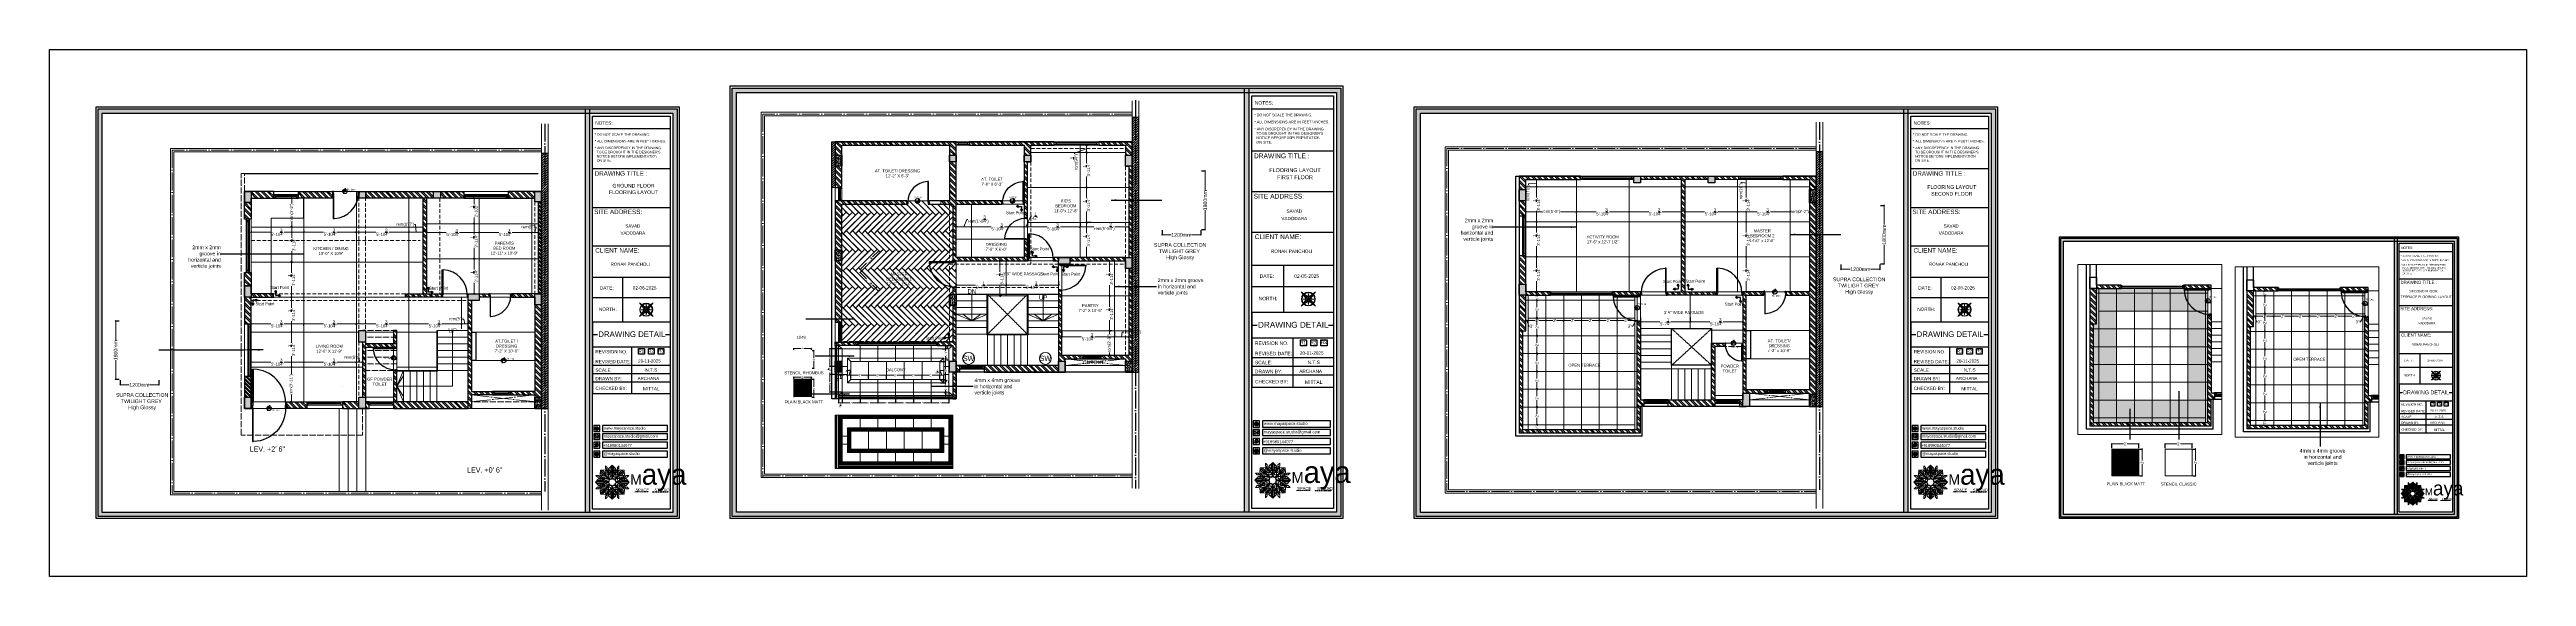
# Model space of a CAD drawing. Header units: millimetres. Extents: x 56222 to 3066687, y -650199 to -121287.
# Drawn here: x 150904 to 154244, y -179986 to -179275 of the extents above; entities that cross this region are included whole.
import ezdxf
from ezdxf.enums import TextEntityAlignment as Align

# ---------------------------------------------------------------- set-up
doc = ezdxf.new("R2010")
doc.units = ezdxf.units.MM
doc.header["$MEASUREMENT"] = 0
doc.header["$PDMODE"] = 35
for name, pattern in [('ACAD_ISO02W100', [15, 12, -3]), ('ACAD_ISO04W100', [30, 24, -3, 0, -3]), ('DASHED', [0.75, 0.5, -0.25]), ('DASHEDX2', [1.5, 1, -0.5])]:
    doc.linetypes.add(name, pattern=pattern)
doc.layers.get('Defpoints').update_dxf_attribs({"color": 220})
for name, color, linetype in [('AR DOOR', 40, 'Continuous'), ('AR ELE-5', 134, 'Continuous'), ('AR HATCH-7', 7, 'Continuous'), ('GROUND FLOOR  ( Text )', 251, 'Continuous'), ('WIN', 250, 'Continuous')]:
    doc.layers.add(name, color=color, linetype=linetype)
for name, color, linetype, lineweight in [('CENTERLINE ( COLUMN ) ~ DIM', 7, 'Continuous', 9), ('COLUMN', 1, 'Continuous', 30), ('dim05', 1, 'Continuous', 13), ('Dimension', 10, 'DASHEDX2', 20), ('Electrical', 84, 'Continuous', 30), ('FIRST FLOOR', 7, 'Continuous', 9), ('FIRST FLOOR ( DW_RAIL )', 7, 'Continuous', 9), ('FIRST FLOOR ( TEXT )', 7, 'Continuous', 9), ('FIRST FLOOR_( D - W & RAILING )', 251, 'Continuous', 9), ('FIRST FLOOR_( PLine )_', 251, 'Continuous', 30), ('FIRST FLOOR_( STAIR )', 251, 'Continuous', 9), ('FUR', 250, 'Continuous', 0), ('GROUND FLOOR', 7, 'Continuous', 9), ('GROUND FLOOR  ( DIM )', 7, 'Continuous', 9), ('GROUND FLOOR  ( HATCH )', 251, 'Continuous', 9), ('GROUND FLOOR  ( PLINE )', 251, 'Continuous', 30), ('GROUND FLOOR ( DW_RAIL )', 7, 'Continuous', 9), ('GROUND FLOOR ( STAIR )', 251, 'Continuous', 9), ('Labelling', 1, 'Continuous', 25), ('NAME PLATE', 7, 'Continuous', 25), ('SECOND FLOOR', 7, 'Continuous', 9), ('SECOND FLOOR  ( PLINE )', 251, 'Continuous', 30), ('SECOND FLOOR ( DW_RAIL )', 7, 'Continuous', 9), ('SECOND FLOOR ( PLine )', 7, 'Continuous', 30), ('title block', 7, 'Continuous', 9), ('wall', 7, 'Continuous', 30), ('X_PLOT', 1, 'Continuous', 9), ('XX~SLAB ( BEAM )~ ( DIM )', 7, 'Continuous', 9)]:
    doc.layers.add(name, color=color, linetype=linetype, lineweight=lineweight)
doc.layers.add('hatch', color=253, linetype='Continuous', lineweight=0, transparency=0.4)
doc.layers.add('XX~SLAB ( PLINE )', color=251, linetype='Continuous', plot=False)
doc.styles.add('Arial', font='arial.ttf')
doc.styles.add("Cn_BT_0'-0", font='swissc.ttf')
doc.styles.add('Cn_BT_7', font='swissc.ttf', dxfattribs={"height": 7})
doc.styles.add('Cn_BT_9 ( BOLD )', font='swisscb.ttf', dxfattribs={"height": 9})
doc.styles.add('KATHA', font='swissc.ttf')
doc.styles.get("Standard").update_dxf_attribs({"font": 'arial.ttf', "height": 6})
doc.dimstyles.new('Cn_BT_9 ( BOLD )', dxfattribs={"dimtxt": 9, "dimasz": 5, "dimexe": 1.5, "dimexo": 0, "dimgap": 0.09, "dimtad": 0, "dimzin": 3, "dimdsep": 46, "dimlunit": 4, "dimtxsty": 'Cn_BT_9 ( BOLD )', "dimblk": 'DOT', "dimcen": 0.09, "dimdle": 1.5, "dimclrd": 251, "dimclre": 251, "dimclrt": 5, "dimadec": 0, "dimazin": 0, "dimtfac": 0.75, "dimtofl": 0, "dimtmove": 0, "dimatfit": 3, "dimfxl": 0, "dimtolj": 1, "dimtzin": 0, "dimlwd": 15, "dimlwe": 15, "dimarcsym": 0})
doc.dimstyles.new('ISO-25', dxfattribs={"dimtxt": 2.5, "dimasz": 1, "dimexe": 0.5, "dimexo": 1, "dimtad": 0, "dimdec": 1, "dimlunit": 4, "dimtxsty": 'Standard', "dimblk": 'OBLIQUE', "dimcen": 2.5, "dimclrd": 1, "dimclre": 1, "dimclrt": 5, "dimadec": 0, "dimazin": 0, "dimtfac": 1, "dimtdec": 1, "dimtmove": 0, "dimatfit": 3, "dimfxl": 1, "dimlwd": -1, "dimarcsym": 0})
pattern_1 = [(135, (204.745, -82.701), (-3.97747564, -3.97747564), []), (135, (204.745, -80.0495), (-3.97747564, -3.97747564), [])]
pattern_2 = [(50, (204.745, -82.7011), (3.586300913, -0.313760675), [0.375, -4.125]), (355, (204.745, -82.701), (-0.69375667, 3.76096067), [0.3, -3.3]), (100.4514445, (205.0438, -82.7273), (2.892544234, 3.447199955), [0.31870096, -3.50571056]), (46.1842, (204.745, -81.701), (5.33620665, -0.8275964), [0.5625, -6.1875]), (96.6356355, (205.1896, -81.77), (4.67330973, 4.870593), [0.47805171, -5.2585688]), (351.184164, (204.745, -81.701), (4.67330973, 4.870593), [0.45, -4.95]), (21, (205.245, -81.9511), (2.98453526, -2.013094453), [0.375, -4.125]), (326, (205.245, -81.951), (1.21657666, 3.625750225), [0.3, -3.3]), (71.4514447, (205.4936, -82.119), (4.201111884, 1.612655764), [0.31870095, -3.50571056]), (37.5, (204.7449, -82.7011), (0.0607992766, 1.664469269), [0, -3.26, 0, -3.35, 0, -3.3125]), (7.5, (204.745, -82.7011), (1.315347687, 1.97205856), [0, -1.91, 0, -3.185, 0, -1.2625]), (327.5, (203.6299, -82.7011), (2.669112181, -0.112774359), [0, -1.25, 0, -3.9, 0, -5.175]), (317.5, (203.13, -82.7011), (2.915930847, 0.500524912), [0, -1.625, 0, -2.59, 0, -3.675])]
pattern_3 = [(50, (0, 0), (3.586300913, -0.313760675), [0.375, -4.125]), (355, (0, 0), (-0.69375667, 3.76096067), [0.3, -3.3]), (100.4514445, (0.299, -0.026), (2.892544234, 3.447199955), [0.31870096, -3.50571056]), (46.1842, (0, 1), (5.33620665, -0.8275964), [0.5625, -6.1875]), (96.6356355, (0.4447, 0.931), (4.67330973, 4.870593), [0.47805171, -5.2585688]), (351.184164, (0, 1), (4.67330973, 4.870593), [0.45, -4.95]), (21, (0.5, 0.75), (2.98453526, -2.013094453), [0.375, -4.125]), (326, (0.5, 0.75), (1.21657666, 3.625750225), [0.3, -3.3]), (71.4514447, (0.7487, 0.5822), (4.201111884, 1.612655764), [0.31870095, -3.50571056]), (37.5, (0, 0), (0.0607992766, 1.664469269), [0, -3.26, 0, -3.35, 0, -3.3125]), (7.5, (0, 0), (1.315347687, 1.97205856), [0, -1.91, 0, -3.185, 0, -1.2625]), (327.5, (-1.115, 0), (2.669112181, -0.112774359), [0, -1.25, 0, -3.9, 0, -5.175]), (317.5, (-1.615, 0), (2.915930847, 0.500524912), [0, -1.625, 0, -2.59, 0, -3.675])]
pattern_4 = [(135, (0, -46.366), (-3.97747564, -3.97747564), []), (135, (2e-16, -43.714), (-3.97747564, -3.97747564), [])]
pattern_5 = [(50, (0, -46.366), (3.586300913, -0.313760675), [0.375, -4.125]), (355, (0, -46.366), (-0.69375667, 3.76096067), [0.3, -3.3]), (100.4514445, (0.299, -46.392), (2.892544234, 3.447199955), [0.31870096, -3.50571056]), (46.1842, (0, -45.366), (5.33620665, -0.8275964), [0.5625, -6.1875]), (96.6356355, (0.4447, -45.435), (4.67330973, 4.870593), [0.47805171, -5.2585688]), (351.184164, (0, -45.366), (4.67330973, 4.870593), [0.45, -4.95]), (21, (0.5, -45.616), (2.98453526, -2.013094453), [0.375, -4.125]), (326, (0.5, -45.616), (1.21657666, 3.625750225), [0.3, -3.3]), (71.4514447, (0.7487, -45.7837), (4.201111884, 1.612655764), [0.31870095, -3.50571056]), (37.5, (0, -46.3659), (0.0607992766, 1.664469269), [0, -3.26, 0, -3.35, 0, -3.3125]), (7.5, (0, -46.366), (1.315347687, 1.97205856), [0, -1.91, 0, -3.185, 0, -1.2625]), (327.5, (-1.115, -46.3659), (2.669112181, -0.112774359), [0, -1.25, 0, -3.9, 0, -5.175]), (317.5, (-1.615, -46.366), (2.915930847, 0.500524912), [0, -1.625, 0, -2.59, 0, -3.675])]
pattern_6 = [(135, (769.57, -37.0313), (-3.97747564, -3.97747564), []), (135, (769.57, -34.3796), (-3.97747564, -3.97747564), [])]
pattern_7 = [(135, (981.328, -40.4993), (-3.97747564, -3.97747564), []), (135, (981.328, -37.8477), (-3.97747564, -3.97747564), [])]

# ---------------------------------------------------------------- blocks, each defined once
blk = doc.blocks.new('_Oblique')
at = {"layer": 'wall', "color": 0, "lineweight": -2}
blk.add_line((-0.5, -0.5), (0.5, 0.5), dxfattribs=at)
blk = doc.blocks.new('*D137')
at = {"layer": 'Defpoints', "color": 0, "lineweight": 30, "transparency": 16777216}
for p in [(150999.1, -179719.9), (151051.4, -179719.9), (151051.4, -179727.3)]:
    blk.add_point(p, dxfattribs=at)
at = {"layer": 'dim05', "color": 1, "linetype": 'Continuous', "lineweight": -2, "transparency": 16777216}
for p, q in [((150999.1, -179720.9), (150999.1, -179727.8)), ((151051.4, -179720.9), (151051.4, -179727.8))]:
    blk.add_line(p, q, dxfattribs=at)
at = {"layer": 'dim05', "color": 1, "linetype": 'Continuous', "transparency": 16777216}
for p, q in [((150999.1, -179727.3), (151011.6, -179727.3)), ((151051.4, -179727.3), (151038.9, -179727.3))]:
    blk.add_line(p, q, dxfattribs=at)
at = {"layer": 'dim05', "color": 1, "transparency": 16777216, "rotation": 180}
blk.add_blockref('_Oblique', (150999.1, -179727.3), dxfattribs=at)
at = {"layer": 'dim05', "color": 1, "transparency": 16777216}
blk.add_blockref('_Oblique', (151051.4, -179727.3), dxfattribs=at)
at = {"layer": 'dim05', "color": 5, "lineweight": 25, "transparency": 16777216, "insert": (151025.2, -179727.3), "char_height": 5, "attachment_point": 5, "style": 'Arial'}
blk.add_mtext('1200mm', dxfattribs=at)
blk = doc.blocks.new('*D138')
at = {"layer": 'Defpoints', "color": 0, "lineweight": 30, "transparency": 16777216}
for p in [(150993.2, -179641.2), (150999.1, -179641.2), (150999.1, -179719.9)]:
    blk.add_point(p, dxfattribs=at)
at = {"layer": 'dim05', "color": 1, "linetype": 'Continuous', "lineweight": -2, "transparency": 16777216}
for p, q in [((150998.1, -179641.2), (150992.7, -179641.2)), ((150998.1, -179719.9), (150992.7, -179719.9))]:
    blk.add_line(p, q, dxfattribs=at)
at = {"layer": 'dim05', "color": 1, "linetype": 'Continuous', "transparency": 16777216}
for p, q in [((150993.2, -179641.2), (150993.2, -179666.9)), ((150993.2, -179719.9), (150993.2, -179694.1))]:
    blk.add_line(p, q, dxfattribs=at)
at = {"layer": 'dim05', "color": 1, "transparency": 16777216}
for p, rotation in [((150993.2, -179641.2), 90), ((150993.2, -179719.9), 270)]:
    blk.add_blockref('_Oblique', p, dxfattribs=dict(at, rotation=rotation))
at = {"layer": 'dim05', "color": 5, "lineweight": 25, "transparency": 16777216, "insert": (150993.2, -179680.5), "char_height": 5, "attachment_point": 5, "rotation": 90, "style": 'Arial'}
blk.add_mtext('1800mm', dxfattribs=at)
blk = doc.blocks.new('*U116')
for points in [[(-40, 0), (0, 0), (0, 30), (10, 30), (10, 100), (-40, 100)], [(0, 0), (0, -1120), (30, -1120), (30, 0)], [(1160, 0), (1120, 0), (1120, 30), (1110, 30), (1110, 100), (1160, 100)]]:
    blk.add_lwpolyline(points, close=True)
at = {"layer": 'AR ELE-5', "linetype": 'ByBlock', "ltscale": 15}
blk.add_arc((-2, 1), 1122, 272.37301, 359.96526, dxfattribs=at)
blk = doc.blocks.new('*U18')
for points in [[(0, 0), (0, 1120), (-30, 1120), (-30, 0)], [(40, 0), (0, 0), (0, -30), (-10, -30), (-10, -100), (40, -100)], [(-1160, 0), (-1120, 0), (-1120, -30), (-1110, -30), (-1110, -100), (-1160, -100)]]:
    blk.add_lwpolyline(points, close=True)
at = {"layer": 'AR ELE-5', "linetype": 'ByBlock', "ltscale": 15}
blk.add_arc((2, -1), 1122, 92.37301, 179.96526, dxfattribs=at)
blk = doc.blocks.new('*U20')
for points in [[(0, 0), (0, 1120), (30, 1120), (30, 0)], [(-40, 0), (0, 0), (0, -30), (10, -30), (10, -100), (-40, -100)], [(1160, 0), (1120, 0), (1120, -30), (1110, -30), (1110, -100), (1160, -100)]]:
    blk.add_lwpolyline(points, close=True)
at = {"layer": 'AR ELE-5', "linetype": 'ByBlock', "ltscale": 15}
blk.add_arc((-2, -1), 1122, 0.03474, 87.62699, dxfattribs=at)
blk = doc.blocks.new('*U25')
for points in [[(-40, 0), (0, 0), (0, 30), (10, 30), (10, 100), (-40, 100)], [(0, 0), (0, -1120), (30, -1120), (30, 0)], [(1160, 0), (1120, 0), (1120, 30), (1110, 30), (1110, 100), (1160, 100)]]:
    blk.add_lwpolyline(points, close=True)
at = {"layer": 'AR ELE-5', "linetype": 'ByBlock', "ltscale": 15}
blk.add_arc((-2, 1), 1122, 272.37301, 359.96526, dxfattribs=at)
blk = doc.blocks.new('*U19')
for points in [[(-1160, 0), (-1120, 0), (-1120, 30), (-1110, 30), (-1110, 100), (-1160, 100)], [(0, 0), (0, -1120), (-30, -1120), (-30, 0)], [(40, 0), (0, 0), (0, 30), (-10, 30), (-10, 100), (40, 100)]]:
    blk.add_lwpolyline(points, close=True)
at = {"layer": 'AR ELE-5', "linetype": 'ByBlock', "ltscale": 15}
blk.add_arc((2, 1), 1122, 180.03474, 267.62699, dxfattribs=at)
blk = doc.blocks.new('*U29')
for points in [[(-40, 0), (0, 0), (0, 30), (10, 30), (10, 100), (-40, 100)], [(0, 0), (0, -1120), (30, -1120), (30, 0)], [(1160, 0), (1120, 0), (1120, 30), (1110, 30), (1110, 100), (1160, 100)]]:
    blk.add_lwpolyline(points, close=True)
at = {"layer": 'AR ELE-5', "linetype": 'ByBlock', "ltscale": 15}
blk.add_arc((-2, 1), 1122, 272.37301, 359.96526, dxfattribs=at)
blk = doc.blocks.new('*U118')
for points in [[(-40, 0), (0, 0), (0, 30), (10, 30), (10, 100), (-40, 100)], [(0, 0), (0, -1120), (30, -1120), (30, 0)], [(1160, 0), (1120, 0), (1120, 30), (1110, 30), (1110, 100), (1160, 100)]]:
    blk.add_lwpolyline(points, close=True)
at = {"layer": 'AR ELE-5', "linetype": 'ByBlock', "ltscale": 15}
blk.add_arc((-2, 1), 1122, 272.37301, 359.96526, dxfattribs=at)
blk = doc.blocks.new('*U117')
for points in [[(-1160, 0), (-1120, 0), (-1120, 30), (-1110, 30), (-1110, 100), (-1160, 100)], [(0, 0), (0, -1120), (-30, -1120), (-30, 0)], [(40, 0), (0, 0), (0, 30), (-10, 30), (-10, 100), (40, 100)]]:
    blk.add_lwpolyline(points, close=True)
at = {"layer": 'AR ELE-5', "linetype": 'ByBlock', "ltscale": 15}
blk.add_arc((2, 1), 1122, 180.03474, 267.62699, dxfattribs=at)
blk = doc.blocks.new('sd d')
at = {"color": 5, "lineweight": 30}
for p, q in [((3321366.5, -510816.4, 0), (3321370.7, -510816.4, 0)), ((3321370.7, -510816.4, 0), (3321370.7, -510812, 0))]:
    blk.add_line(p, q, dxfattribs=at)
at = {"color": 5, "lineweight": 30, "elevation": 0}
for points in [[(3321366.5, -510816.4), (3321366.5, -510815.1), (3321364.1, -510816.4)], [(3321366.5, -510816.4), (3321366.5, -510817.8), (3321364.1, -510816.4)], [(3321370.7, -510812), (3321369.4, -510812), (3321370.7, -510809.6)], [(3321370.7, -510812), (3321372.1, -510812), (3321370.7, -510809.6)]]:
    blk.add_lwpolyline(points, dxfattribs=at)
blk = doc.blocks.new('*D141')
at = {"layer": 'Defpoints', "color": 0, "lineweight": 30, "transparency": 16777216}
for p in [(151999.2, -179573.6), (152022, -179600.8), (152024.2, -179598.6)]:
    blk.add_point(p, dxfattribs=at)
at = {"layer": 'dim05', "color": 1, "linetype": 'Continuous', "lineweight": -2, "transparency": 16777216}
for p, q in [((151998.5, -179574.3), (151996.6, -179576.1)), ((152023.5, -179599.4), (152021.7, -179601.2))]:
    blk.add_line(p, q, dxfattribs=at)
at = {"layer": 'dim05', "color": 1, "linetype": 'Continuous', "transparency": 16777216}
for p, q in [((151997, -179575.8), (152005.4, -179584.2)), ((152022, -179600.8), (152013.7, -179592.4))]:
    blk.add_line(p, q, dxfattribs=at)
at = {"layer": 'dim05', "color": 1, "transparency": 16777216}
for p, rotation in [((151997, -179575.8), 135.000000000233), ((152022, -179600.8), 315.0000000002329)]:
    blk.add_blockref('_Oblique', p, dxfattribs=dict(at, rotation=rotation))
at = {"layer": 'dim05', "color": 5, "lineweight": 25, "transparency": 16777216, "insert": (152009.5, -179588.3), "char_height": 2.5, "attachment_point": 5, "rotation": 315, "style": 'Arial'}
blk.add_mtext('2\'-11{\\H1x;\\S1/2;}"', dxfattribs=at)
blk = doc.blocks.new('*D142')
at = {"layer": 'Defpoints', "color": 0, "lineweight": 30, "transparency": 16777216}
for p in [(152022.2, -179546.5), (152024.2, -179548.5), (151999.2, -179573.6)]:
    blk.add_point(p, dxfattribs=at)
at = {"layer": 'dim05', "color": 1, "linetype": 'Continuous', "transparency": 16777216}
for p, q in [((152022.2, -179546.5), (152013.8, -179554.9)), ((151997.2, -179571.6), (152005.5, -179563.2))]:
    blk.add_line(p, q, dxfattribs=at)
at = {"layer": 'dim05', "color": 1, "linetype": 'Continuous', "lineweight": -2, "transparency": 16777216}
for p, q in [((152023.5, -179547.8), (152021.9, -179546.2)), ((151998.5, -179572.9), (151996.8, -179571.2))]:
    blk.add_line(p, q, dxfattribs=at)
at = {"layer": 'dim05', "color": 1, "transparency": 16777216}
for p, rotation in [((152022.2, -179546.5), 44.99999999986687), ((151997.2, -179571.6), 224.9999999998669)]:
    blk.add_blockref('_Oblique', p, dxfattribs=dict(at, rotation=rotation))
at = {"layer": 'dim05', "color": 5, "lineweight": 25, "transparency": 16777216, "insert": (152009.7, -179559.1), "char_height": 2.5, "attachment_point": 5, "rotation": 45, "style": 'Arial'}
blk.add_mtext('2\'-11{\\H1x;\\S1/2;}"', dxfattribs=at)
blk = doc.blocks.new('*D143')
at = {"layer": 'Defpoints', "color": 0, "lineweight": 30, "transparency": 16777216}
for p in [(152106.6, -179674.1), (152112.3, -179678.6), (152112.3, -179678.6)]:
    blk.add_point(p, dxfattribs=at)
at = {"layer": 'dim05', "color": 1, "linetype": 'Continuous', "lineweight": -2, "transparency": 16777216}
for p, q in [((152107.6, -179674.1), (152112.8, -179674.1)), ((152113.3, -179678.6), (152112.8, -179678.6))]:
    blk.add_line(p, q, dxfattribs=at)
at = {"layer": 'dim05', "color": 1, "linetype": 'Continuous', "transparency": 16777216}
blk.add_line((152112.3, -179674.1), (152112.3, -179678.6), dxfattribs=at)
at = {"layer": 'dim05', "color": 1, "transparency": 16777216}
for p, rotation in [((152112.3, -179674.1), 90), ((152112.3, -179678.6), 270)]:
    blk.add_blockref('_Oblique', p, dxfattribs=dict(at, rotation=rotation))
at = {"layer": 'dim05', "color": 5, "lineweight": 25, "transparency": 16777216, "insert": (152114.5, -179677.1), "char_height": 2.5, "attachment_point": 5, "rotation": 90, "style": 'Arial'}
blk.add_mtext('4{\\H1x;\\S1/2;}"', dxfattribs=at)
blk = doc.blocks.new('*D144')
at = {"layer": 'Defpoints', "color": 0, "lineweight": 30, "transparency": 16777216}
for p in [(152106.6, -179678.6), (152112.3, -179691.4), (152112.3, -179691.4)]:
    blk.add_point(p, dxfattribs=at)
at = {"layer": 'dim05', "color": 1, "linetype": 'Continuous', "lineweight": -2, "transparency": 16777216}
for p, q in [((152107.6, -179678.6), (152112.8, -179678.6)), ((152113.3, -179691.4), (152112.8, -179691.4))]:
    blk.add_line(p, q, dxfattribs=at)
at = {"layer": 'dim05', "color": 1, "linetype": 'Continuous', "transparency": 16777216}
for p, q in [((152112.3, -179678.6), (152112.3, -179681.2)), ((152112.3, -179691.4), (152112.3, -179688.8))]:
    blk.add_line(p, q, dxfattribs=at)
at = {"layer": 'dim05', "color": 1, "transparency": 16777216}
for p, rotation in [((152112.3, -179678.6), 90), ((152112.3, -179691.4), 270)]:
    blk.add_blockref('_Oblique', p, dxfattribs=dict(at, rotation=rotation))
at = {"layer": 'dim05', "color": 5, "lineweight": 25, "transparency": 16777216, "insert": (152112.3, -179685), "char_height": 2.5, "attachment_point": 5, "rotation": 90, "style": 'Arial'}
blk.add_mtext('1\'-1"', dxfattribs=at)
blk = doc.blocks.new('*D145')
at = {"layer": 'Defpoints', "color": 0, "lineweight": 30, "transparency": 16777216}
for p in [(152104.5, -179695.9), (152112.3, -179691.4), (152112.3, -179695.9)]:
    blk.add_point(p, dxfattribs=at)
at = {"layer": 'dim05', "color": 1, "linetype": 'Continuous', "lineweight": -2, "transparency": 16777216}
for p, q in [((152105.5, -179695.9), (152112.8, -179695.9)), ((152113.3, -179691.4), (152112.8, -179691.4))]:
    blk.add_line(p, q, dxfattribs=at)
at = {"layer": 'dim05', "color": 1, "linetype": 'Continuous', "transparency": 16777216}
blk.add_line((152112.3, -179691.4), (152112.3, -179695.9), dxfattribs=at)
at = {"layer": 'dim05', "color": 1, "transparency": 16777216}
for p, rotation in [((152112.3, -179691.4), 90), ((152112.3, -179695.9), 270)]:
    blk.add_blockref('_Oblique', p, dxfattribs=dict(at, rotation=rotation))
at = {"layer": 'dim05', "color": 5, "lineweight": 25, "transparency": 16777216, "insert": (152114.4, -179693.7), "char_height": 2.5, "attachment_point": 5, "rotation": 90, "style": 'Arial'}
blk.add_mtext('4{\\H1x;\\S1/2;}"', dxfattribs=at)
blk = doc.blocks.new('*D146')
at = {"layer": 'Defpoints', "color": 0, "lineweight": 30, "transparency": 16777216}
for p in [(152104.5, -179695.9), (152104.5, -179719.9), (152112.3, -179719.9)]:
    blk.add_point(p, dxfattribs=at)
at = {"layer": 'dim05', "color": 1, "linetype": 'Continuous', "lineweight": -2, "transparency": 16777216}
for p, q in [((152105.5, -179695.9), (152112.8, -179695.9)), ((152105.5, -179719.9), (152112.8, -179719.9))]:
    blk.add_line(p, q, dxfattribs=at)
at = {"layer": 'dim05', "color": 1, "linetype": 'Continuous', "transparency": 16777216}
for p, q in [((152112.3, -179695.9), (152112.3, -179706.1)), ((152112.3, -179719.9), (152112.3, -179709.7))]:
    blk.add_line(p, q, dxfattribs=at)
at = {"layer": 'dim05', "color": 1, "transparency": 16777216}
for p, rotation in [((152112.3, -179695.9), 90), ((152112.3, -179719.9), 270)]:
    blk.add_blockref('_Oblique', p, dxfattribs=dict(at, rotation=rotation))
at = {"layer": 'dim05', "color": 5, "lineweight": 25, "transparency": 16777216, "insert": (152112.3, -179707.9), "char_height": 2.5, "attachment_point": 5, "rotation": 90, "style": 'Arial'}
blk.add_mtext("2'", dxfattribs=at)
blk = doc.blocks.new('*D147')
at = {"layer": 'Defpoints', "color": 0, "lineweight": 30, "transparency": 16777216}
for p in [(152104.5, -179719.9), (152104.5, -179724.4), (152112.3, -179724.4)]:
    blk.add_point(p, dxfattribs=at)
at = {"layer": 'dim05', "color": 1, "linetype": 'Continuous', "lineweight": -2, "transparency": 16777216}
for p, q in [((152105.5, -179719.9), (152112.8, -179719.9)), ((152105.5, -179724.4), (152112.8, -179724.4))]:
    blk.add_line(p, q, dxfattribs=at)
at = {"layer": 'dim05', "color": 1, "linetype": 'Continuous', "transparency": 16777216}
blk.add_line((152112.3, -179719.9), (152112.3, -179724.4), dxfattribs=at)
at = {"layer": 'dim05', "color": 1, "transparency": 16777216}
for p, rotation in [((152112.3, -179719.9), 90), ((152112.3, -179724.4), 270)]:
    blk.add_blockref('_Oblique', p, dxfattribs=dict(at, rotation=rotation))
at = {"layer": 'dim05', "color": 5, "lineweight": 25, "transparency": 16777216, "insert": (152113.5, -179722.3), "char_height": 2.5, "attachment_point": 5, "rotation": 90, "style": 'Arial'}
blk.add_mtext('4{\\H1x;\\S1/2;}"', dxfattribs=at)
blk = doc.blocks.new('*D148')
at = {"layer": 'Defpoints', "color": 0, "lineweight": 30, "transparency": 16777216}
for p in [(152109.8, -179724.4), (152109.8, -179737.1), (152112.3, -179737.1)]:
    blk.add_point(p, dxfattribs=at)
at = {"layer": 'dim05', "color": 1, "linetype": 'Continuous', "lineweight": -2, "transparency": 16777216}
for p, q in [((152110.8, -179724.4), (152112.8, -179724.4)), ((152110.8, -179737.1), (152112.8, -179737.1))]:
    blk.add_line(p, q, dxfattribs=at)
at = {"layer": 'dim05', "color": 1, "linetype": 'Continuous', "transparency": 16777216}
for p, q in [((152112.3, -179724.4), (152112.3, -179726.9)), ((152112.3, -179737.1), (152112.3, -179734.6))]:
    blk.add_line(p, q, dxfattribs=at)
at = {"layer": 'dim05', "color": 1, "transparency": 16777216}
for p, rotation in [((152112.3, -179724.4), 90), ((152112.3, -179737.1), 270)]:
    blk.add_blockref('_Oblique', p, dxfattribs=dict(at, rotation=rotation))
at = {"layer": 'dim05', "color": 5, "lineweight": 25, "transparency": 16777216, "insert": (152112.3, -179730.8), "char_height": 2.5, "attachment_point": 5, "rotation": 90, "style": 'Arial'}
blk.add_mtext('1\'-1"', dxfattribs=at)
blk = doc.blocks.new('*D149')
at = {"layer": 'Defpoints', "color": 0, "lineweight": 30, "transparency": 16777216}
for p in [(152111, -179741.6), (152112.3, -179737.1), (152112.3, -179741.6)]:
    blk.add_point(p, dxfattribs=at)
at = {"layer": 'dim05', "color": 1, "linetype": 'Continuous', "lineweight": -2, "transparency": 16777216}
for p, q in [((152112, -179741.6), (152112.8, -179741.6)), ((152113.3, -179737.1), (152112.8, -179737.1))]:
    blk.add_line(p, q, dxfattribs=at)
at = {"layer": 'dim05', "color": 1, "linetype": 'Continuous', "transparency": 16777216}
blk.add_line((152112.3, -179737.1), (152112.3, -179741.6), dxfattribs=at)
at = {"layer": 'dim05', "color": 1, "transparency": 16777216}
for p, rotation in [((152112.3, -179737.1), 90), ((152112.3, -179741.6), 270)]:
    blk.add_blockref('_Oblique', p, dxfattribs=dict(at, rotation=rotation))
at = {"layer": 'dim05', "color": 5, "lineweight": 25, "transparency": 16777216, "insert": (152112.7, -179739.2), "char_height": 2.5, "attachment_point": 5, "rotation": 90, "style": 'Arial'}
blk.add_mtext('4{\\H1x;\\S1/2;}"', dxfattribs=at)
blk = doc.blocks.new('*D150')
at = {"layer": 'Defpoints', "color": 0, "lineweight": 30, "transparency": 16777216}
for p in [(151967.7, -179741.6), (151972.9, -179737.1), (151972.9, -179751.5)]:
    blk.add_point(p, dxfattribs=at)
at = {"layer": 'dim05', "color": 1, "linetype": 'Continuous', "lineweight": -2, "transparency": 16777216}
for p, q in [((151967.7, -179742.6), (151967.7, -179752)), ((151972.9, -179738.1), (151972.9, -179752))]:
    blk.add_line(p, q, dxfattribs=at)
at = {"layer": 'dim05', "color": 1, "linetype": 'Continuous', "transparency": 16777216}
blk.add_line((151967.7, -179751.5), (151972.9, -179751.5), dxfattribs=at)
at = {"layer": 'dim05', "color": 1, "transparency": 16777216, "rotation": 180}
blk.add_blockref('_Oblique', (151967.7, -179751.5), dxfattribs=at)
at = {"layer": 'dim05', "color": 1, "transparency": 16777216}
blk.add_blockref('_Oblique', (151972.9, -179751.5), dxfattribs=at)
at = {"layer": 'dim05', "color": 5, "lineweight": 25, "transparency": 16777216, "insert": (151970.3, -179754.8), "char_height": 2.5, "attachment_point": 5, "style": 'Arial'}
blk.add_mtext('5{\\H1x;\\S1/2;}"', dxfattribs=at)
blk = doc.blocks.new('*D151')
at = {"layer": 'Defpoints', "color": 0, "lineweight": 30, "transparency": 16777216}
for p in [(151972.9, -179737.1), (151996.9, -179741.6), (151996.9, -179751.5)]:
    blk.add_point(p, dxfattribs=at)
at = {"layer": 'dim05', "color": 1, "linetype": 'Continuous', "lineweight": -2, "transparency": 16777216}
for p, q in [((151972.9, -179738.1), (151972.9, -179752)), ((151996.9, -179742.6), (151996.9, -179752))]:
    blk.add_line(p, q, dxfattribs=at)
at = {"layer": 'dim05', "color": 1, "linetype": 'Continuous', "transparency": 16777216}
for p, q in [((151972.9, -179751.5), (151983.1, -179751.5)), ((151996.9, -179751.5), (151986.7, -179751.5))]:
    blk.add_line(p, q, dxfattribs=at)
at = {"layer": 'dim05', "color": 1, "transparency": 16777216, "rotation": 180}
blk.add_blockref('_Oblique', (151972.9, -179751.5), dxfattribs=at)
at = {"layer": 'dim05', "color": 1, "transparency": 16777216}
blk.add_blockref('_Oblique', (151996.9, -179751.5), dxfattribs=at)
at = {"layer": 'dim05', "color": 5, "lineweight": 25, "transparency": 16777216, "insert": (151984.9, -179751.5), "char_height": 2.5, "attachment_point": 5, "style": 'Arial'}
blk.add_mtext("2'", dxfattribs=at)
blk = doc.blocks.new('*D152')
at = {"layer": 'Defpoints', "color": 0, "lineweight": 30, "transparency": 16777216}
for p in [(151996.9, -179741.6), (152020.9, -179741.6), (152020.9, -179751.5)]:
    blk.add_point(p, dxfattribs=at)
at = {"layer": 'dim05', "color": 1, "linetype": 'Continuous', "lineweight": -2, "transparency": 16777216}
for p, q in [((151996.9, -179742.6), (151996.9, -179752)), ((152020.9, -179742.6), (152020.9, -179752))]:
    blk.add_line(p, q, dxfattribs=at)
at = {"layer": 'dim05', "color": 1, "linetype": 'Continuous', "transparency": 16777216}
for p, q in [((151996.9, -179751.5), (152007.1, -179751.5)), ((152020.9, -179751.5), (152010.7, -179751.5))]:
    blk.add_line(p, q, dxfattribs=at)
at = {"layer": 'dim05', "color": 1, "transparency": 16777216, "rotation": 180}
blk.add_blockref('_Oblique', (151996.9, -179751.5), dxfattribs=at)
at = {"layer": 'dim05', "color": 1, "transparency": 16777216}
blk.add_blockref('_Oblique', (152020.9, -179751.5), dxfattribs=at)
at = {"layer": 'dim05', "color": 5, "lineweight": 25, "transparency": 16777216, "insert": (152008.9, -179751.5), "char_height": 2.5, "attachment_point": 5, "style": 'Arial'}
blk.add_mtext("2'", dxfattribs=at)
blk = doc.blocks.new('*D153')
at = {"layer": 'Defpoints', "color": 0, "lineweight": 30, "transparency": 16777216}
for p in [(152020.9, -179741.6), (152020.9, -179751.5), (152044.9, -179741.6)]:
    blk.add_point(p, dxfattribs=at)
at = {"layer": 'dim05', "color": 1, "linetype": 'Continuous', "lineweight": -2, "transparency": 16777216}
for p, q in [((152020.9, -179742.6), (152020.9, -179752)), ((152044.9, -179742.6), (152044.9, -179752))]:
    blk.add_line(p, q, dxfattribs=at)
at = {"layer": 'dim05', "color": 1, "linetype": 'Continuous', "transparency": 16777216}
for p, q in [((152020.9, -179751.5), (152031.1, -179751.5)), ((152044.9, -179751.5), (152034.7, -179751.5))]:
    blk.add_line(p, q, dxfattribs=at)
at = {"layer": 'dim05', "color": 1, "transparency": 16777216, "rotation": 180}
blk.add_blockref('_Oblique', (152020.9, -179751.5), dxfattribs=at)
at = {"layer": 'dim05', "color": 1, "transparency": 16777216}
blk.add_blockref('_Oblique', (152044.9, -179751.5), dxfattribs=at)
at = {"layer": 'dim05', "color": 5, "lineweight": 25, "transparency": 16777216, "insert": (152032.9, -179751.5), "char_height": 2.5, "attachment_point": 5, "style": 'Arial'}
blk.add_mtext("2'", dxfattribs=at)
blk = doc.blocks.new('*D154')
at = {"layer": 'Defpoints', "color": 0, "lineweight": 30, "transparency": 16777216}
for p in [(152044.9, -179741.6), (152068.9, -179741.6), (152068.9, -179751.5)]:
    blk.add_point(p, dxfattribs=at)
at = {"layer": 'dim05', "color": 1, "linetype": 'Continuous', "lineweight": -2, "transparency": 16777216}
for p, q in [((152044.9, -179742.6), (152044.9, -179752)), ((152068.9, -179742.6), (152068.9, -179752))]:
    blk.add_line(p, q, dxfattribs=at)
at = {"layer": 'dim05', "color": 1, "linetype": 'Continuous', "transparency": 16777216}
for p, q in [((152044.9, -179751.5), (152055.1, -179751.5)), ((152068.9, -179751.5), (152058.7, -179751.5))]:
    blk.add_line(p, q, dxfattribs=at)
at = {"layer": 'dim05', "color": 1, "transparency": 16777216, "rotation": 180}
blk.add_blockref('_Oblique', (152044.9, -179751.5), dxfattribs=at)
at = {"layer": 'dim05', "color": 1, "transparency": 16777216}
blk.add_blockref('_Oblique', (152068.9, -179751.5), dxfattribs=at)
at = {"layer": 'dim05', "color": 5, "lineweight": 25, "transparency": 16777216, "insert": (152056.9, -179751.5), "char_height": 2.5, "attachment_point": 5, "style": 'Arial'}
blk.add_mtext("2'", dxfattribs=at)
blk = doc.blocks.new('*D156')
at = {"layer": 'Defpoints', "color": 0, "lineweight": 30, "transparency": 16777216}
for p in [(152092.9, -179741.6), (152116.8, -179737.1), (152116.8, -179751.5)]:
    blk.add_point(p, dxfattribs=at)
at = {"layer": 'dim05', "color": 1, "linetype": 'Continuous', "lineweight": -2, "transparency": 16777216}
for p, q in [((152092.9, -179742.6), (152092.9, -179752)), ((152116.8, -179738.1), (152116.8, -179752))]:
    blk.add_line(p, q, dxfattribs=at)
at = {"layer": 'dim05', "color": 1, "linetype": 'Continuous', "transparency": 16777216}
for p, q in [((152092.9, -179751.5), (152103.1, -179751.5)), ((152116.8, -179751.5), (152106.7, -179751.5))]:
    blk.add_line(p, q, dxfattribs=at)
at = {"layer": 'dim05', "color": 1, "transparency": 16777216, "rotation": 180}
blk.add_blockref('_Oblique', (152092.9, -179751.5), dxfattribs=at)
at = {"layer": 'dim05', "color": 1, "transparency": 16777216}
blk.add_blockref('_Oblique', (152116.8, -179751.5), dxfattribs=at)
at = {"layer": 'dim05', "color": 5, "lineweight": 25, "transparency": 16777216, "insert": (152104.9, -179751.5), "char_height": 2.5, "attachment_point": 5, "style": 'Arial'}
blk.add_mtext("2'", dxfattribs=at)
blk = doc.blocks.new('*D155')
at = {"layer": 'Defpoints', "color": 0, "lineweight": 30, "transparency": 16777216}
for p in [(152068.9, -179741.6), (152068.9, -179751.5), (152092.9, -179741.6)]:
    blk.add_point(p, dxfattribs=at)
at = {"layer": 'dim05', "color": 1, "linetype": 'Continuous', "lineweight": -2, "transparency": 16777216}
for p, q in [((152068.9, -179742.6), (152068.9, -179752)), ((152092.9, -179742.6), (152092.9, -179752))]:
    blk.add_line(p, q, dxfattribs=at)
at = {"layer": 'dim05', "color": 1, "linetype": 'Continuous', "transparency": 16777216}
for p, q in [((152068.9, -179751.5), (152079.1, -179751.5)), ((152092.9, -179751.5), (152082.7, -179751.5))]:
    blk.add_line(p, q, dxfattribs=at)
at = {"layer": 'dim05', "color": 1, "transparency": 16777216, "rotation": 180}
blk.add_blockref('_Oblique', (152068.9, -179751.5), dxfattribs=at)
at = {"layer": 'dim05', "color": 1, "transparency": 16777216}
blk.add_blockref('_Oblique', (152092.9, -179751.5), dxfattribs=at)
at = {"layer": 'dim05', "color": 5, "lineweight": 25, "transparency": 16777216, "insert": (152080.9, -179751.5), "char_height": 2.5, "attachment_point": 5, "style": 'Arial'}
blk.add_mtext("2'", dxfattribs=at)
blk = doc.blocks.new('*D157')
at = {"layer": 'Defpoints', "color": 0, "lineweight": 30, "transparency": 16777216}
for p in [(151956.3, -179713.1), (151972.9, -179713.1), (151972.9, -179737.1)]:
    blk.add_point(p, dxfattribs=at)
at = {"layer": 'dim05', "color": 1, "linetype": 'Continuous', "lineweight": -2, "transparency": 16777216}
for p, q in [((151971.9, -179713.1), (151955.8, -179713.1)), ((151971.9, -179737.1), (151955.8, -179737.1))]:
    blk.add_line(p, q, dxfattribs=at)
at = {"layer": 'dim05', "color": 1, "linetype": 'Continuous', "transparency": 16777216}
for p, q in [((151956.3, -179713.1), (151956.3, -179723.3)), ((151956.3, -179737.1), (151956.3, -179726.9))]:
    blk.add_line(p, q, dxfattribs=at)
at = {"layer": 'dim05', "color": 1, "transparency": 16777216}
for p, rotation in [((151956.3, -179713.1), 90), ((151956.3, -179737.1), 270)]:
    blk.add_blockref('_Oblique', p, dxfattribs=dict(at, rotation=rotation))
at = {"layer": 'dim05', "color": 5, "lineweight": 25, "transparency": 16777216, "insert": (151956.3, -179725.1), "char_height": 2.5, "attachment_point": 5, "rotation": 90, "style": 'Arial'}
blk.add_mtext("2'", dxfattribs=at)
blk = doc.blocks.new('*D158')
at = {"layer": 'Defpoints', "color": 0, "lineweight": 30, "transparency": 16777216}
for p in [(151956.3, -179702.6), (151972.9, -179702.6), (151972.9, -179713.1)]:
    blk.add_point(p, dxfattribs=at)
at = {"layer": 'dim05', "color": 1, "linetype": 'Continuous', "lineweight": -2, "transparency": 16777216}
for p, q in [((151971.9, -179702.6), (151955.8, -179702.6)), ((151971.9, -179713.1), (151955.8, -179713.1))]:
    blk.add_line(p, q, dxfattribs=at)
at = {"layer": 'dim05', "color": 1, "linetype": 'Continuous', "transparency": 16777216}
for p, q in [((151956.3, -179702.6), (151956.3, -179703.5)), ((151956.3, -179713.1), (151956.3, -179711.2))]:
    blk.add_line(p, q, dxfattribs=at)
at = {"layer": 'dim05', "color": 1, "transparency": 16777216}
for p, rotation in [((151956.3, -179702.6), 90), ((151956.3, -179713.1), 270)]:
    blk.add_blockref('_Oblique', p, dxfattribs=dict(at, rotation=rotation))
at = {"layer": 'dim05', "color": 5, "lineweight": 25, "transparency": 16777216, "insert": (151954.9, -179707.4), "char_height": 2.5, "attachment_point": 5, "rotation": 90, "style": 'Arial'}
blk.add_mtext('10{\\H1x;\\S1/2;}"', dxfattribs=at)
blk = doc.blocks.new('*D159')
at = {"layer": 'Defpoints', "color": 0, "lineweight": 30, "transparency": 16777216}
for p in [(151956.3, -179678.6), (151972.9, -179678.6), (151972.9, -179702.6)]:
    blk.add_point(p, dxfattribs=at)
at = {"layer": 'dim05', "color": 1, "linetype": 'Continuous', "lineweight": -2, "transparency": 16777216}
for p, q in [((151971.9, -179678.6), (151955.8, -179678.6)), ((151971.9, -179702.6), (151955.8, -179702.6))]:
    blk.add_line(p, q, dxfattribs=at)
at = {"layer": 'dim05', "color": 1, "linetype": 'Continuous', "transparency": 16777216}
for p, q in [((151956.3, -179678.6), (151956.3, -179688.8)), ((151956.3, -179702.6), (151956.3, -179692.4))]:
    blk.add_line(p, q, dxfattribs=at)
at = {"layer": 'dim05', "color": 1, "transparency": 16777216}
for p, rotation in [((151956.3, -179678.6), 90), ((151956.3, -179702.6), 270)]:
    blk.add_blockref('_Oblique', p, dxfattribs=dict(at, rotation=rotation))
at = {"layer": 'dim05', "color": 5, "lineweight": 25, "transparency": 16777216, "insert": (151956.3, -179690.6), "char_height": 2.5, "attachment_point": 5, "rotation": 90, "style": 'Arial'}
blk.add_mtext("2'", dxfattribs=at)
blk = doc.blocks.new('*D160')
at = {"layer": 'Defpoints', "color": 0, "lineweight": 30, "transparency": 16777216}
for p in [(151967.7, -179716.7), (151972.9, -179714.4), (151972.9, -179716.8)]:
    blk.add_point(p, dxfattribs=at)
at = {"layer": 'dim05', "color": 1, "linetype": 'Continuous', "lineweight": -2, "transparency": 16777216}
for p, q in [((151967.7, -179715.7), (151967.7, -179713.9)), ((151972.9, -179715.8), (151972.9, -179713.9))]:
    blk.add_line(p, q, dxfattribs=at)
at = {"layer": 'dim05', "color": 1, "linetype": 'Continuous', "transparency": 16777216}
for p, q in [((151967.7, -179714.4), (151972.9, -179714.4)), ((151971.3, -179718.6), (151970, -179718.6)), ((151970.3, -179714.4), (151971.3, -179718.6))]:
    blk.add_line(p, q, dxfattribs=at)
at = {"layer": 'dim05', "color": 1, "transparency": 16777216, "rotation": 180}
blk.add_blockref('_Oblique', (151967.7, -179714.4), dxfattribs=at)
at = {"layer": 'dim05', "color": 1, "transparency": 16777216}
blk.add_blockref('_Oblique', (151972.9, -179714.4), dxfattribs=at)
at = {"layer": 'dim05', "color": 5, "lineweight": 25, "transparency": 16777216, "insert": (151967, -179718.6), "char_height": 2.5, "attachment_point": 5, "style": 'Arial'}
blk.add_mtext('5{\\H1x;\\S1/2;}"', dxfattribs=at)
blk = doc.blocks.new('*D161')
at = {"layer": 'Defpoints', "color": 0, "lineweight": 30, "transparency": 16777216}
for p in [(151972.9, -179716.8), (151980, -179714.4), (151980, -179716.6)]:
    blk.add_point(p, dxfattribs=at)
at = {"layer": 'dim05', "color": 1, "linetype": 'Continuous', "lineweight": -2, "transparency": 16777216}
for p, q in [((151972.9, -179715.8), (151972.9, -179713.9)), ((151980, -179715.6), (151980, -179713.9))]:
    blk.add_line(p, q, dxfattribs=at)
at = {"layer": 'dim05', "color": 1, "linetype": 'Continuous', "transparency": 16777216}
for p, q in [((151972.9, -179714.4), (151974.4, -179714.4)), ((151980, -179714.4), (151978.5, -179714.4))]:
    blk.add_line(p, q, dxfattribs=at)
at = {"layer": 'dim05', "color": 1, "transparency": 16777216, "rotation": 180}
blk.add_blockref('_Oblique', (151972.9, -179714.4), dxfattribs=at)
at = {"layer": 'dim05', "color": 1, "transparency": 16777216}
blk.add_blockref('_Oblique', (151980, -179714.4), dxfattribs=at)
at = {"layer": 'dim05', "color": 5, "lineweight": 25, "transparency": 16777216, "insert": (151976.5, -179714.4), "char_height": 2.5, "attachment_point": 5, "style": 'Arial'}
blk.add_mtext('7"', dxfattribs=at)
blk = doc.blocks.new('*D162')
at = {"layer": 'Defpoints', "color": 0, "lineweight": 30, "transparency": 16777216}
for p in [(151980, -179716.6), (151984.5, -179714.4), (151984.5, -179716.4)]:
    blk.add_point(p, dxfattribs=at)
at = {"layer": 'dim05', "color": 1, "linetype": 'Continuous', "lineweight": -2, "transparency": 16777216}
for p, q in [((151980, -179715.6), (151980, -179713.9)), ((151984.5, -179715.4), (151984.5, -179713.9))]:
    blk.add_line(p, q, dxfattribs=at)
at = {"layer": 'dim05', "color": 1, "linetype": 'Continuous', "transparency": 16777216}
for p, q in [((151980, -179714.4), (151984.5, -179714.4)), ((151982.3, -179714.4), (151984.1, -179707.4)), ((151984.1, -179707.4), (151982.8, -179707.4))]:
    blk.add_line(p, q, dxfattribs=at)
at = {"layer": 'dim05', "color": 1, "transparency": 16777216, "rotation": 180}
blk.add_blockref('_Oblique', (151980, -179714.4), dxfattribs=at)
at = {"layer": 'dim05', "color": 1, "transparency": 16777216}
blk.add_blockref('_Oblique', (151984.5, -179714.4), dxfattribs=at)
at = {"layer": 'dim05', "color": 5, "lineweight": 25, "transparency": 16777216, "insert": (151979.8, -179707.4), "char_height": 2.5, "attachment_point": 5, "style": 'Arial'}
blk.add_mtext('4{\\H1x;\\S1/2;}"', dxfattribs=at)
blk = doc.blocks.new('*D163')
at = {"layer": 'Defpoints', "color": 0, "lineweight": 30, "transparency": 16777216}
for p in [(152008.5, -179714.4), (151984.5, -179719.9), (152008.5, -179719.9)]:
    blk.add_point(p, dxfattribs=at)
at = {"layer": 'dim05', "color": 1, "linetype": 'Continuous', "lineweight": -2, "transparency": 16777216}
for p, q in [((151984.5, -179718.9), (151984.5, -179713.9)), ((152008.5, -179718.9), (152008.5, -179713.9))]:
    blk.add_line(p, q, dxfattribs=at)
at = {"layer": 'dim05', "color": 1, "linetype": 'Continuous', "transparency": 16777216}
for p, q in [((151984.5, -179714.4), (151994.7, -179714.4)), ((152008.5, -179714.4), (151998.3, -179714.4))]:
    blk.add_line(p, q, dxfattribs=at)
at = {"layer": 'dim05', "color": 1, "transparency": 16777216, "rotation": 180}
blk.add_blockref('_Oblique', (151984.5, -179714.4), dxfattribs=at)
at = {"layer": 'dim05', "color": 1, "transparency": 16777216}
blk.add_blockref('_Oblique', (152008.5, -179714.4), dxfattribs=at)
at = {"layer": 'dim05', "color": 5, "lineweight": 25, "transparency": 16777216, "insert": (151996.5, -179714.4), "char_height": 2.5, "attachment_point": 5, "style": 'Arial'}
blk.add_mtext("2'", dxfattribs=at)
blk = doc.blocks.new('*D164')
at = {"layer": 'Defpoints', "color": 0, "lineweight": 30, "transparency": 16777216}
for p in [(152032.5, -179714.4), (152008.5, -179719.9), (152032.5, -179719.9)]:
    blk.add_point(p, dxfattribs=at)
at = {"layer": 'dim05', "color": 1, "linetype": 'Continuous', "lineweight": -2, "transparency": 16777216}
for p, q in [((152008.5, -179718.9), (152008.5, -179713.9)), ((152032.5, -179718.9), (152032.5, -179713.9))]:
    blk.add_line(p, q, dxfattribs=at)
at = {"layer": 'dim05', "color": 1, "linetype": 'Continuous', "transparency": 16777216}
for p, q in [((152008.5, -179714.4), (152018.7, -179714.4)), ((152032.5, -179714.4), (152022.3, -179714.4))]:
    blk.add_line(p, q, dxfattribs=at)
at = {"layer": 'dim05', "color": 1, "transparency": 16777216, "rotation": 180}
blk.add_blockref('_Oblique', (152008.5, -179714.4), dxfattribs=at)
at = {"layer": 'dim05', "color": 1, "transparency": 16777216}
blk.add_blockref('_Oblique', (152032.5, -179714.4), dxfattribs=at)
at = {"layer": 'dim05', "color": 5, "lineweight": 25, "transparency": 16777216, "insert": (152020.5, -179714.4), "char_height": 2.5, "attachment_point": 5, "style": 'Arial'}
blk.add_mtext("2'", dxfattribs=at)
blk = doc.blocks.new('*D165')
at = {"layer": 'Defpoints', "color": 0, "lineweight": 30, "transparency": 16777216}
for p in [(152032.5, -179714.4), (152032.5, -179719.9), (152056.5, -179719.9)]:
    blk.add_point(p, dxfattribs=at)
at = {"layer": 'dim05', "color": 1, "linetype": 'Continuous', "lineweight": -2, "transparency": 16777216}
for p, q in [((152032.5, -179718.9), (152032.5, -179713.9)), ((152056.5, -179718.9), (152056.5, -179713.9))]:
    blk.add_line(p, q, dxfattribs=at)
at = {"layer": 'dim05', "color": 1, "linetype": 'Continuous', "transparency": 16777216}
for p, q in [((152032.5, -179714.4), (152042.7, -179714.4)), ((152056.5, -179714.4), (152046.3, -179714.4))]:
    blk.add_line(p, q, dxfattribs=at)
at = {"layer": 'dim05', "color": 1, "transparency": 16777216, "rotation": 180}
blk.add_blockref('_Oblique', (152032.5, -179714.4), dxfattribs=at)
at = {"layer": 'dim05', "color": 1, "transparency": 16777216}
blk.add_blockref('_Oblique', (152056.5, -179714.4), dxfattribs=at)
at = {"layer": 'dim05', "color": 5, "lineweight": 25, "transparency": 16777216, "insert": (152044.5, -179714.4), "char_height": 2.5, "attachment_point": 5, "style": 'Arial'}
blk.add_mtext("2'", dxfattribs=at)
blk = doc.blocks.new('*D166')
at = {"layer": 'Defpoints', "color": 0, "lineweight": 30, "transparency": 16777216}
for p in [(152080.5, -179714.4), (152056.5, -179719.9), (152080.5, -179719.9)]:
    blk.add_point(p, dxfattribs=at)
at = {"layer": 'dim05', "color": 1, "linetype": 'Continuous', "lineweight": -2, "transparency": 16777216}
for p, q in [((152056.5, -179718.9), (152056.5, -179713.9)), ((152080.5, -179718.9), (152080.5, -179713.9))]:
    blk.add_line(p, q, dxfattribs=at)
at = {"layer": 'dim05', "color": 1, "linetype": 'Continuous', "transparency": 16777216}
for p, q in [((152056.5, -179714.4), (152066.7, -179714.4)), ((152080.5, -179714.4), (152070.3, -179714.4))]:
    blk.add_line(p, q, dxfattribs=at)
at = {"layer": 'dim05', "color": 1, "transparency": 16777216, "rotation": 180}
blk.add_blockref('_Oblique', (152056.5, -179714.4), dxfattribs=at)
at = {"layer": 'dim05', "color": 1, "transparency": 16777216}
blk.add_blockref('_Oblique', (152080.5, -179714.4), dxfattribs=at)
at = {"layer": 'dim05', "color": 5, "lineweight": 25, "transparency": 16777216, "insert": (152068.5, -179714.4), "char_height": 2.5, "attachment_point": 5, "style": 'Arial'}
blk.add_mtext("2'", dxfattribs=at)
blk = doc.blocks.new('*D167')
at = {"layer": 'Defpoints', "color": 0, "lineweight": 30, "transparency": 16777216}
for p in [(152080.5, -179714.4), (152080.5, -179719.9), (152104.5, -179719.9)]:
    blk.add_point(p, dxfattribs=at)
at = {"layer": 'dim05', "color": 1, "linetype": 'Continuous', "lineweight": -2, "transparency": 16777216}
for p, q in [((152080.5, -179718.9), (152080.5, -179713.9)), ((152104.5, -179718.9), (152104.5, -179713.9))]:
    blk.add_line(p, q, dxfattribs=at)
at = {"layer": 'dim05', "color": 1, "linetype": 'Continuous', "transparency": 16777216}
for p, q in [((152080.5, -179714.4), (152090.7, -179714.4)), ((152104.5, -179714.4), (152094.3, -179714.4))]:
    blk.add_line(p, q, dxfattribs=at)
at = {"layer": 'dim05', "color": 1, "transparency": 16777216, "rotation": 180}
blk.add_blockref('_Oblique', (152080.5, -179714.4), dxfattribs=at)
at = {"layer": 'dim05', "color": 1, "transparency": 16777216}
blk.add_blockref('_Oblique', (152104.5, -179714.4), dxfattribs=at)
at = {"layer": 'dim05', "color": 5, "lineweight": 25, "transparency": 16777216, "insert": (152092.5, -179714.4), "char_height": 2.5, "attachment_point": 5, "style": 'Arial'}
blk.add_mtext("2'", dxfattribs=at)
blk = doc.blocks.new('*D168')
at = {"layer": 'Defpoints', "color": 0, "lineweight": 30, "transparency": 16777216}
for p in [(152109.8, -179714.4), (152104.5, -179719.9), (152109.8, -179724.4)]:
    blk.add_point(p, dxfattribs=at)
at = {"layer": 'dim05', "color": 1, "linetype": 'Continuous', "transparency": 16777216}
for p, q in [((152105.2, -179709.4), (152104, -179709.4)), ((152104.5, -179714.4), (152109.8, -179714.4)), ((152107.1, -179714.4), (152105.2, -179709.4))]:
    blk.add_line(p, q, dxfattribs=at)
at = {"layer": 'dim05', "color": 1, "linetype": 'Continuous', "lineweight": -2, "transparency": 16777216}
for p, q in [((152104.5, -179718.9), (152104.5, -179713.9)), ((152109.8, -179723.4), (152109.8, -179713.9))]:
    blk.add_line(p, q, dxfattribs=at)
at = {"layer": 'dim05', "color": 1, "transparency": 16777216, "rotation": 180}
blk.add_blockref('_Oblique', (152104.5, -179714.4), dxfattribs=at)
at = {"layer": 'dim05', "color": 1, "transparency": 16777216}
blk.add_blockref('_Oblique', (152109.8, -179714.4), dxfattribs=at)
at = {"layer": 'dim05', "color": 5, "lineweight": 25, "transparency": 16777216, "insert": (152101, -179709.4), "char_height": 2.5, "attachment_point": 5, "style": 'Arial'}
blk.add_mtext('5{\\H1x;\\S1/2;}"', dxfattribs=at)
blk = doc.blocks.new('FSFSF')
at = {"color": 42, "lineweight": 5, "true_color": 0xe0ac11}
for p, q in [((28591.6, 127.4), (28587.2, 122.7)), ((28591.6, 117.9), (28587.2, 122.7)), ((28587.7, 131.2), (28591.1, 131.2)), ((28589.8, 129.1), (28587.7, 131.2)), ((28589, 123.3), (28588.4, 122.7)), ((28589, 122), (28588.4, 122.7)), ((28589, 123.3), (28589, 124.7)), ((28589, 124.7), (28595.4, 124.7)), ((28589, 123.3), (28604.7, 123.3)), ((28589, 122), (28604.7, 122)), ((28589, 122), (28589, 120.7)), ((28589, 120.7), (28595.4, 120.7)), ((28589.8, 129.1), (28599.3, 129.1)), ((28597.5, 124.8), (28591.1, 131.2)), ((28597.5, 120.5), (28591.1, 114.1)), ((28604.7, 127.4), (28591.6, 127.4)), ((28591.6, 127.4), (28598.2, 122.7)), ((28591.6, 117.9), (28598.2, 122.7)), ((28593.2, 131.5), (28593.5, 137.7)), ((28593.2, 131.5), (28601.7, 122.7)), ((28601.2, 130.2), (28593.2, 131.5)), ((28593.2, 113.9), (28601.7, 122.7)), ((28593.4, 135), (28594.6, 136.1)), ((28593.4, 135), (28597.6, 130.8)), ((28599.8, 138.1), (28593.5, 137.7)), ((28595.1, 136.7), (28594.5, 136.7)), ((28594.6, 136.1), (28594.6, 136.7)), ((28605.2, 125), (28594.6, 136.1)), ((28605.2, 120.4), (28594.6, 109.2)), ((28596.2, 137.9), (28595.1, 136.7)), ((28606.3, 126.1), (28595.1, 136.7)), ((28596.2, 137.9), (28600.5, 133.6)), ((28597.5, 124.8), (28599.3, 126.5)), ((28597.5, 120.5), (28599.3, 118.8)), ((28602.1, 125.4), (28598.2, 122.7)), ((28602.1, 119.9), (28598.2, 122.7)), ((28599.3, 126.5), (28599.3, 129.1)), ((28599.8, 138.1), (28608.6, 129.6)), ((28601, 130), (28599.8, 138.1)), ((28600, 143.5), (28600, 140.2)), ((28602.1, 141.4), (28600, 143.5)), ((28606.5, 133.8), (28600, 140.2)), ((28605.9, 129.2), (28601, 130)), ((28602.1, 125.4), (28601.2, 130.2)), ((28602.1, 119.9), (28601.2, 115.1)), ((28602.3, 123.3), (28601.7, 122.7)), ((28602.3, 122), (28601.7, 122.7)), ((28602.1, 141.4), (28602.1, 132)), ((28604.7, 132), (28602.1, 132)), ((28602.3, 123.3), (28603, 122.7)), ((28602.3, 122), (28603, 122.7)), ((28605.2, 125), (28603, 122.7)), ((28605.2, 120.4), (28603, 122.7)), ((28603.7, 126.5), (28603.7, 127.4)), ((28604.7, 126.5), (28603.7, 126.5)), ((28603.9, 139.7), (28608.6, 144.1)), ((28603.9, 126.6), (28603.9, 139.7)), ((28603.9, 139.7), (28608.6, 133)), ((28604.7, 127.6), (28603.9, 127.6)), ((28607.9, 126.6), (28603.9, 126.6)), ((28606.5, 133.8), (28604.7, 132)), ((28604.7, 126.6), (28604.7, 127.6)), ((28604.7, 123.3), (28604.7, 127.4)), ((28604.7, 122), (28604.7, 117.9)), ((28605.9, 129.2), (28608.6, 133)), ((28606.3, 126.1), (28608.6, 128.3)), ((28607.9, 142.2), (28606.6, 142.2)), ((28606.6, 142.2), (28606.6, 135.8)), ((28607.9, 142.2), (28608.6, 142.8)), ((28607.9, 142.2), (28607.9, 126.6)), ((28607.9, 128.9), (28608.6, 129.6)), ((28607.9, 128.9), (28608.6, 128.3)), ((28613.3, 139.7), (28608.6, 144.1)), ((28609.3, 142.2), (28608.6, 142.8)), ((28613.3, 139.7), (28608.6, 133)), ((28617.4, 138.1), (28608.6, 129.6)), ((28611.3, 129.2), (28608.6, 133)), ((28609.3, 128.9), (28608.6, 129.6)), ((28609.3, 128.9), (28608.6, 128.3)), ((28610.9, 126.1), (28608.6, 128.3)), ((28609.3, 142.2), (28609.3, 126.6)), ((28609.3, 142.2), (28610.6, 142.2)), ((28609.3, 126.6), (28613.3, 126.6)), ((28610.6, 142.2), (28610.6, 135.8)), ((28610.7, 133.8), (28617.1, 140.2)), ((28610.7, 133.8), (28612.4, 132)), ((28610.9, 126.1), (28622, 136.7)), ((28611.3, 129.2), (28616.1, 130)), ((28612, 125), (28622.6, 136.1)), ((28612, 125), (28614.2, 122.7)), ((28612, 120.4), (28614.2, 122.7)), ((28612, 120.4), (28622.6, 109.2)), ((28612.4, 132), (28615, 132)), ((28612.5, 126.6), (28612.5, 127.6)), ((28612.5, 127.6), (28613.3, 127.6)), ((28612.5, 123.3), (28612.5, 127.4)), ((28612.5, 127.4), (28625.6, 127.4)), ((28612.5, 126.5), (28613.5, 126.5)), ((28628.2, 123.3), (28612.5, 123.3)), ((28612.5, 122), (28612.5, 117.9)), ((28628.2, 122), (28612.5, 122)), ((28613.3, 126.6), (28613.3, 139.7)), ((28613.5, 126.5), (28613.5, 127.4)), ((28614.9, 123.3), (28614.2, 122.7)), ((28614.9, 122), (28614.2, 122.7)), ((28614.9, 123.3), (28615.5, 122.7)), ((28614.9, 122), (28615.5, 122.7)), ((28615, 141.4), (28617.1, 143.5)), ((28615, 141.4), (28615, 132)), ((28615.1, 125.4), (28615.9, 130.2)), ((28615.1, 125.4), (28619, 122.7)), ((28615.1, 119.9), (28619, 122.7)), ((28615.1, 119.9), (28615.9, 115.1)), ((28624, 131.5), (28615.5, 122.7)), ((28624, 113.9), (28615.5, 122.7)), ((28615.9, 130.2), (28624, 131.5)), ((28616.1, 130), (28617.4, 138.1)), ((28620.9, 137.9), (28616.7, 133.6)), ((28617.1, 143.5), (28617.1, 140.2)), ((28617.4, 138.1), (28623.6, 137.7)), ((28627.3, 129.1), (28617.9, 129.1)), ((28617.9, 126.5), (28617.9, 129.1)), ((28619.7, 124.8), (28617.9, 126.5)), ((28619.7, 120.5), (28617.9, 118.8)), ((28625.6, 127.4), (28619, 122.7)), ((28625.6, 117.9), (28619, 122.7)), ((28623.8, 135), (28619.6, 130.8)), ((28619.7, 124.8), (28626.1, 131.2)), ((28619.7, 120.5), (28626.1, 114.1)), ((28620.9, 137.9), (28622, 136.7)), ((28628.2, 124.7), (28621.8, 124.7)), ((28628.2, 120.7), (28621.8, 120.7)), ((28622, 136.7), (28622.6, 136.7)), ((28622.6, 136.1), (28622.6, 136.7)), ((28623.8, 135), (28622.6, 136.1)), ((28624, 131.5), (28623.6, 137.7)), ((28625.6, 127.4), (28630, 122.7)), ((28625.6, 117.9), (28630, 122.7)), ((28629.5, 131.2), (28626.1, 131.2)), ((28627.3, 129.1), (28629.5, 131.2)), ((28628.2, 123.3), (28628.2, 124.7)), ((28628.2, 123.3), (28628.8, 122.7)), ((28628.2, 122), (28628.8, 122.7)), ((28628.2, 122), (28628.2, 120.7)), ((28589.8, 116.2), (28587.7, 114.1)), ((28587.7, 114.1), (28591.1, 114.1)), ((28589.8, 116.2), (28599.3, 116.2)), ((28604.7, 117.9), (28591.6, 117.9)), ((28601.2, 115.1), (28593.2, 113.9)), ((28593.2, 113.9), (28593.5, 107.6)), ((28593.4, 110.3), (28597.6, 114.5)), ((28593.4, 110.3), (28594.6, 109.2)), ((28599.8, 107.2), (28593.5, 107.5)), ((28595.1, 108.5), (28594.5, 108.5)), ((28594.6, 109.2), (28594.6, 108.6)), ((28606.3, 119.1), (28595.1, 108.5)), ((28596.2, 107.4), (28595.1, 108.5)), ((28596.2, 107.4), (28600.5, 111.6)), ((28599.3, 118.8), (28599.3, 116.2)), ((28599.8, 107.2), (28608.6, 115.7)), ((28601, 115.2), (28599.8, 107.2)), ((28606.5, 111.5), (28600, 105.1)), ((28600, 101.7), (28600, 105.1)), ((28602.1, 103.8), (28600, 101.7)), ((28605.9, 116), (28601, 115.2)), ((28602.1, 103.8), (28602.1, 113.3)), ((28604.7, 113.3), (28602.1, 113.3)), ((28604.7, 118.8), (28603.7, 118.8)), ((28603.7, 118.8), (28603.7, 117.9)), ((28607.9, 118.6), (28603.9, 118.6)), ((28603.9, 118.6), (28603.9, 105.5)), ((28604.7, 117.7), (28603.9, 117.7)), ((28603.9, 105.5), (28608.6, 112.2)), ((28603.9, 105.5), (28608.6, 101.1)), ((28604.7, 118.6), (28604.7, 117.7)), ((28606.5, 111.5), (28604.7, 113.3)), ((28605.9, 116), (28608.6, 112.2)), ((28606.3, 119.1), (28608.6, 117)), ((28606.6, 103), (28606.6, 109.4)), ((28607.9, 103), (28606.6, 103)), ((28607.9, 103), (28607.9, 118.6)), ((28607.9, 116.3), (28608.6, 117)), ((28607.9, 116.3), (28608.6, 115.7)), ((28607.9, 103), (28608.6, 102.4)), ((28610.9, 119.1), (28608.6, 117)), ((28609.3, 116.3), (28608.6, 117)), ((28609.3, 116.3), (28608.6, 115.7)), ((28611.3, 116), (28608.6, 112.2)), ((28617.4, 107.2), (28608.6, 115.7)), ((28613.3, 105.5), (28608.6, 112.2)), ((28613.3, 105.5), (28608.6, 101.1)), ((28609.3, 103), (28608.6, 102.4)), ((28609.3, 118.6), (28613.3, 118.6)), ((28609.3, 103), (28609.3, 118.6)), ((28609.3, 103), (28610.6, 103)), ((28610.6, 103), (28610.6, 109.4)), ((28610.7, 111.5), (28612.4, 113.3)), ((28610.7, 111.5), (28617.1, 105.1)), ((28610.9, 119.1), (28622, 108.5)), ((28611.3, 116), (28616.1, 115.2)), ((28612.4, 113.3), (28615, 113.3)), ((28612.5, 118.8), (28613.5, 118.8)), ((28612.5, 118.6), (28612.5, 117.7)), ((28612.5, 117.9), (28625.6, 117.9)), ((28612.5, 117.7), (28613.3, 117.7)), ((28613.3, 118.6), (28613.3, 105.5)), ((28613.5, 118.8), (28613.5, 117.9)), ((28615, 103.8), (28615, 113.3)), ((28615, 103.8), (28617.1, 101.7)), ((28615.9, 115.1), (28624, 113.9)), ((28616.1, 115.2), (28617.4, 107.2)), ((28620.9, 107.4), (28616.7, 111.6)), ((28617.1, 101.7), (28617.1, 105.1)), ((28617.4, 107.2), (28623.6, 107.5)), ((28617.9, 118.8), (28617.9, 116.2)), ((28627.3, 116.2), (28617.9, 116.2)), ((28623.8, 110.3), (28619.6, 114.5)), ((28620.9, 107.4), (28622, 108.5)), ((28622, 108.5), (28622.6, 108.5)), ((28623.8, 110.3), (28622.6, 109.2)), ((28622.6, 109.2), (28622.6, 108.6)), ((28624, 113.9), (28623.6, 107.6)), ((28629.5, 114.1), (28626.1, 114.1)), ((28627.3, 116.2), (28629.5, 114.1))]:
    blk.add_line(p, q, dxfattribs=at)
blk = doc.blocks.new('hgwg')
at = {"layer": 'Dimension', "true_color": 0xd39e00}
h = blk.add_hatch(color=42, dxfattribs=at)
h.dxf.hatch_style = 1
h.paths.add_polyline_path([(27505.7, 45.1), (27494.3, 45.1), (27494.3, 44.9), (27505.7, 44.9)])
h = blk.add_hatch(color=42, dxfattribs=at)
h.dxf.hatch_style = 1
h.paths.add_polyline_path([(27523.3, 44.9), (27509.7, 44.9), (27509.7, 44.8), (27523.3, 44.8)])
at = {"layer": 'Dimension', "color": 42, "true_color": 0xd39e00}
for p, q in [((27494.3, 45.1), (27505.7, 45.1)), ((27494.3, 44.9), (27494.3, 45.1)), ((27494.3, 44.9), (27505.7, 44.9)), ((27505.7, 45.1), (27505.7, 44.9)), ((27509.7, 44.9), (27523.3, 44.9)), ((27509.7, 44.9), (27509.7, 44.8)), ((27509.7, 44.8), (27523.3, 44.8)), ((27523.3, 44.8), (27523.3, 44.9))]:
    blk.add_line(p, q, dxfattribs=at)
at = {"layer": 'Dimension', "color": 42, "true_color": 0xd39e00, "attachment_point": 1}
for s, width, insert, char_height in [('{\\fCinzel|b0|i0|c0|p2;\\H1.5x;M\\fAmsterdam One|b0|i0|c0|p2;\\H2x;aya}', 85.328, (27490.2, 69.2), 6), ('{\\fCinzel|b0|i0|c0|p0;SPACE     STUDIO}', 66.129, (27494.8, 47.9), 2.5)]:
    blk.add_mtext_dynamic_manual_height_columns(s, width=width, gutter_width=30, heights=[0], dxfattribs=dict(at, insert=insert, char_height=char_height))
blk = doc.blocks.new('QEGW4TG')
at = {"layer": 'Dimension', "true_color": 0x000000}
h = blk.add_hatch(color=18, dxfattribs=at)
h.dxf.hatch_style = 1
h.paths.add_polyline_path([(1.2, 2), (1, 1.3, 0.550912), (1.1, 1.2), (1.8, 1.4, 6.344125)])
h.paths.add_polyline_path([(1.8, 1.7), (1.4, 1.6), (1.5, 2, -9.071339)], flags=16)
h.paths.add_polyline_path([(2.7, 1.9, -0.240623), (1.7, 2.7, -0.209023), (1.7, 3, -0.17811), (1.9, 3.2, -0.370089), (2, 3.2), (2.2, 2.9, -0.071517), (2.1, 2.7, 0.321676), (2.1, 2.7, 0.122183), (2.5, 2.2, 0.066047), (2.7, 1.9, 0.375674), (3.1, 2.2, 0.370089), (3.1, 2.3, 1.584334), (2.7, 2.4), (3.1, 2.3, -0.456711)], flags=0)
h = blk.add_hatch(color=18, dxfattribs=at)
h.dxf.hatch_style = 1
h.paths.add_polyline_path([(2.7, 2.3, 0.040749), (2.6, 2.3, -0.441282), (2.5, 2.2, -0.11828), (2.1, 2.6, -0.441282), (2.1, 2.7, 0.040749), (2.1, 2.8, 0.290083), (2.1, 2.9), (2, 3.2, 0.316231), (1.9, 3.2, 0.190337), (1.7, 3, 0.170513), (1.7, 2.7, 0.252784), (2.7, 1.9, 0.170513), (2.9, 2, 0.190337), (3.1, 2.2, 0.466684), (3, 2.3), (2.8, 2.4, 0.273721)])
for p, q in [((1.2, 2), (1, 1.3)), ((1.1, 1.2), (1.8, 1.4)), ((1.5, 2), (1.4, 1.6)), ((1.4, 1.6), (1.8, 1.7)), ((2, 3.2), (2.1, 2.9)), ((3.1, 2.3), (2.8, 2.4))]:
    blk.add_line(p, q)
blk.add_lwpolyline([(0, 0), (4.7, 0), (4.7, 4.7), (0, 4.7)], close=True)
for centre, radius, start, end in [((1.1, 1.3), 0.0598, 164.8483, 282.1458), ((2.4, 2.6), 1.34, 241.4727, 205.6422), ((2.4, 2.6), 1.04, 235.9962, 210.8333), ((2.1, 2.9), 0.364, 118.9685, 159.3648), ((2.1, 2.9), 0.39, 159.7007, 198.4072), ((3, 3.2), 1.33, 201.4218, 258.1669), ((1.9, 3.1), 0.0896, 41.8985, 123.1344), ((2.1, 2.7), 0.066, 135.9932, 224.8892), ((2, 2.9), 0.104, 320.3924, 28.6971), ((1.7, 3.2), 0.586, 312.4617, 321.8728), ((3.1, 3.4), 1.31, 216.5455, 243.5279), ((2.6, 2.3), 0.066, 234.2482, 323.1441), ((3.1, 1.9), 0.586, 137.2645, 146.6756), ((2.8, 2.3), 0.104, 70.4402, 138.745), ((2.8, 2.3), 0.39, 260.7301, 299.4366), ((2.8, 2.3), 0.364, 299.7725, 340.1688), ((3, 2.2), 0.0896, 336.0029, 57.2388)]:
    blk.add_arc(centre, radius, start, end)
blk = doc.blocks.new('ASGERG')
at = {"layer": 'Dimension', "true_color": 0x000000}
h = blk.add_hatch(color=18, dxfattribs=at)
h.dxf.hatch_style = 1
h.paths.add_polyline_path([(1, 1.7, 0.402382), (1.8, 1), (3, 1, 0.426145), (3.7, 1.9), (3.7, 3, 0.402382), (2.8, 3.7), (1.7, 3.7, 0.426145), (1, 2.8)])
h.paths.add_polyline_path([(1.3, 1.7, 0.402382), (1.8, 1.3), (2.9, 1.3, 0.426145), (3.4, 1.8), (3.4, 3, 0.402382), (2.9, 3.4), (1.7, 3.4, 0.426145), (1.3, 2.8)], flags=16)
h.paths.add_polyline_path([(3, 2.3, -1), (1.6, 2.3, -1)], flags=0)
h.paths.add_polyline_path([(2.7, 2.3, -1), (1.9, 2.3, -1)], flags=0)
h.paths.add_polyline_path([(3.2, 3, -1), (2.9, 3, -1)], flags=0)
h.paths.add_polyline_path([(1.6, 2.3, 1), (3, 2.3, 1)], flags=0)
h = blk.add_hatch(color=18, dxfattribs=at)
h.dxf.hatch_style = 1
h.paths.add_polyline_path([(3, 2.3, 1), (1.6, 2.3, 1)])
h.paths.add_polyline_path([(2.7, 2.3, 1), (1.9, 2.3, 1)], flags=16)
h = blk.add_hatch(color=18, dxfattribs=at)
h.dxf.hatch_style = 1
h.paths.add_polyline_path([(3.2, 3, 1), (2.9, 3, 1)])
for p, q in [((1, 3), (1, 1.7)), ((1.3, 3), (1.3, 1.7)), ((1.7, 3.7), (3, 3.7)), ((2.9, 3.4), (1.7, 3.4)), ((2.9, 1.3), (1.7, 1.3)), ((1.7, 1), (3, 1)), ((3.4, 3), (3.4, 1.7)), ((3.7, 3), (3.7, 1.7))]:
    blk.add_line(p, q)
blk.add_lwpolyline([(0, 0), (4.7, 0), (4.7, 4.7), (0, 4.7)], close=True)
for centre, radius in [((2.3, 2.3), 0.694), ((2.3, 2.3), 0.414), ((3, 3), 0.168)]:
    blk.add_circle(centre, radius)
for centre, radius, start, end in [((1.8, 2.9), 0.778, 94.8631, 172.8127), ((1.8, 1.8), 0.778, 187.1873, 265.1369), ((1.8, 2.9), 0.491, 94.8631, 172.8127), ((1.8, 1.8), 0.491, 187.1873, 265.1369), ((2.9, 2.9), 0.491, 7.1873, 85.1369), ((2.9, 1.8), 0.491, 274.8631, 352.8127), ((2.9, 2.9), 0.778, 7.1873, 85.1369), ((2.9, 1.8), 0.778, 274.8631, 352.8127)]:
    blk.add_arc(centre, radius, start, end)
blk = doc.blocks.new('ETYETE')
at = {"layer": 'Dimension', "true_color": 0x000000}
h = blk.add_hatch(color=18, dxfattribs=at)
h.dxf.hatch_style = 1
h.paths.add_polyline_path([(3.8, 1.1, 0.414214), (4.1, 1.5), (4.1, 3.3, 0.414214), (3.8, 3.7), (0.9, 3.7, 0.414214), (0.6, 3.3), (0.6, 1.5, 0.414214), (0.9, 1.1)])
h.paths.add_polyline_path([(2.3, 2), (2.1, 2.2), (0.8, 1.3, 0.198912), (0.9, 1.3), (3.8, 1.3, 0.198912), (3.9, 1.3), (2.6, 2.2)], flags=16)
h.paths.add_polyline_path([(3.8, 3.5, 0.028783), (3.8, 3.5), (0.9, 3.5, 0.028783), (0.9, 3.5), (2.3, 2.2)], flags=16)
h.paths.add_polyline_path([(2.7, 2.3), (3.9, 3.5, -0.202482), (4, 3.3), (4, 1.5)], flags=16)
h.paths.add_polyline_path([(2, 2.3), (0.7, 1.5), (0.7, 3.5)], flags=16)
blk.add_lwpolyline([(0, 0), (4.7, 0), (4.7, 4.7), (0, 4.7)], close=True)
at = {"layer": 'Dimension', "color": 18, "true_color": 0x000000}
for p, q in [((0.6, 3.3), (0.6, 1.5)), ((0.7, 3.3), (0.7, 1.5)), ((0.7, 1.5), (2, 2.3)), ((0.8, 3.5), (2, 2.3)), ((0.8, 1.3), (2.1, 2.2)), ((0.9, 3.7), (3.8, 3.7)), ((0.9, 3.5), (3.8, 3.5)), ((0.9, 3.5), (2.3, 2.2)), ((0.9, 1.3), (3.8, 1.3)), ((0.9, 1.1), (3.8, 1.1)), ((2.1, 2.2), (2.3, 2)), ((2.3, 2.2), (3.8, 3.5)), ((2.3, 2), (2.6, 2.2)), ((3.9, 1.3), (2.6, 2.2)), ((2.7, 2.3), (3.9, 3.5)), ((4, 1.5), (2.7, 2.3)), ((4, 3.3), (4, 1.5)), ((4.1, 3.3), (4.1, 1.5))]:
    blk.add_line(p, q, dxfattribs=at)
for centre, radius, start, end in [((0.9, 3.3), 0.358, 90, 180), ((0.9, 1.5), 0.358, 180, 270), ((0.9, 3.3), 0.224, 134.2136, 180), ((0.9, 1.5), 0.224, 180, 189.8662), ((0.9, 1.5), 0.224, 225, 270), ((0.9, 3.3), 0.224, 90, 96.5948), ((3.8, 3.3), 0.358, 0, 90), ((3.8, 3.3), 0.224, 83.4052, 90), ((3.8, 1.5), 0.358, 270, 0), ((3.8, 1.5), 0.224, 270, 315), ((3.8, 3.3), 0.224, 0, 45.7864), ((3.8, 1.5), 0.224, 350.1338, 0)]:
    blk.add_arc(centre, radius, start, end, dxfattribs=at)
blk = doc.blocks.new('DTGWEGEARG')
at = {"layer": 'Dimension', "true_color": 0x000000}
h = blk.add_hatch(color=18, dxfattribs=at)
h.dxf.hatch_style = 1
h.paths.add_polyline_path([(3.8, 2.3, 1), (0.8, 2.3, 1)])
h.paths.add_polyline_path([(3.3, 1.4, 0.055205), (3, 1.6, -0.105795), (2.5, 1, 0.169822)], flags=16)
h.paths.add_polyline_path([(2.4, 1.1), (2.4, 1.7, -0.058279), (2.8, 1.6, -0.103353)], flags=16)
h.paths.add_polyline_path([(2.3, 1.1, -0.101741), (1.9, 1.6, -0.057171), (2.3, 1.7)], flags=16)
h.paths.add_polyline_path([(2.2, 1, -0.105795), (1.7, 1.6, 0.055205), (1.4, 1.4, 0.169822)], flags=16)
h.paths.add_polyline_path([(3, 1.7, 0.081336), (3.1, 2.3), (3.7, 2.3, -0.152069), (3.4, 1.5, 0.05687)], flags=16)
h.paths.add_polyline_path([(2.9, 1.8, 0.061945), (2.4, 1.8), (2.4, 2.3), (3, 2.3, -0.081344)], flags=16)
h.paths.add_polyline_path([(2.3, 1.8, 0.060923), (1.8, 1.8, -0.081344), (1.7, 2.3), (2.3, 2.3)], flags=16)
h.paths.add_polyline_path([(1.7, 1.7, 0.05687), (1.3, 1.5, -0.152069), (1, 2.3), (1.5, 2.3, 0.081336)], flags=16)
h.paths.add_polyline_path([(3, 2.4), (2.4, 2.4), (2.4, 2.8, 0.061945), (2.9, 2.9, -0.080009)], flags=16)
h.paths.add_polyline_path([(3.1, 2.4, 0.080116), (3, 3, 0.127778), (2.5, 3.7, -0.36029), (3.7, 2.4)], flags=16)
h.paths.add_polyline_path([(2.3, 2.4), (1.7, 2.4, -0.080009), (1.8, 2.9, 0.060923), (2.3, 2.8)], flags=16)
h.paths.add_polyline_path([(1.5, 2.4), (1, 2.4, -0.150466), (1.3, 3.2, 0.05687), (1.7, 3, 0.080116)], flags=16)
h.paths.add_polyline_path([(2.4, 3), (2.4, 3.6, -0.103353), (2.8, 3, -0.058279)], flags=16)
h.paths.add_polyline_path([(2.3, 3, -0.057171), (1.9, 3, -0.101741), (2.3, 3.5)], flags=16)
h.paths.add_polyline_path([(1.7, 3.1, -0.055205), (1.4, 3.3, -0.169822), (2.2, 3.7, 0.105795)], flags=16)
blk.add_lwpolyline([(0, 0), (4.7, 0), (4.7, 4.7), (0, 4.7)], close=True)
at = {"layer": 'Dimension', "color": 18, "true_color": 0x000000}
for p, q in [((1, 2.4), (1.5, 2.4)), ((1, 2.3), (1.5, 2.3)), ((1.7, 2.4), (2.3, 2.4)), ((1.7, 2.3), (2.3, 2.3)), ((2.3, 3.5), (2.3, 3)), ((2.3, 2.8), (2.3, 2.4)), ((2.3, 2.3), (2.3, 1.8)), ((2.3, 1.7), (2.3, 1.1)), ((2.4, 3.6), (2.4, 3)), ((2.4, 2.8), (2.4, 2.4)), ((2.4, 2.4), (3, 2.4)), ((2.4, 2.3), (3, 2.3)), ((2.4, 2.3), (2.4, 1.8)), ((2.4, 1.7), (2.4, 1.1)), ((3.1, 2.4), (3.7, 2.4)), ((3.1, 2.3), (3.7, 2.3))]:
    blk.add_line(p, q, dxfattribs=at)
blk.add_circle((2.3, 2.3), 1.49, dxfattribs=at)
for centre, radius, start, end in [((2.3, 2.3), 1.34, 142.3819, 176.6093), ((2.3, 2.3), 1.34, 183.0315, 217.6181), ((2.3, 4.7), 1.9, 236.1399, 249.1595), ((2.3, -0.1), 1.9, 110.8405, 123.8601), ((2.3, 2.3), 1.34, 97.3549, 135.9073), ((2.3, 4.7), 1.75, 236.7417, 249.3811), ((2.3, -0.1), 1.75, 110.6189, 123.2583), ((2.3, 2.3), 1.34, 224.0927, 262.6451), ((3.3, 2.3), 1.73, 159.0567, 177.3789), ((3.3, 2.3), 1.73, 182.3435, 200.9433), ((3.3, 2.3), 1.73, 129.9301, 154.0867), ((3.3, 2.3), 1.58, 158.8325, 177.1302), ((3.3, 2.3), 1.58, 182.5658, 201.1675), ((3.3, 2.3), 1.73, 205.9133, 230.0699), ((2.3, 4.7), 1.9, 253.6799, 267.6253), ((2.3, -0.1), 1.9, 92.3747, 106.3201), ((3.3, 2.3), 1.58, 130.1073, 153.3446), ((2.3, 4.7), 1.75, 254.3336, 267.422), ((2.3, -0.1), 1.75, 92.578, 105.6664), ((3.3, 2.3), 1.58, 206.6554, 229.8927), ((1.4, 2.3), 1.58, 26.6554, 50.2584), ((2.3, 4.7), 1.75, 272.3248, 285.6664), ((2.3, 4.7), 1.9, 272.1415, 286.3201), ((2.3, -0.1), 1.9, 73.6799, 87.8585), ((2.3, -0.1), 1.75, 74.3336, 87.6752), ((1.4, 2.3), 1.58, 309.7416, 333.3446), ((2.3, 2.3), 1.34, 3.3907, 82.6451), ((1.4, 2.3), 1.73, 25.9133, 50.0699), ((1.4, 2.3), 1.73, 309.9301, 334.0867), ((2.3, 2.3), 1.34, 277.3549, 315.9073), ((1.4, 2.3), 1.58, 2.8698, 21.1675), ((1.4, 2.3), 1.58, 338.8325, 357.4342), ((2.3, 4.7), 1.75, 290.6189, 303.2583), ((2.3, 4.7), 1.9, 290.8405, 303.8601), ((1.4, 2.3), 1.73, 2.6211, 20.9433), ((1.4, 2.3), 1.73, 339.0567, 357.6565), ((2.3, -0.1), 1.9, 56.1399, 69.1595), ((2.3, -0.1), 1.75, 56.7417, 69.3811), ((2.3, 2.3), 1.34, 322.3819, 356.9685)]:
    blk.add_arc(centre, radius, start, end, dxfattribs=at)
blk = doc.blocks.new('4t')
at = {"transparency": 33554607}
h = blk.add_hatch(color=1, dxfattribs=at)
h.dxf.hatch_style = 1
h.paths.add_polyline_path([(45531.3, -35822.3), (45529.2, -35821.8), (45528.1, -35837)])
h = blk.add_hatch(color=1, dxfattribs=at)
h.dxf.hatch_style = 1
h.paths.add_polyline_path([(45533.4, -35822.8), (45531.3, -35822.3), (45528.1, -35837)])
h = blk.add_hatch(color=1, dxfattribs=at)
h.dxf.hatch_style = 1
h.paths.add_polyline_path([(45531.8, -35820.2), (45529.2, -35821.8), (45531.3, -35822.3)])
h = blk.add_hatch(color=1, dxfattribs=at)
h.dxf.hatch_style = 1
h.paths.add_polyline_path([(45531.8, -35820.2), (45531.3, -35822.3), (45533.4, -35822.8)])
at = {"layer": 'title block', "color": 7, "lineweight": 9}
for p, q in [((45530.2, -35817.6), (45515, -35816.5)), ((45515, -35816.5), (45529.2, -35821.8)), ((45515, -35816.5), (45531.8, -35820.2)), ((45528.3, -35821.5), (45524.1, -35825.1)), ((45524.1, -35825.1), (45529.2, -35822.8)), ((45530.5, -35816.7), (45526.9, -35812.5)), ((45526.9, -35812.5), (45529.2, -35817.5)), ((45531.8, -35820.2), (45528.1, -35837)), ((45529.2, -35821.8), (45528.1, -35837)), ((45528.1, -35837), (45533.4, -35822.8)), ((45531.8, -35820.2), (45529.2, -35821.8)), ((45535.5, -35803.4), (45530.2, -35817.6)), ((45531.8, -35820.2), (45530.2, -35817.6)), ((45535.5, -35803.4), (45531.8, -35820.2)), ((45534.4, -35818.5), (45531.8, -35820.2)), ((45533.4, -35822.8), (45531.8, -35820.2)), ((45531.8, -35820.2), (45548.6, -35823.9)), ((45533.1, -35823.7), (45536.7, -35827.9)), ((45533.4, -35822.8), (45548.6, -35823.9)), ((45534.4, -35818.5), (45535.5, -35803.4)), ((45539.5, -35815.3), (45534.4, -35817.6)), ((45548.6, -35823.9), (45534.4, -35818.5)), ((45536.7, -35827.9), (45534.4, -35822.8)), ((45535.3, -35818.9), (45539.5, -35815.3))]:
    blk.add_line(p, q, dxfattribs=at)
for radius, start, end in [(11.8, 171.36, 253.7665), (11.8, 81.36, 163.7665), (10.8, 172.4286, 252.6979), (10.8, 82.4286, 162.6979), (11.8, 261.36, 343.7665), (10.8, 262.4286, 342.6979), (10.8, 352.4286, 72.6979), (11.8, 351.36, 73.7665)]:
    blk.add_arc((45531.8, -35820.2), radius, start, end, dxfattribs=at)
blk = doc.blocks.new('LAYOUT FILE')
at = {"layer": 'NAME PLATE', "true_color": 0xd39e00}
h = blk.add_hatch(color=42, dxfattribs=at)
h.paths.add_polyline_path([(3346889.8, -513806.2), (3346889.8, -514260.7), (3347535.6, -514260.7), (3347535.6, -513806.2)])
h.paths.add_polyline_path([(3346894.4, -513810.7), (3347531, -513810.7), (3347531, -514256.2), (3346894.4, -514256.2)], flags=16)
blk.add_hatch(color=42, dxfattribs=at).paths.add_polyline_path([(3347433.6, -514256.2), (3347438.1, -514256.2), (3347438.1, -513806.2), (3347433.6, -513806.2)])
at = {"layer": 'NAME PLATE', "color": 42, "true_color": 0xd39e00}
for p, q in [((3347528, -513828.5), (3347441.2, -513828.5)), ((3347528, -513873), (3347441.2, -513873)), ((3347528, -513916.3), (3347441.2, -513916.3)), ((3347528, -513959.3), (3347441.2, -513959.3)), ((3347528, -513994.3), (3347441.2, -513994.3)), ((3347474.8, -513994.3), (3347474.8, -514044.1)), ((3347528, -514016.9), (3347441.2, -514016.9)), ((3347528, -514044.1), (3347441.2, -514044.1)), ((3347441.2, -514044.1), (3347441.2, -514123.4)), ((3347528, -514044.1), (3347528, -514123.4)), ((3347441.2, -514057.7), (3347446.8, -514057.7)), ((3347441.2, -514071.3), (3347528, -514071.3)), ((3347485, -514123.4), (3347485, -514071.3)), ((3347522.7, -514057.7), (3347528, -514057.7)), ((3347528, -514092.2), (3347441.2, -514092.2)), ((3347528, -514101.6), (3347441.2, -514101.6)), ((3347528, -514110.9), (3347441.2, -514110.9)), ((3347441.2, -514123.4), (3347528, -514123.4))]:
    blk.add_line(p, q, dxfattribs=at)
for points in [[(3346887.6, -513803.9), (3347537.8, -513803.9), (3347537.8, -514263), (3346887.6, -514263)], [(3346889.8, -513806.2), (3347535.6, -513806.2), (3347535.6, -514260.7), (3346889.8, -514260.7)], [(3346894.4, -513810.7), (3347531, -513810.7), (3347531, -514256.2), (3346894.4, -514256.2)], [(3347433.6, -514256.2), (3347433.6, -513806.2), (3347438.1, -513806.2), (3347438.1, -514256.2)], [(3347441.2, -514252.4), (3347441.2, -513814.4), (3347528, -513814.4), (3347528, -514252.4)], [(3347492.7, -514073.3), (3347499.1, -514073.3), (3347499.1, -514079.7), (3347492.7, -514079.7)], [(3347503.7, -514073.3), (3347510.1, -514073.3), (3347510.1, -514079.7), (3347503.7, -514079.7)], [(3347514.6, -514073.3), (3347521, -514073.3), (3347521, -514079.7), (3347514.6, -514079.7)]]:
    blk.add_lwpolyline(points, close=True, dxfattribs=at)
at = {"layer": 'NAME PLATE', "color": 18, "true_color": 0x000000}
for points in [[(3347452.4, -514165.8), (3347524.8, -514165.8), (3347524.8, -514159.2), (3347452.4, -514159.2)], [(3347452.4, -514174.9), (3347524.8, -514174.9), (3347524.8, -514168.3), (3347452.4, -514168.3)], [(3347452.5, -514184.5), (3347524.8, -514184.5), (3347524.8, -514177.9), (3347452.5, -514177.9)], [(3347452.4, -514194.4), (3347524.8, -514194.4), (3347524.8, -514187.7), (3347452.4, -514187.7)]]:
    blk.add_lwpolyline(points, close=True, dxfattribs=at)
at = {"layer": 'NAME PLATE', "xscale": 0.6215000753186288, "yscale": 0.6215000753186288, "zscale": 0.6215000753186288, "rotation": 57.43675864906671}
blk.add_blockref('4t', (3313507.8, -525897.3), dxfattribs=at)
at = {"layer": 'NAME PLATE', "color": 42, "true_color": 0xd39e00}
for name, p, xscale, yscale, zscale in [('DTGWEGEARG', (3347442.8, -514165.8), 1.413658832510879, 1.413658832510879, 1.413658832510879), ('ETYETE', (3347442.8, -514174.9), 1.413658832510879, 1.413658832510879, 1.413658832510879), ('QEGW4TG', (3347442.8, -514184.5), 1.413658832510879, 1.413658832510879, 1.413658832510879), ('ASGERG', (3347442.8, -514194.4), 1.413658832510879, 1.413658832510879, 1.413658832510879), ('FSFSF', (3322302.7, -514330.2), 0.8794785156214666, 0.8794785156214666, 0.8794785156214666), ('hgwg', (3312200.8, -514290.9), 1.283459272116341, 1.283459272116341, 1.283459272116341)]:
    blk.add_blockref(name, p, dxfattribs=dict(at, xscale=xscale, yscale=yscale, zscale=zscale))
at = {"layer": 'NAME PLATE', "style": 'Arial'}
for s, height, p in [('NOTES:', 3.7, (3347454.1, -513823.7)), ('DRAWING TITLE : ', 5.034, (3347474, -513880.6)), ('SITE ADDRESS:', 5.034, (3347469.9, -513923.4)), ('CLIENT NAME:', 5.034, (3347468.9, -513966.4)), ('DATE:', 3.7, (3347457.2, -514007.5)), ('02-06-2025', 3.7, (3347499.4, -514007.5)), ('NORTH:', 3.7, (3347458.4, -514031.3)), ('REVISION NO.', 3.699, (3347462.2, -514078.7)), ('DRAWING DETAIL', 6.223, (3347485.2, -514060.4)), ('SCALE:', 3.7, (3347453.7, -514099.2)), ('REVISED DATE: ', 3.699, (3347464.9, -514089.7)), ('DRAWN BY:', 3.7, (3347459.2, -514108.7)), ('CHECKED BY:', 3.699, (3347462.1, -514119.5)), ('MITTAL', 3.7, (3347506.9, -514120))]:
    blk.add_text(s, height=height, dxfattribs=at).set_placement(p, align=Align.CENTER)
for s, insert, char_height, width, attachment_point in [('* DO NOT SCALE THE DRAWING.', (3347443.8, -513833.3, 0), 2.797, 108.076, 1), ('* ALL DIMENSIONS ARE IN FEET \\\\ INCHES.', (3347443.8, -513840.7, 0), 2.797, 108.076, 1), ("* ANY DISCREPENCY IN THE DRAWING \\P  TO BE BROUGHT IN THE DESIGNER'S\\P  NOTICE BEFORE IMPLEMENTATION \\P  ON SITE.", (3347443.8, -513848.2, 0), 2.797, 108.076, 1), ('N.T.S', (3347506.9, -514095.3, 0), 3.7, 7.219, 2)]:
    blk.add_mtext(s, dxfattribs=dict(at, insert=insert, char_height=char_height, width=width, attachment_point=attachment_point))
at = {"layer": 'NAME PLATE', "color": 18, "true_color": 0x000000, "char_height": 3.161, "attachment_point": 1}
for s, width, gutter_width, insert in [('+918980144077', 120.68, 25.9, (3347453, -514179.8, 0)), ('www.mayaspace.studio', 49.605, 41.5, (3347454.1, -514160.5, 0)), ('mayaspace.studio@gmail.com', 30.947, 25.9, (3347453.8, -514169.4, 0)), ('@mayaspace.studio', 30.947, 25.9, (3347453.8, -514188.9, 0))]:
    blk.add_mtext_dynamic_manual_height_columns(s, width=width, gutter_width=gutter_width, heights=[0], dxfattribs=dict(at, insert=insert))
blk = doc.blocks.new('*D180')
at = {"layer": 'Defpoints', "color": 0, "lineweight": 30, "transparency": 16777216}
for p in [(151229.4, -179703.4), (151230.2, -179703.4), (151229.4, -179750)]:
    blk.add_point(p, dxfattribs=at)
at = {"layer": 'dim05', "color": 1, "linetype": 'Continuous', "transparency": 16777216}
for p, q in [((151230.2, -179703.4), (151230.2, -179712.6)), ((151230.2, -179750), (151230.2, -179740.8))]:
    blk.add_line(p, q, dxfattribs=at)
at = {"layer": 'dim05', "color": 1, "linetype": 'Continuous', "lineweight": -2, "transparency": 16777216}
for p, q in [((151230.4, -179703.4), (151230.7, -179703.4)), ((151230.4, -179750), (151230.7, -179750))]:
    blk.add_line(p, q, dxfattribs=at)
at = {"layer": 'dim05', "color": 1, "transparency": 16777216, "xscale": 2, "yscale": 2, "zscale": 2}
for p, rotation in [((151230.2, -179703.4), 90), ((151230.2, -179750), 270)]:
    blk.add_blockref('_Oblique', p, dxfattribs=dict(at, rotation=rotation))
at = {"layer": 'dim05', "color": 5, "lineweight": 25, "transparency": 16777216, "insert": (151230.2, -179726.7), "char_height": 4, "attachment_point": 5, "rotation": 90, "style": 'Arial'}
blk.add_mtext('rem(3\'-11")', dxfattribs=at)
blk = doc.blocks.new('*D181')
at = {"layer": 'Defpoints', "color": 0, "lineweight": 30, "transparency": 16777216}
for p in [(151230.2, -179656.2), (151230.2, -179656.2), (151230.2, -179703.4)]:
    blk.add_point(p, dxfattribs=at)
at = {"layer": 'dim05', "color": 1, "linetype": 'Continuous', "transparency": 16777216}
for p, q in [((151230.2, -179656.2), (151230.2, -179670.8)), ((151230.2, -179703.4), (151230.2, -179688.8))]:
    blk.add_line(p, q, dxfattribs=at)
at = {"layer": 'dim05', "color": 1, "linetype": 'Continuous', "lineweight": -2, "transparency": 16777216}
for p, q in [((151231.2, -179656.2), (151230.7, -179656.2)), ((151231.2, -179703.4), (151230.7, -179703.4))]:
    blk.add_line(p, q, dxfattribs=at)
at = {"layer": 'dim05', "color": 1, "transparency": 16777216, "xscale": 2, "yscale": 2, "zscale": 2}
for p, rotation in [((151230.2, -179656.2), 90), ((151230.2, -179703.4), 270)]:
    blk.add_blockref('_Oblique', p, dxfattribs=dict(at, rotation=rotation))
at = {"layer": 'dim05', "color": 5, "lineweight": 25, "transparency": 16777216, "insert": (151230.2, -179679.8), "char_height": 4, "attachment_point": 5, "rotation": 90, "style": 'Arial'}
blk.add_mtext('3\'-11{\\H1x;\\S1/4;}"', dxfattribs=at)
blk = doc.blocks.new('*D182')
at = {"layer": 'Defpoints', "color": 0, "lineweight": 30, "transparency": 16777216}
for p in [(151230.2, -179609), (151230.2, -179609), (151230.2, -179656.2)]:
    blk.add_point(p, dxfattribs=at)
at = {"layer": 'dim05', "color": 1, "linetype": 'Continuous', "transparency": 16777216}
for p, q in [((151230.2, -179609), (151230.2, -179623.6)), ((151230.2, -179656.2), (151230.2, -179641.6))]:
    blk.add_line(p, q, dxfattribs=at)
at = {"layer": 'dim05', "color": 1, "linetype": 'Continuous', "lineweight": -2, "transparency": 16777216}
for p, q in [((151231.2, -179609), (151230.7, -179609)), ((151231.2, -179656.2), (151230.7, -179656.2))]:
    blk.add_line(p, q, dxfattribs=at)
at = {"layer": 'dim05', "color": 1, "transparency": 16777216, "xscale": 2, "yscale": 2, "zscale": 2}
for p, rotation in [((151230.2, -179609), 90), ((151230.2, -179656.2), 270)]:
    blk.add_blockref('_Oblique', p, dxfattribs=dict(at, rotation=rotation))
at = {"layer": 'dim05', "color": 5, "lineweight": 25, "transparency": 16777216, "insert": (151230.2, -179632.6), "char_height": 4, "attachment_point": 5, "rotation": 90, "style": 'Arial'}
blk.add_mtext('3\'-11{\\H1x;\\S1/4;}"', dxfattribs=at)
blk = doc.blocks.new('*D183')
at = {"layer": 'Defpoints', "color": 0, "lineweight": 30, "transparency": 16777216}
for p in [(151230.2, -179561.7), (151230.6, -179561.7), (151230.2, -179609)]:
    blk.add_point(p, dxfattribs=at)
at = {"layer": 'dim05', "color": 1, "linetype": 'Continuous', "lineweight": -2, "transparency": 16777216}
for p, q in [((151229.6, -179561.7), (151229.7, -179561.7)), ((151229.2, -179609), (151229.7, -179609))]:
    blk.add_line(p, q, dxfattribs=at)
at = {"layer": 'dim05', "color": 1, "linetype": 'Continuous', "transparency": 16777216}
for p, q in [((151230.2, -179561.7), (151230.2, -179576.3)), ((151230.2, -179609), (151230.2, -179594.3))]:
    blk.add_line(p, q, dxfattribs=at)
at = {"layer": 'dim05', "color": 1, "transparency": 16777216, "xscale": 2, "yscale": 2, "zscale": 2}
for p, rotation in [((151230.2, -179561.7), 90), ((151230.2, -179609), 270)]:
    blk.add_blockref('_Oblique', p, dxfattribs=dict(at, rotation=rotation))
at = {"layer": 'dim05', "color": 5, "lineweight": 25, "transparency": 16777216, "insert": (151230.2, -179585.3), "char_height": 4, "attachment_point": 5, "rotation": 90, "style": 'Arial'}
blk.add_mtext('3\'-11{\\H1x;\\S1/4;}"', dxfattribs=at)
blk = doc.blocks.new('*D184')
at = {"layer": 'Defpoints', "color": 0, "lineweight": 30, "transparency": 16777216}
for p in [(151230.6, -179514.5), (151230.6, -179514.5), (151230.6, -179561.7)]:
    blk.add_point(p, dxfattribs=at)
at = {"layer": 'dim05', "color": 1, "linetype": 'Continuous', "transparency": 16777216}
for p, q in [((151230.6, -179514.5), (151230.6, -179529.1)), ((151230.6, -179561.7), (151230.6, -179547.1))]:
    blk.add_line(p, q, dxfattribs=at)
at = {"layer": 'dim05', "color": 1, "linetype": 'Continuous', "lineweight": -2, "transparency": 16777216}
for p, q in [((151231.6, -179514.5), (151231.1, -179514.5)), ((151231.6, -179561.7), (151231.1, -179561.7))]:
    blk.add_line(p, q, dxfattribs=at)
at = {"layer": 'dim05', "color": 1, "transparency": 16777216, "xscale": 2, "yscale": 2, "zscale": 2}
for p, rotation in [((151230.6, -179514.5), 90), ((151230.6, -179561.7), 270)]:
    blk.add_blockref('_Oblique', p, dxfattribs=dict(at, rotation=rotation))
at = {"layer": 'dim05', "color": 5, "lineweight": 25, "transparency": 16777216, "insert": (151230.6, -179538.1), "char_height": 4, "attachment_point": 5, "rotation": 90, "style": 'Arial'}
blk.add_mtext('3\'-11{\\H1x;\\S1/4;}"', dxfattribs=at)
blk = doc.blocks.new('*D185')
at = {"layer": 'Defpoints', "color": 0, "lineweight": 30, "transparency": 16777216}
for p in [(151230.7, -179475.5), (151230.7, -179475.5), (151230.6, -179514.5)]:
    blk.add_point(p, dxfattribs=at)
at = {"layer": 'dim05', "color": 1, "linetype": 'Continuous', "lineweight": -2, "transparency": 16777216}
for p, q in [((151229.7, -179475.5), (151230.2, -179475.5)), ((151231.6, -179514.5), (151231.2, -179514.5))]:
    blk.add_line(p, q, dxfattribs=at)
at = {"layer": 'dim05', "color": 1, "linetype": 'Continuous', "transparency": 16777216}
for p, q in [((151230.7, -179475.5), (151230.7, -179482.4)), ((151230.7, -179514.5), (151230.7, -179507.6))]:
    blk.add_line(p, q, dxfattribs=at)
at = {"layer": 'dim05', "color": 1, "transparency": 16777216, "xscale": 2, "yscale": 2, "zscale": 2}
for p, rotation in [((151230.7, -179475.5), 90), ((151230.7, -179514.5), 270)]:
    blk.add_blockref('_Oblique', p, dxfattribs=dict(at, rotation=rotation))
at = {"layer": 'dim05', "color": 5, "lineweight": 25, "transparency": 16777216, "insert": (151230.7, -179495), "char_height": 4, "attachment_point": 5, "rotation": 90, "style": 'Arial'}
blk.add_mtext('rem(3\'-3")', dxfattribs=at)
blk = doc.blocks.new('*D186')
at = {"layer": 'Defpoints', "color": 0, "lineweight": 30, "transparency": 16777216}
for p in [(151176, -179648.8), (151246.8, -179645), (151246.8, -179648.8)]:
    blk.add_point(p, dxfattribs=at)
at = {"layer": 'dim05', "color": 1, "linetype": 'Continuous', "lineweight": -2, "transparency": 16777216}
for p, q in [((151176, -179647.8), (151176, -179644.5)), ((151246.8, -179647.8), (151246.8, -179644.5))]:
    blk.add_line(p, q, dxfattribs=at)
at = {"layer": 'dim05', "color": 1, "linetype": 'Continuous', "transparency": 16777216}
for p, q in [((151176, -179645), (151202.4, -179645)), ((151246.8, -179645), (151220.4, -179645))]:
    blk.add_line(p, q, dxfattribs=at)
at = {"layer": 'dim05', "color": 1, "transparency": 16777216, "xscale": 2, "yscale": 2, "zscale": 2, "rotation": 180}
blk.add_blockref('_Oblique', (151176, -179645), dxfattribs=at)
at = {"layer": 'dim05', "color": 1, "transparency": 16777216, "xscale": 2, "yscale": 2, "zscale": 2}
blk.add_blockref('_Oblique', (151246.8, -179645), dxfattribs=at)
at = {"layer": 'dim05', "color": 5, "lineweight": 25, "transparency": 16777216, "insert": (151211.4, -179645), "char_height": 4, "attachment_point": 5, "style": 'Arial'}
blk.add_mtext('5\'-10{\\H1x;\\S3/4;}"', dxfattribs=at)
blk = doc.blocks.new('*D187')
at = {"layer": 'Defpoints', "color": 0, "lineweight": 30, "transparency": 16777216}
for p in [(151246.8, -179645), (151317.7, -179645), (151317.7, -179645)]:
    blk.add_point(p, dxfattribs=at)
at = {"layer": 'dim05', "color": 1, "linetype": 'Continuous', "lineweight": -2, "transparency": 16777216}
for p, q in [((151246.8, -179644), (151246.8, -179644.5)), ((151317.7, -179644), (151317.7, -179644.5))]:
    blk.add_line(p, q, dxfattribs=at)
at = {"layer": 'dim05', "color": 1, "linetype": 'Continuous', "transparency": 16777216}
for p, q in [((151246.8, -179645), (151273.3, -179645)), ((151317.7, -179645), (151291.3, -179645))]:
    blk.add_line(p, q, dxfattribs=at)
at = {"layer": 'dim05', "color": 1, "transparency": 16777216, "xscale": 2, "yscale": 2, "zscale": 2, "rotation": 180}
blk.add_blockref('_Oblique', (151246.8, -179645), dxfattribs=at)
at = {"layer": 'dim05', "color": 1, "transparency": 16777216, "xscale": 2, "yscale": 2, "zscale": 2}
blk.add_blockref('_Oblique', (151317.7, -179645), dxfattribs=at)
at = {"layer": 'dim05', "color": 5, "lineweight": 25, "transparency": 16777216, "insert": (151282.3, -179645), "char_height": 4, "attachment_point": 5, "style": 'Arial'}
blk.add_mtext('5\'-10{\\H1x;\\S3/4;}"', dxfattribs=at)
blk = doc.blocks.new('*D188')
at = {"layer": 'Defpoints', "color": 0, "lineweight": 30, "transparency": 16777216}
for p in [(151317.7, -179645), (151388.6, -179645), (151388.6, -179645)]:
    blk.add_point(p, dxfattribs=at)
at = {"layer": 'dim05', "color": 1, "linetype": 'Continuous', "lineweight": -2, "transparency": 16777216}
for p, q in [((151317.7, -179644), (151317.7, -179644.5)), ((151388.6, -179644), (151388.6, -179644.5))]:
    blk.add_line(p, q, dxfattribs=at)
at = {"layer": 'dim05', "color": 1, "linetype": 'Continuous', "transparency": 16777216}
for p, q in [((151317.7, -179645), (151344.1, -179645)), ((151388.6, -179645), (151362.2, -179645))]:
    blk.add_line(p, q, dxfattribs=at)
at = {"layer": 'dim05', "color": 1, "transparency": 16777216, "xscale": 2, "yscale": 2, "zscale": 2, "rotation": 180}
blk.add_blockref('_Oblique', (151317.7, -179645), dxfattribs=at)
at = {"layer": 'dim05', "color": 1, "transparency": 16777216, "xscale": 2, "yscale": 2, "zscale": 2}
blk.add_blockref('_Oblique', (151388.6, -179645), dxfattribs=at)
at = {"layer": 'dim05', "color": 5, "lineweight": 25, "transparency": 16777216, "insert": (151353.1, -179645), "char_height": 4, "attachment_point": 5, "style": 'Arial'}
blk.add_mtext('5\'-10{\\H1x;\\S3/4;}"', dxfattribs=at)
blk = doc.blocks.new('*D189')
at = {"layer": 'Defpoints', "color": 0, "lineweight": 30, "transparency": 16777216}
for p in [(151388.6, -179645), (151459.4, -179645), (151459.4, -179645.4)]:
    blk.add_point(p, dxfattribs=at)
at = {"layer": 'dim05', "color": 1, "linetype": 'Continuous', "lineweight": -2, "transparency": 16777216}
for p, q in [((151388.6, -179644), (151388.6, -179644.5)), ((151459.4, -179644.4), (151459.4, -179644.5))]:
    blk.add_line(p, q, dxfattribs=at)
at = {"layer": 'dim05', "color": 1, "linetype": 'Continuous', "transparency": 16777216}
for p, q in [((151388.6, -179645), (151415, -179645)), ((151459.4, -179645), (151433, -179645))]:
    blk.add_line(p, q, dxfattribs=at)
at = {"layer": 'dim05', "color": 1, "transparency": 16777216, "xscale": 2, "yscale": 2, "zscale": 2, "rotation": 180}
blk.add_blockref('_Oblique', (151388.6, -179645), dxfattribs=at)
at = {"layer": 'dim05', "color": 1, "transparency": 16777216, "xscale": 2, "yscale": 2, "zscale": 2}
blk.add_blockref('_Oblique', (151459.4, -179645), dxfattribs=at)
at = {"layer": 'dim05', "color": 5, "lineweight": 25, "transparency": 16777216, "insert": (151424, -179645), "char_height": 4, "attachment_point": 5, "style": 'Arial'}
blk.add_mtext('5\'-10{\\H1x;\\S3/4;}"', dxfattribs=at)
blk = doc.blocks.new('*D190')
at = {"layer": 'Defpoints', "color": 0, "lineweight": 30, "transparency": 16777216}
for p in [(151176, -179518.8), (151246.8, -179518.8), (151246.8, -179521.5)]:
    blk.add_point(p, dxfattribs=at)
at = {"layer": 'dim05', "color": 1, "linetype": 'Continuous', "lineweight": -2, "transparency": 16777216}
for p, q in [((151176, -179519.8), (151176, -179522)), ((151246.8, -179519.8), (151246.8, -179522))]:
    blk.add_line(p, q, dxfattribs=at)
at = {"layer": 'dim05', "color": 1, "linetype": 'Continuous', "transparency": 16777216}
for p, q in [((151176, -179521.5), (151202.4, -179521.5)), ((151246.8, -179521.5), (151220.4, -179521.5))]:
    blk.add_line(p, q, dxfattribs=at)
at = {"layer": 'dim05', "color": 1, "transparency": 16777216, "xscale": 2, "yscale": 2, "zscale": 2, "rotation": 180}
blk.add_blockref('_Oblique', (151176, -179521.5), dxfattribs=at)
at = {"layer": 'dim05', "color": 1, "transparency": 16777216, "xscale": 2, "yscale": 2, "zscale": 2}
blk.add_blockref('_Oblique', (151246.8, -179521.5), dxfattribs=at)
at = {"layer": 'dim05', "color": 5, "lineweight": 25, "transparency": 16777216, "insert": (151211.4, -179521.5), "char_height": 4, "attachment_point": 5, "style": 'Arial'}
blk.add_mtext('5\'-10{\\H1x;\\S3/4;}"', dxfattribs=at)
blk = doc.blocks.new('*D191')
at = {"layer": 'Defpoints', "color": 0, "lineweight": 30, "transparency": 16777216}
for p in [(151246.8, -179518.8), (151317.7, -179518.8), (151317.7, -179521.5)]:
    blk.add_point(p, dxfattribs=at)
at = {"layer": 'dim05', "color": 1, "linetype": 'Continuous', "lineweight": -2, "transparency": 16777216}
for p, q in [((151246.8, -179519.8), (151246.8, -179522)), ((151317.7, -179519.8), (151317.7, -179522))]:
    blk.add_line(p, q, dxfattribs=at)
at = {"layer": 'dim05', "color": 1, "linetype": 'Continuous', "transparency": 16777216}
for p, q in [((151246.8, -179521.5), (151273.3, -179521.5)), ((151317.7, -179521.5), (151291.3, -179521.5))]:
    blk.add_line(p, q, dxfattribs=at)
at = {"layer": 'dim05', "color": 1, "transparency": 16777216, "xscale": 2, "yscale": 2, "zscale": 2, "rotation": 180}
blk.add_blockref('_Oblique', (151246.8, -179521.5), dxfattribs=at)
at = {"layer": 'dim05', "color": 1, "transparency": 16777216, "xscale": 2, "yscale": 2, "zscale": 2}
blk.add_blockref('_Oblique', (151317.7, -179521.5), dxfattribs=at)
at = {"layer": 'dim05', "color": 5, "lineweight": 25, "transparency": 16777216, "insert": (151282.3, -179521.5), "char_height": 4, "attachment_point": 5, "style": 'Arial'}
blk.add_mtext('5\'-10{\\H1x;\\S3/4;}"', dxfattribs=at)
blk = doc.blocks.new('*D192')
at = {"layer": 'Defpoints', "color": 0, "lineweight": 30, "transparency": 16777216}
for p in [(151317.7, -179518.8), (151388.6, -179518.8), (151388.6, -179521.5)]:
    blk.add_point(p, dxfattribs=at)
at = {"layer": 'dim05', "color": 1, "linetype": 'Continuous', "lineweight": -2, "transparency": 16777216}
for p, q in [((151317.7, -179519.8), (151317.7, -179522)), ((151388.6, -179519.8), (151388.6, -179522))]:
    blk.add_line(p, q, dxfattribs=at)
at = {"layer": 'dim05', "color": 1, "linetype": 'Continuous', "transparency": 16777216}
for p, q in [((151317.7, -179521.5), (151344.1, -179521.5)), ((151388.6, -179521.5), (151362.2, -179521.5))]:
    blk.add_line(p, q, dxfattribs=at)
at = {"layer": 'dim05', "color": 1, "transparency": 16777216, "xscale": 2, "yscale": 2, "zscale": 2, "rotation": 180}
blk.add_blockref('_Oblique', (151317.7, -179521.5), dxfattribs=at)
at = {"layer": 'dim05', "color": 1, "transparency": 16777216, "xscale": 2, "yscale": 2, "zscale": 2}
blk.add_blockref('_Oblique', (151388.6, -179521.5), dxfattribs=at)
at = {"layer": 'dim05', "color": 5, "lineweight": 25, "transparency": 16777216, "insert": (151353.1, -179521.5), "char_height": 4, "attachment_point": 5, "style": 'Arial'}
blk.add_mtext('5\'-10{\\H1x;\\S3/4;}"', dxfattribs=at)
blk = doc.blocks.new('*D193')
at = {"layer": 'Defpoints', "color": 0, "lineweight": 30, "transparency": 16777216}
for p in [(151176, -179699.9), (151246.8, -179696.6), (151246.8, -179696.6)]:
    blk.add_point(p, dxfattribs=at)
at = {"layer": 'dim05', "color": 1, "linetype": 'Continuous', "lineweight": -2, "transparency": 16777216}
for p, q in [((151176, -179698.9), (151176, -179696.1)), ((151246.8, -179695.6), (151246.8, -179696.1))]:
    blk.add_line(p, q, dxfattribs=at)
at = {"layer": 'dim05', "color": 1, "linetype": 'Continuous', "transparency": 16777216}
for p, q in [((151176, -179696.6), (151202.4, -179696.6)), ((151246.8, -179696.6), (151220.4, -179696.6))]:
    blk.add_line(p, q, dxfattribs=at)
at = {"layer": 'dim05', "color": 1, "transparency": 16777216, "xscale": 2, "yscale": 2, "zscale": 2, "rotation": 180}
blk.add_blockref('_Oblique', (151176, -179696.6), dxfattribs=at)
at = {"layer": 'dim05', "color": 1, "transparency": 16777216, "xscale": 2, "yscale": 2, "zscale": 2}
blk.add_blockref('_Oblique', (151246.8, -179696.6), dxfattribs=at)
at = {"layer": 'dim05', "color": 5, "lineweight": 25, "transparency": 16777216, "insert": (151211.4, -179696.6), "char_height": 4, "attachment_point": 5, "style": 'Arial'}
blk.add_mtext('5\'-10{\\H1x;\\S3/4;}"', dxfattribs=at)
blk = doc.blocks.new('*D194')
at = {"layer": 'Defpoints', "color": 0, "lineweight": 30, "transparency": 16777216}
for p in [(151246.8, -179696.6), (151317.7, -179696.5), (151317.7, -179696.6)]:
    blk.add_point(p, dxfattribs=at)
at = {"layer": 'dim05', "color": 1, "linetype": 'Continuous', "lineweight": -2, "transparency": 16777216}
for p, q in [((151246.8, -179695.6), (151246.8, -179696.1)), ((151317.7, -179697.5), (151317.7, -179697.1))]:
    blk.add_line(p, q, dxfattribs=at)
at = {"layer": 'dim05', "color": 1, "linetype": 'Continuous', "transparency": 16777216}
for p, q in [((151246.8, -179696.6), (151273.3, -179696.6)), ((151317.7, -179696.6), (151291.3, -179696.6))]:
    blk.add_line(p, q, dxfattribs=at)
at = {"layer": 'dim05', "color": 1, "transparency": 16777216, "xscale": 2, "yscale": 2, "zscale": 2, "rotation": 180}
blk.add_blockref('_Oblique', (151246.8, -179696.6), dxfattribs=at)
at = {"layer": 'dim05', "color": 1, "transparency": 16777216, "xscale": 2, "yscale": 2, "zscale": 2}
blk.add_blockref('_Oblique', (151317.7, -179696.6), dxfattribs=at)
at = {"layer": 'dim05', "color": 5, "lineweight": 25, "transparency": 16777216, "insert": (151282.3, -179696.6), "char_height": 4, "attachment_point": 5, "style": 'Arial'}
blk.add_mtext('5\'-10{\\H1x;\\S3/4;}"', dxfattribs=at)
blk = doc.blocks.new('*D195')
at = {"layer": 'Defpoints', "color": 0, "lineweight": 30, "transparency": 16777216}
for p in [(151412.5, -179521.9), (151483.3, -179521.9), (151483.3, -179521.9)]:
    blk.add_point(p, dxfattribs=at)
at = {"layer": 'dim05', "color": 1, "linetype": 'Continuous', "lineweight": -2, "transparency": 16777216}
for p, q in [((151412.5, -179520.9), (151412.5, -179521.4)), ((151483.3, -179520.9), (151483.3, -179521.4))]:
    blk.add_line(p, q, dxfattribs=at)
at = {"layer": 'dim05', "color": 1, "linetype": 'Continuous', "transparency": 16777216}
for p, q in [((151412.5, -179521.9), (151438.9, -179521.9)), ((151483.3, -179521.9), (151456.9, -179521.9))]:
    blk.add_line(p, q, dxfattribs=at)
at = {"layer": 'dim05', "color": 1, "transparency": 16777216, "xscale": 2, "yscale": 2, "zscale": 2, "rotation": 180}
blk.add_blockref('_Oblique', (151412.5, -179521.9), dxfattribs=at)
at = {"layer": 'dim05', "color": 1, "transparency": 16777216, "xscale": 2, "yscale": 2, "zscale": 2}
blk.add_blockref('_Oblique', (151483.3, -179521.9), dxfattribs=at)
at = {"layer": 'dim05', "color": 5, "lineweight": 25, "transparency": 16777216, "insert": (151447.9, -179521.9), "char_height": 4, "attachment_point": 5, "style": 'Arial'}
blk.add_mtext('5\'-10{\\H1x;\\S3/4;}"', dxfattribs=at)
blk = doc.blocks.new('*D196')
at = {"layer": 'Defpoints', "color": 0, "lineweight": 30, "transparency": 16777216}
for p in [(151483.3, -179521.9), (151554.2, -179521.9), (151554.2, -179521.9)]:
    blk.add_point(p, dxfattribs=at)
at = {"layer": 'dim05', "color": 1, "linetype": 'Continuous', "lineweight": -2, "transparency": 16777216}
for p, q in [((151483.3, -179520.9), (151483.3, -179521.4)), ((151554.2, -179520.9), (151554.2, -179521.4))]:
    blk.add_line(p, q, dxfattribs=at)
at = {"layer": 'dim05', "color": 1, "linetype": 'Continuous', "transparency": 16777216}
for p, q in [((151483.3, -179521.9), (151509.8, -179521.9)), ((151554.2, -179521.9), (151527.8, -179521.9))]:
    blk.add_line(p, q, dxfattribs=at)
at = {"layer": 'dim05', "color": 1, "transparency": 16777216, "xscale": 2, "yscale": 2, "zscale": 2, "rotation": 180}
blk.add_blockref('_Oblique', (151483.3, -179521.9), dxfattribs=at)
at = {"layer": 'dim05', "color": 1, "transparency": 16777216, "xscale": 2, "yscale": 2, "zscale": 2}
blk.add_blockref('_Oblique', (151554.2, -179521.9), dxfattribs=at)
at = {"layer": 'dim05', "color": 5, "lineweight": 25, "transparency": 16777216, "insert": (151518.8, -179521.9), "char_height": 4, "attachment_point": 5, "style": 'Arial'}
blk.add_mtext('5\'-10{\\H1x;\\S3/4;}"', dxfattribs=at)
blk = doc.blocks.new('*D197')
at = {"layer": 'Defpoints', "color": 0, "lineweight": 30, "transparency": 16777216}
for p in [(151476.5, -179557.2), (151478.8, -179557.2), (151478.8, -179604.5)]:
    blk.add_point(p, dxfattribs=at)
at = {"layer": 'dim05', "color": 1, "linetype": 'Continuous', "lineweight": -2, "transparency": 16777216}
for p, q in [((151477.8, -179557.2), (151476, -179557.2)), ((151477.8, -179604.5), (151476, -179604.5))]:
    blk.add_line(p, q, dxfattribs=at)
at = {"layer": 'dim05', "color": 1, "linetype": 'Continuous', "transparency": 16777216}
for p, q in [((151476.5, -179557.2), (151476.5, -179571.8)), ((151476.5, -179604.5), (151476.5, -179589.8))]:
    blk.add_line(p, q, dxfattribs=at)
at = {"layer": 'dim05', "color": 1, "transparency": 16777216, "xscale": 2, "yscale": 2, "zscale": 2}
for p, rotation in [((151476.5, -179557.2), 90), ((151476.5, -179604.5), 270)]:
    blk.add_blockref('_Oblique', p, dxfattribs=dict(at, rotation=rotation))
at = {"layer": 'dim05', "color": 5, "lineweight": 25, "transparency": 16777216, "insert": (151476.5, -179580.8), "char_height": 4, "attachment_point": 5, "rotation": 90, "style": 'Arial'}
blk.add_mtext('3\'-11{\\H1x;\\S1/4;}"', dxfattribs=at)
blk = doc.blocks.new('*D198')
at = {"layer": 'Defpoints', "color": 0, "lineweight": 30, "transparency": 16777216}
for p in [(151476.5, -179510), (151476.5, -179510), (151476.5, -179557.2)]:
    blk.add_point(p, dxfattribs=at)
at = {"layer": 'dim05', "color": 1, "linetype": 'Continuous', "transparency": 16777216}
for p, q in [((151476.5, -179510), (151476.5, -179524.6)), ((151476.5, -179557.2), (151476.5, -179542.6))]:
    blk.add_line(p, q, dxfattribs=at)
at = {"layer": 'dim05', "color": 1, "linetype": 'Continuous', "lineweight": -2, "transparency": 16777216}
for p, q in [((151477.5, -179510), (151477, -179510)), ((151477.5, -179557.2), (151477, -179557.2))]:
    blk.add_line(p, q, dxfattribs=at)
at = {"layer": 'dim05', "color": 1, "transparency": 16777216, "xscale": 2, "yscale": 2, "zscale": 2}
for p, rotation in [((151476.5, -179510), 90), ((151476.5, -179557.2), 270)]:
    blk.add_blockref('_Oblique', p, dxfattribs=dict(at, rotation=rotation))
at = {"layer": 'dim05', "color": 5, "lineweight": 25, "transparency": 16777216, "insert": (151476.5, -179533.6), "char_height": 4, "attachment_point": 5, "rotation": 90, "style": 'Arial'}
blk.add_mtext('3\'-11{\\H1x;\\S1/4;}"', dxfattribs=at)
blk = doc.blocks.new('*D199')
at = {"layer": 'Defpoints', "color": 0, "lineweight": 30, "transparency": 16777216}
for p in [(151476.5, -179475.5), (151476.9, -179475.5), (151476.5, -179510)]:
    blk.add_point(p, dxfattribs=at)
at = {"layer": 'dim05', "color": 1, "linetype": 'Continuous', "lineweight": -2, "transparency": 16777216}
for p, q in [((151475.9, -179475.5), (151476, -179475.5)), ((151477.5, -179510), (151477, -179510))]:
    blk.add_line(p, q, dxfattribs=at)
at = {"layer": 'dim05', "color": 1, "linetype": 'Continuous', "transparency": 16777216}
for p, q in [((151476.5, -179475.5), (151476.5, -179483.7)), ((151476.5, -179510), (151476.5, -179501.7))]:
    blk.add_line(p, q, dxfattribs=at)
at = {"layer": 'dim05', "color": 1, "transparency": 16777216, "xscale": 2, "yscale": 2, "zscale": 2}
for p, rotation in [((151476.5, -179475.5), 90), ((151476.5, -179510), 270)]:
    blk.add_blockref('_Oblique', p, dxfattribs=dict(at, rotation=rotation))
at = {"layer": 'dim05', "color": 5, "lineweight": 25, "transparency": 16777216, "insert": (151476.5, -179492.7), "char_height": 4, "attachment_point": 5, "rotation": 90, "style": 'Arial'}
blk.add_mtext('2\'-10{\\H1x;\\S1/2;}"', dxfattribs=at)
blk = doc.blocks.new('*D200')
at = {"layer": 'Defpoints', "color": 0, "lineweight": 30, "transparency": 16777216}
for p in [(152302.4, -179508.4), (152309.7, -179508.4), (152309.7, -179555.6)]:
    blk.add_point(p, dxfattribs=at)
at = {"layer": 'dim05', "color": 1, "linetype": 'Continuous', "lineweight": -2, "transparency": 16777216}
for p, q in [((152308.7, -179508.4), (152301.9, -179508.4)), ((152308.7, -179555.6), (152301.9, -179555.6))]:
    blk.add_line(p, q, dxfattribs=at)
at = {"layer": 'dim05', "color": 1, "linetype": 'Continuous', "transparency": 16777216}
for p, q in [((152302.4, -179508.4), (152302.4, -179523)), ((152302.4, -179555.6), (152302.4, -179541))]:
    blk.add_line(p, q, dxfattribs=at)
at = {"layer": 'dim05', "color": 1, "transparency": 16777216, "xscale": 2, "yscale": 2, "zscale": 2}
for p, rotation in [((152302.4, -179508.4), 90), ((152302.4, -179555.6), 270)]:
    blk.add_blockref('_Oblique', p, dxfattribs=dict(at, rotation=rotation))
at = {"layer": 'dim05', "color": 5, "lineweight": 25, "transparency": 16777216, "insert": (152302.4, -179532), "char_height": 4, "attachment_point": 5, "rotation": 90, "style": 'Arial'}
blk.add_mtext('3\'-11{\\H1x;\\S1/4;}"', dxfattribs=at)
blk = doc.blocks.new('*D201')
at = {"layer": 'Defpoints', "color": 0, "lineweight": 30, "transparency": 16777216}
for p in [(152302.4, -179461.2), (152302.4, -179461.2), (152302.4, -179508.4)]:
    blk.add_point(p, dxfattribs=at)
at = {"layer": 'dim05', "color": 1, "linetype": 'Continuous', "transparency": 16777216}
for p, q in [((152302.4, -179461.2), (152302.4, -179475.8)), ((152302.4, -179508.4), (152302.4, -179493.8))]:
    blk.add_line(p, q, dxfattribs=at)
at = {"layer": 'dim05', "color": 1, "linetype": 'Continuous', "lineweight": -2, "transparency": 16777216}
for p, q in [((152303.4, -179461.2), (152302.9, -179461.2)), ((152303.4, -179508.4), (152302.9, -179508.4))]:
    blk.add_line(p, q, dxfattribs=at)
at = {"layer": 'dim05', "color": 1, "transparency": 16777216, "xscale": 2, "yscale": 2, "zscale": 2}
for p, rotation in [((152302.4, -179461.2), 90), ((152302.4, -179508.4), 270)]:
    blk.add_blockref('_Oblique', p, dxfattribs=dict(at, rotation=rotation))
at = {"layer": 'dim05', "color": 5, "lineweight": 25, "transparency": 16777216, "insert": (152302.4, -179484.8), "char_height": 4, "attachment_point": 5, "rotation": 90, "style": 'Arial'}
blk.add_mtext('3\'-11{\\H1x;\\S1/4;}"', dxfattribs=at)
blk = doc.blocks.new('*D202')
at = {"layer": 'Defpoints', "color": 0, "lineweight": 30, "transparency": 16777216}
for p in [(152302.4, -179413.9), (152302.4, -179413.9), (152302.4, -179461.2)]:
    blk.add_point(p, dxfattribs=at)
at = {"layer": 'dim05', "color": 1, "linetype": 'Continuous', "transparency": 16777216}
for p, q in [((152302.4, -179413.9), (152302.4, -179428.5)), ((152302.4, -179461.2), (152302.4, -179446.6))]:
    blk.add_line(p, q, dxfattribs=at)
at = {"layer": 'dim05', "color": 1, "linetype": 'Continuous', "lineweight": -2, "transparency": 16777216}
for p, q in [((152303.4, -179413.9), (152302.9, -179413.9)), ((152303.4, -179461.2), (152302.9, -179461.2))]:
    blk.add_line(p, q, dxfattribs=at)
at = {"layer": 'dim05', "color": 1, "transparency": 16777216, "xscale": 2, "yscale": 2, "zscale": 2}
for p, rotation in [((152302.4, -179413.9), 90), ((152302.4, -179461.2), 270)]:
    blk.add_blockref('_Oblique', p, dxfattribs=dict(at, rotation=rotation))
at = {"layer": 'dim05', "color": 5, "lineweight": 25, "transparency": 16777216, "insert": (152302.4, -179437.6), "char_height": 4, "attachment_point": 5, "rotation": 90, "style": 'Arial'}
blk.add_mtext('3\'-11{\\H1x;\\S1/4;}"', dxfattribs=at)
blk = doc.blocks.new('*D203')
at = {"layer": 'Defpoints', "color": 0, "lineweight": 30, "transparency": 16777216}
for p in [(152302.4, -179404.1), (152302.4, -179404.1), (152302.4, -179413.9)]:
    blk.add_point(p, dxfattribs=at)
at = {"layer": 'dim05', "color": 1, "linetype": 'Continuous', "transparency": 16777216}
for p, q in [((152302.4, -179409), (152286, -179414.8)), ((152286, -179414.8), (152286, -179416)), ((152302.4, -179413.9), (152302.4, -179404.1))]:
    blk.add_line(p, q, dxfattribs=at)
at = {"layer": 'dim05', "color": 1, "linetype": 'Continuous', "lineweight": -2, "transparency": 16777216}
for p, q in [((152301.4, -179404.1), (152301.9, -179404.1)), ((152303.4, -179413.9), (152302.9, -179413.9))]:
    blk.add_line(p, q, dxfattribs=at)
at = {"layer": 'dim05', "color": 1, "transparency": 16777216, "xscale": 2, "yscale": 2, "zscale": 2}
for p, rotation in [((152302.4, -179404.1), 90), ((152302.4, -179413.9), 270)]:
    blk.add_blockref('_Oblique', p, dxfattribs=dict(at, rotation=rotation))
at = {"layer": 'dim05', "color": 5, "lineweight": 25, "transparency": 16777216, "insert": (152286, -179427.1), "char_height": 4, "attachment_point": 5, "rotation": 90, "style": 'Arial'}
blk.add_mtext('rem(9{\\H1x;\\S3/4;}")', dxfattribs=at)
blk = doc.blocks.new('DF DF D')
at = {"layer": 'WIN'}
h = blk.add_hatch(color=256, dxfattribs=at)
h.dxf.hatch_style = 1
h.paths.add_polyline_path([(3351769.2, -515756.2), (3351769.2, -515753.3, 0.049939), (3351768.6, -515753.2, 0.699776), (3351766.7, -515758.5), (3351766.7, -515756.2)])
blk.add_lwpolyline([(3351769.2, -515752), (3351769.2, -515756.2), (3351766.7, -515756.2), (3351766.7, -515759.6)], dxfattribs=at)
blk.add_circle((3351768.6, -515756.2), 2.98, dxfattribs=at)
blk = doc.blocks.new('*D206')
at = {"layer": 'Defpoints', "color": 0, "lineweight": 30, "transparency": 16777216}
for p in [(152222.7, -179508.4), (152293.6, -179508.4), (152293.6, -179514.2)]:
    blk.add_point(p, dxfattribs=at)
at = {"layer": 'dim05', "color": 1, "linetype": 'Continuous', "lineweight": -2, "transparency": 16777216}
for p, q in [((152222.7, -179509.4), (152222.7, -179514.7)), ((152293.6, -179509.4), (152293.6, -179514.7))]:
    blk.add_line(p, q, dxfattribs=at)
at = {"layer": 'dim05', "color": 1, "linetype": 'Continuous', "transparency": 16777216}
for p, q in [((152222.7, -179514.2), (152249.1, -179514.2)), ((152293.6, -179514.2), (152267.1, -179514.2))]:
    blk.add_line(p, q, dxfattribs=at)
at = {"layer": 'dim05', "color": 1, "transparency": 16777216, "xscale": 2, "yscale": 2, "zscale": 2, "rotation": 180}
blk.add_blockref('_Oblique', (152222.7, -179514.2), dxfattribs=at)
at = {"layer": 'dim05', "color": 1, "transparency": 16777216, "xscale": 2, "yscale": 2, "zscale": 2}
blk.add_blockref('_Oblique', (152293.6, -179514.2), dxfattribs=at)
at = {"layer": 'dim05', "color": 5, "lineweight": 25, "transparency": 16777216, "insert": (152258.1, -179514.2), "char_height": 4, "attachment_point": 5, "style": 'Arial'}
blk.add_mtext('5\'-10{\\H1x;\\S3/4;}"', dxfattribs=at)
blk = doc.blocks.new('*D207')
at = {"layer": 'Defpoints', "color": 0, "lineweight": 30, "transparency": 16777216}
for p in [(152293.6, -179514.7), (152359.2, -179514.2), (152359.2, -179514.7)]:
    blk.add_point(p, dxfattribs=at)
at = {"layer": 'dim05', "color": 1, "linetype": 'Continuous', "transparency": 16777216}
for p, q in [((152293.6, -179514.2), (152312.3, -179514.2)), ((152359.2, -179514.2), (152340.5, -179514.2))]:
    blk.add_line(p, q, dxfattribs=at)
at = {"layer": 'dim05', "color": 1, "transparency": 16777216, "xscale": 2, "yscale": 2, "zscale": 2, "rotation": 180}
blk.add_blockref('_Oblique', (152293.6, -179514.2), dxfattribs=at)
at = {"layer": 'dim05', "color": 1, "transparency": 16777216, "xscale": 2, "yscale": 2, "zscale": 2}
blk.add_blockref('_Oblique', (152359.2, -179514.2), dxfattribs=at)
at = {"layer": 'dim05', "color": 5, "lineweight": 25, "transparency": 16777216, "insert": (152326.4, -179514.2), "char_height": 4, "attachment_point": 5, "style": 'Arial'}
blk.add_mtext('rem(5\'-5{\\H1x;\\S3/4;}")', dxfattribs=at)
blk = doc.blocks.new('*D208')
at = {"layer": 'Defpoints', "color": 0, "lineweight": 30, "transparency": 16777216}
for p in [(152269.2, -179654.6), (152340.1, -179654.6), (152340.1, -179662.6)]:
    blk.add_point(p, dxfattribs=at)
at = {"layer": 'dim05', "color": 1, "linetype": 'Continuous', "lineweight": -2, "transparency": 16777216}
for p, q in [((152269.2, -179655.6), (152269.2, -179663.1)), ((152340.1, -179655.6), (152340.1, -179663.1))]:
    blk.add_line(p, q, dxfattribs=at)
at = {"layer": 'dim05', "color": 1, "linetype": 'Continuous', "transparency": 16777216}
for p, q in [((152269.2, -179662.6), (152295.6, -179662.6)), ((152340.1, -179662.6), (152313.6, -179662.6))]:
    blk.add_line(p, q, dxfattribs=at)
at = {"layer": 'dim05', "color": 1, "transparency": 16777216, "xscale": 2, "yscale": 2, "zscale": 2, "rotation": 180}
blk.add_blockref('_Oblique', (152269.2, -179662.6), dxfattribs=at)
at = {"layer": 'dim05', "color": 1, "transparency": 16777216, "xscale": 2, "yscale": 2, "zscale": 2}
blk.add_blockref('_Oblique', (152340.1, -179662.6), dxfattribs=at)
at = {"layer": 'dim05', "color": 5, "lineweight": 25, "transparency": 16777216, "insert": (152304.6, -179662.6), "char_height": 4, "attachment_point": 5, "style": 'Arial'}
blk.add_mtext('5\'-10{\\H1x;\\S3/4;}"', dxfattribs=at)
blk = doc.blocks.new('*D209')
at = {"layer": 'Defpoints', "color": 0, "lineweight": 30, "transparency": 16777216}
for p in [(152333.3, -179654.6), (152337.3, -179654.6), (152337.3, -179687.6)]:
    blk.add_point(p, dxfattribs=at)
at = {"layer": 'dim05', "color": 1, "linetype": 'Continuous', "lineweight": -2, "transparency": 16777216}
for p, q in [((152336.3, -179654.6), (152332.8, -179654.6)), ((152336.3, -179687.6), (152332.8, -179687.6))]:
    blk.add_line(p, q, dxfattribs=at)
at = {"layer": 'dim05', "color": 1, "linetype": 'Continuous', "transparency": 16777216}
for p, q in [((152333.3, -179654.6), (152333.3, -179658.5)), ((152333.3, -179687.6), (152333.3, -179683.7))]:
    blk.add_line(p, q, dxfattribs=at)
at = {"layer": 'dim05', "color": 1, "transparency": 16777216, "xscale": 2, "yscale": 2, "zscale": 2}
for p, rotation in [((152333.3, -179654.6), 90), ((152333.3, -179687.6), 270)]:
    blk.add_blockref('_Oblique', p, dxfattribs=dict(at, rotation=rotation))
at = {"layer": 'dim05', "color": 5, "lineweight": 25, "transparency": 16777216, "insert": (152333.3, -179671.1), "char_height": 4, "attachment_point": 5, "rotation": 90, "style": 'Arial'}
blk.add_mtext('rem(2\'-9")', dxfattribs=at)
blk = doc.blocks.new('*D210')
at = {"layer": 'Defpoints', "color": 0, "lineweight": 30, "transparency": 16777216}
for p in [(152333.3, -179607.4), (152333.3, -179607.4), (152333.3, -179654.6)]:
    blk.add_point(p, dxfattribs=at)
at = {"layer": 'dim05', "color": 1, "linetype": 'Continuous', "transparency": 16777216}
for p, q in [((152333.3, -179607.4), (152333.3, -179622)), ((152333.3, -179654.6), (152333.3, -179640))]:
    blk.add_line(p, q, dxfattribs=at)
at = {"layer": 'dim05', "color": 1, "linetype": 'Continuous', "lineweight": -2, "transparency": 16777216}
for p, q in [((152334.3, -179607.4), (152333.8, -179607.4)), ((152334.3, -179654.6), (152333.8, -179654.6))]:
    blk.add_line(p, q, dxfattribs=at)
at = {"layer": 'dim05', "color": 1, "transparency": 16777216, "xscale": 2, "yscale": 2, "zscale": 2}
for p, rotation in [((152333.3, -179607.4), 90), ((152333.3, -179654.6), 270)]:
    blk.add_blockref('_Oblique', p, dxfattribs=dict(at, rotation=rotation))
at = {"layer": 'dim05', "color": 5, "lineweight": 25, "transparency": 16777216, "insert": (152333.3, -179631), "char_height": 4, "attachment_point": 5, "rotation": 90, "style": 'Arial'}
blk.add_mtext('3\'-11{\\H1x;\\S1/4;}"', dxfattribs=at)
blk = doc.blocks.new('*D211')
at = {"layer": 'Defpoints', "color": 0, "lineweight": 30, "transparency": 16777216}
for p in [(152333.3, -179560.1), (152334.4, -179560.1), (152334.8, -179607.4)]:
    blk.add_point(p, dxfattribs=at)
at = {"layer": 'dim05', "color": 1, "linetype": 'Continuous', "lineweight": -2, "transparency": 16777216}
for p, q in [((152333.4, -179560.1), (152332.8, -179560.1)), ((152333.8, -179607.4), (152332.8, -179607.4))]:
    blk.add_line(p, q, dxfattribs=at)
at = {"layer": 'dim05', "color": 1, "linetype": 'Continuous', "transparency": 16777216}
for p, q in [((152333.3, -179560.1), (152333.3, -179574.7)), ((152333.3, -179607.4), (152333.3, -179592.8))]:
    blk.add_line(p, q, dxfattribs=at)
at = {"layer": 'dim05', "color": 1, "transparency": 16777216, "xscale": 2, "yscale": 2, "zscale": 2}
for p, rotation in [((152333.3, -179560.1), 90), ((152333.3, -179607.4), 270)]:
    blk.add_blockref('_Oblique', p, dxfattribs=dict(at, rotation=rotation))
at = {"layer": 'dim05', "color": 5, "lineweight": 25, "transparency": 16777216, "insert": (152333.3, -179583.7), "char_height": 4, "attachment_point": 5, "rotation": 90, "style": 'Arial'}
blk.add_mtext('3\'-11{\\H1x;\\S1/4;}"', dxfattribs=at)
blk = doc.blocks.new('*D212')
at = {"layer": 'Defpoints', "color": 0, "lineweight": 30, "transparency": 16777216}
for p in [(152218.2, -179514.2), (152218.2, -179514.2), (152222.7, -179514.2)]:
    blk.add_point(p, dxfattribs=at)
at = {"layer": 'dim05', "color": 1, "linetype": 'Continuous', "lineweight": -2, "transparency": 16777216}
for p, q in [((152218.2, -179513.2), (152218.2, -179513.7)), ((152222.7, -179513.2), (152222.7, -179513.7))]:
    blk.add_line(p, q, dxfattribs=at)
at = {"layer": 'dim05', "color": 1, "linetype": 'Continuous', "transparency": 16777216}
for p, q in [((152222.7, -179514.2), (152218.2, -179514.2)), ((152220.4, -179514.2), (152227.3, -179499.8)), ((152227.3, -179499.8), (152228.5, -179499.8))]:
    blk.add_line(p, q, dxfattribs=at)
at = {"layer": 'dim05', "color": 1, "transparency": 16777216, "xscale": 2, "yscale": 2, "zscale": 2, "rotation": 180}
blk.add_blockref('_Oblique', (152218.2, -179514.2), dxfattribs=at)
at = {"layer": 'dim05', "color": 1, "transparency": 16777216, "xscale": 2, "yscale": 2, "zscale": 2}
blk.add_blockref('_Oblique', (152222.7, -179514.2), dxfattribs=at)
at = {"layer": 'dim05', "color": 5, "lineweight": 25, "transparency": 16777216, "insert": (152233, -179499.8), "char_height": 4, "attachment_point": 5, "style": 'Arial'}
blk.add_mtext('4{\\H1x;\\S1/2;}"', dxfattribs=at)
blk = doc.blocks.new('*D213')
at = {"layer": 'Defpoints', "color": 0, "lineweight": 30, "transparency": 16777216}
for p in [(152147.3, -179513.9), (152147.3, -179514.2), (152218.2, -179514.2)]:
    blk.add_point(p, dxfattribs=at)
at = {"layer": 'dim05', "color": 1, "linetype": 'Continuous', "transparency": 16777216}
for p, q in [((152147.3, -179514.2), (152173.7, -179514.2)), ((152218.2, -179514.2), (152191.8, -179514.2))]:
    blk.add_line(p, q, dxfattribs=at)
at = {"layer": 'dim05', "color": 1, "linetype": 'Continuous', "lineweight": -2, "transparency": 16777216}
for p, q in [((152147.3, -179514.9), (152147.3, -179514.7)), ((152218.2, -179513.2), (152218.2, -179513.7))]:
    blk.add_line(p, q, dxfattribs=at)
at = {"layer": 'dim05', "color": 1, "transparency": 16777216, "xscale": 2, "yscale": 2, "zscale": 2, "rotation": 180}
blk.add_blockref('_Oblique', (152147.3, -179514.2), dxfattribs=at)
at = {"layer": 'dim05', "color": 1, "transparency": 16777216, "xscale": 2, "yscale": 2, "zscale": 2}
blk.add_blockref('_Oblique', (152218.2, -179514.2), dxfattribs=at)
at = {"layer": 'dim05', "color": 5, "lineweight": 25, "transparency": 16777216, "insert": (152182.8, -179514.2), "char_height": 4, "attachment_point": 5, "style": 'Arial'}
blk.add_mtext('5\'-10{\\H1x;\\S3/4;}"', dxfattribs=at)
blk = doc.blocks.new('*D214')
at = {"layer": 'Defpoints', "color": 0, "lineweight": 30, "transparency": 16777216}
for p in [(152126.7, -179514.2), (152126.7, -179514.2), (152147.3, -179514.2)]:
    blk.add_point(p, dxfattribs=at)
at = {"layer": 'dim05', "color": 1, "linetype": 'Continuous', "lineweight": -2, "transparency": 16777216}
for p, q in [((152126.7, -179513.2), (152126.7, -179513.7)), ((152147.3, -179513.2), (152147.3, -179513.7))]:
    blk.add_line(p, q, dxfattribs=at)
at = {"layer": 'dim05', "color": 1, "linetype": 'Continuous', "transparency": 16777216}
for p, q in [((152147.3, -179514.2), (152126.7, -179514.2)), ((152137, -179514.2), (152141.1, -179504.3)), ((152141.1, -179504.3), (152142.4, -179504.3))]:
    blk.add_line(p, q, dxfattribs=at)
at = {"layer": 'dim05', "color": 1, "transparency": 16777216, "xscale": 2, "yscale": 2, "zscale": 2, "rotation": 180}
blk.add_blockref('_Oblique', (152126.7, -179514.2), dxfattribs=at)
at = {"layer": 'dim05', "color": 1, "transparency": 16777216, "xscale": 2, "yscale": 2, "zscale": 2}
blk.add_blockref('_Oblique', (152147.3, -179514.2), dxfattribs=at)
at = {"layer": 'dim05', "color": 5, "lineweight": 25, "transparency": 16777216, "insert": (152156.5, -179504.3), "char_height": 4, "attachment_point": 5, "style": 'Arial'}
blk.add_mtext('rem(1\'-8{\\H1x;\\S3/4;}")', dxfattribs=at)
blk = doc.blocks.new('*D215')
at = {"layer": 'Defpoints', "color": 0, "lineweight": 30, "transparency": 16777216}
for p in [(151554.2, -179521.9), (151563, -179521.9), (151563, -179521.9)]:
    blk.add_point(p, dxfattribs=at)
at = {"layer": 'dim05', "color": 1, "linetype": 'Continuous', "transparency": 16777216}
for p, q in [((151558.6, -179521.9), (151560.4, -179514.8)), ((151560.4, -179514.8), (151559.1, -179514.8)), ((151554.2, -179521.9), (151563, -179521.9))]:
    blk.add_line(p, q, dxfattribs=at)
at = {"layer": 'dim05', "color": 1, "linetype": 'Continuous', "lineweight": -2, "transparency": 16777216}
for p, q in [((151554.2, -179520.9), (151554.2, -179521.4)), ((151563, -179520.9), (151563, -179521.4))]:
    blk.add_line(p, q, dxfattribs=at)
at = {"layer": 'dim05', "color": 1, "transparency": 16777216, "xscale": 2, "yscale": 2, "zscale": 2, "rotation": 180}
blk.add_blockref('_Oblique', (151554.2, -179521.9), dxfattribs=at)
at = {"layer": 'dim05', "color": 1, "transparency": 16777216, "xscale": 2, "yscale": 2, "zscale": 2}
blk.add_blockref('_Oblique', (151563, -179521.9), dxfattribs=at)
at = {"layer": 'dim05', "color": 5, "lineweight": 25, "transparency": 16777216, "insert": (151549.5, -179514.8), "char_height": 4, "attachment_point": 5, "style": 'Arial'}
blk.add_mtext('rem(9")', dxfattribs=at)
blk = doc.blocks.new('*D216')
at = {"layer": 'Defpoints', "color": 0, "lineweight": 30, "transparency": 16777216}
for p in [(151388.6, -179521.5), (151408, -179521.5), (151408, -179521.9)]:
    blk.add_point(p, dxfattribs=at)
at = {"layer": 'dim05', "color": 1, "linetype": 'Continuous', "transparency": 16777216}
for p, q in [((151397.6, -179511.3), (151396.3, -179511.3)), ((151398.3, -179521.5), (151397.6, -179511.3)), ((151388.6, -179521.5), (151408, -179521.5))]:
    blk.add_line(p, q, dxfattribs=at)
at = {"layer": 'dim05', "color": 1, "linetype": 'Continuous', "lineweight": -2, "transparency": 16777216}
for p, q in [((151388.6, -179520.5), (151388.6, -179521)), ((151408, -179520.9), (151408, -179521))]:
    blk.add_line(p, q, dxfattribs=at)
at = {"layer": 'dim05', "color": 1, "transparency": 16777216, "xscale": 2, "yscale": 2, "zscale": 2, "rotation": 180}
blk.add_blockref('_Oblique', (151388.6, -179521.5), dxfattribs=at)
at = {"layer": 'dim05', "color": 1, "transparency": 16777216, "xscale": 2, "yscale": 2, "zscale": 2}
blk.add_blockref('_Oblique', (151408, -179521.5), dxfattribs=at)
at = {"layer": 'dim05', "color": 5, "lineweight": 25, "transparency": 16777216, "insert": (151383.8, -179511.3), "char_height": 4, "attachment_point": 5, "style": 'Arial'}
blk.add_mtext('rem(1\'-7")', dxfattribs=at)
blk = doc.blocks.new('*D217')
at = {"layer": 'Defpoints', "color": 0, "lineweight": 30, "transparency": 16777216}
for p in [(151317.7, -179696.5), (151326, -179696.5), (151326, -179696.6)]:
    blk.add_point(p, dxfattribs=at)
at = {"layer": 'dim05', "color": 1, "linetype": 'Continuous', "transparency": 16777216}
for p, q in [((151317.7, -179696.6), (151326, -179696.6)), ((151321.4, -179690.7), (151320.1, -179690.7)), ((151321.8, -179696.6), (151321.4, -179690.7))]:
    blk.add_line(p, q, dxfattribs=at)
at = {"layer": 'dim05', "color": 1, "linetype": 'Continuous', "lineweight": -2, "transparency": 16777216}
for p, q in [((151317.7, -179697.5), (151317.7, -179697.1)), ((151326, -179697.5), (151326, -179697.1))]:
    blk.add_line(p, q, dxfattribs=at)
at = {"layer": 'dim05', "color": 1, "transparency": 16777216, "xscale": 2, "yscale": 2, "zscale": 2, "rotation": 180}
blk.add_blockref('_Oblique', (151317.7, -179696.6), dxfattribs=at)
at = {"layer": 'dim05', "color": 1, "transparency": 16777216, "xscale": 2, "yscale": 2, "zscale": 2}
blk.add_blockref('_Oblique', (151326, -179696.6), dxfattribs=at)
at = {"layer": 'dim05', "color": 5, "lineweight": 25, "transparency": 16777216, "insert": (151310.6, -179690.7), "char_height": 4, "attachment_point": 5, "style": 'Arial'}
blk.add_mtext('rem(8")', dxfattribs=at)
blk = doc.blocks.new('*D218')
at = {"layer": 'Defpoints', "color": 0, "lineweight": 30, "transparency": 16777216}
for p in [(151459.4, -179645), (151468.5, -179645), (151468.5, -179645)]:
    blk.add_point(p, dxfattribs=at)
at = {"layer": 'dim05', "color": 1, "linetype": 'Continuous', "lineweight": -2, "transparency": 16777216}
for p, q in [((151459.4, -179644), (151459.4, -179644.5)), ((151468.5, -179644), (151468.5, -179644.5))]:
    blk.add_line(p, q, dxfattribs=at)
at = {"layer": 'dim05', "color": 1, "linetype": 'Continuous', "transparency": 16777216}
for p, q in [((151459.4, -179645), (151468.5, -179645)), ((151462.8, -179638.7), (151461.5, -179638.7)), ((151464, -179645), (151462.8, -179638.7))]:
    blk.add_line(p, q, dxfattribs=at)
at = {"layer": 'dim05', "color": 1, "transparency": 16777216, "xscale": 2, "yscale": 2, "zscale": 2, "rotation": 180}
blk.add_blockref('_Oblique', (151459.4, -179645), dxfattribs=at)
at = {"layer": 'dim05', "color": 1, "transparency": 16777216, "xscale": 2, "yscale": 2, "zscale": 2}
blk.add_blockref('_Oblique', (151468.5, -179645), dxfattribs=at)
at = {"layer": 'dim05', "color": 5, "lineweight": 25, "transparency": 16777216, "insert": (151452, -179638.7), "char_height": 4, "attachment_point": 5, "style": 'Arial'}
blk.add_mtext('rem(9")', dxfattribs=at)
blk = doc.blocks.new('_Dot')
at = {"color": 0, "linetype": 'ByBlock', "lineweight": -2}
blk.add_line((-0.5, 0), (-1, 0), dxfattribs=at)
at = {"color": 0, "linetype": 'ByBlock', "const_width": 0.5}
blk.add_lwpolyline([(-0.25, 0, 1), (0.25, 0, 1)], format="xyb", close=True, dxfattribs=at)
blk = doc.blocks.new('*D219')
at = {"layer": 'Defpoints', "color": 0, "lineweight": 30, "transparency": 16777216}
for p in [(152340.1, -179662.6), (152359.2, -179662.6), (152359.2, -179662.6)]:
    blk.add_point(p, dxfattribs=at)
at = {"layer": 'dim05', "color": 1, "linetype": 'Continuous', "lineweight": -2, "transparency": 16777216}
for p, q in [((152340.1, -179661.6), (152340.1, -179662.1)), ((152359.2, -179661.6), (152359.2, -179662.1))]:
    blk.add_line(p, q, dxfattribs=at)
at = {"layer": 'dim05', "color": 1, "linetype": 'Continuous', "transparency": 16777216}
for p, q in [((152340.1, -179662.6), (152359.2, -179662.6)), ((152349.6, -179662.6), (152350.2, -179656.3)), ((152350.2, -179656.3), (152351.5, -179656.3))]:
    blk.add_line(p, q, dxfattribs=at)
at = {"layer": 'dim05', "color": 1, "transparency": 16777216, "xscale": 2, "yscale": 2, "zscale": 2, "rotation": 180}
blk.add_blockref('_Oblique', (152340.1, -179662.6), dxfattribs=at)
at = {"layer": 'dim05', "color": 1, "transparency": 16777216, "xscale": 2, "yscale": 2, "zscale": 2}
blk.add_blockref('_Oblique', (152359.2, -179662.6), dxfattribs=at)
at = {"layer": 'dim05', "color": 5, "lineweight": 25, "transparency": 16777216, "insert": (152364.1, -179656.3), "char_height": 4, "attachment_point": 5, "style": 'Arial'}
blk.add_mtext('rem(1\'-7")', dxfattribs=at)
blk = doc.blocks.new('*D220')
at = {"layer": 'Defpoints', "color": 0, "lineweight": 30, "transparency": 16777216}
for p in [(152193.8, -179589.9), (152193.8, -179592.9), (152264.7, -179586.6)]:
    blk.add_point(p, dxfattribs=at)
at = {"layer": 'dim05', "color": 1, "linetype": 'Continuous', "lineweight": -2, "transparency": 16777216}
for p, q in [((152193.8, -179590.9), (152193.8, -179593.4)), ((152264.7, -179587.6), (152264.7, -179593.4))]:
    blk.add_line(p, q, dxfattribs=at)
at = {"layer": 'dim05', "color": 1, "linetype": 'Continuous', "transparency": 16777216}
for p, q in [((152193.8, -179592.9), (152220.2, -179592.9)), ((152264.7, -179592.9), (152238.3, -179592.9))]:
    blk.add_line(p, q, dxfattribs=at)
at = {"layer": 'dim05', "color": 1, "transparency": 16777216, "xscale": 2, "yscale": 2, "zscale": 2, "rotation": 180}
blk.add_blockref('_Oblique', (152193.8, -179592.9), dxfattribs=at)
at = {"layer": 'dim05', "color": 1, "transparency": 16777216, "xscale": 2, "yscale": 2, "zscale": 2}
blk.add_blockref('_Oblique', (152264.7, -179592.9), dxfattribs=at)
at = {"layer": 'dim05', "color": 5, "lineweight": 25, "transparency": 16777216, "insert": (152229.3, -179592.9), "char_height": 4, "attachment_point": 5, "style": 'Arial'}
blk.add_mtext('5\'-10{\\H1x;\\S3/4;}"', dxfattribs=at)
blk = doc.blocks.new('*D221')
at = {"layer": 'Defpoints', "color": 0, "lineweight": 30, "transparency": 16777216}
for p in [(152126.7, -179591.1), (152126.7, -179592.9), (152193.8, -179592.9)]:
    blk.add_point(p, dxfattribs=at)
at = {"layer": 'dim05', "color": 1, "linetype": 'Continuous', "lineweight": -2, "transparency": 16777216}
for p, q in [((152126.7, -179592.1), (152126.7, -179593.4)), ((152193.8, -179591.9), (152193.8, -179592.4))]:
    blk.add_line(p, q, dxfattribs=at)
at = {"layer": 'dim05', "color": 1, "linetype": 'Continuous', "transparency": 16777216}
for p, q in [((152126.7, -179592.9), (152152.8, -179592.9)), ((152193.8, -179592.9), (152167.7, -179592.9))]:
    blk.add_line(p, q, dxfattribs=at)
at = {"layer": 'dim05', "color": 1, "transparency": 16777216, "xscale": 2, "yscale": 2, "zscale": 2, "rotation": 180}
blk.add_blockref('_Oblique', (152126.7, -179592.9), dxfattribs=at)
at = {"layer": 'dim05', "color": 1, "transparency": 16777216, "xscale": 2, "yscale": 2, "zscale": 2}
blk.add_blockref('_Oblique', (152193.8, -179592.9), dxfattribs=at)
at = {"layer": 'dim05', "color": 5, "lineweight": 25, "transparency": 16777216, "insert": (152160.3, -179592.9), "char_height": 4, "attachment_point": 5, "style": 'Arial'}
blk.add_mtext('5\'-7{\\H1x;\\S1/4;}"', dxfattribs=at)
blk = doc.blocks.new('*D222')
at = {"layer": 'Defpoints', "color": 0, "lineweight": 30, "transparency": 16777216}
for p in [(152189.2, -179560.1), (152185.5, -179607.4), (152189.2, -179607.4)]:
    blk.add_point(p, dxfattribs=at)
at = {"layer": 'dim05', "color": 1, "linetype": 'Continuous', "lineweight": -2, "transparency": 16777216}
for p, q in [((152188.2, -179560.1), (152185, -179560.1)), ((152188.2, -179607.4), (152185, -179607.4))]:
    blk.add_line(p, q, dxfattribs=at)
at = {"layer": 'dim05', "color": 1, "linetype": 'Continuous', "transparency": 16777216}
for p, q in [((152185.5, -179560.1), (152185.5, -179574.7)), ((152185.5, -179607.4), (152185.5, -179592.8))]:
    blk.add_line(p, q, dxfattribs=at)
at = {"layer": 'dim05', "color": 1, "transparency": 16777216, "xscale": 2, "yscale": 2, "zscale": 2}
for p, rotation in [((152185.5, -179560.1), 90), ((152185.5, -179607.4), 270)]:
    blk.add_blockref('_Oblique', p, dxfattribs=dict(at, rotation=rotation))
at = {"layer": 'dim05', "color": 5, "lineweight": 25, "transparency": 16777216, "insert": (152185.5, -179583.7), "char_height": 4, "attachment_point": 5, "rotation": 90, "style": 'Arial'}
blk.add_mtext('3\'-11{\\H1x;\\S1/4;}"', dxfattribs=at)
blk = doc.blocks.new('*D223')
at = {"layer": 'Defpoints', "color": 0, "lineweight": 30, "transparency": 16777216}
for p in [(152909.1, -179554.8), (152911.2, -179554.8), (152911.2, -179602)]:
    blk.add_point(p, dxfattribs=at)
at = {"layer": 'dim05', "color": 1, "linetype": 'Continuous', "lineweight": -2, "transparency": 16777216}
for p, q in [((152910.2, -179554.8), (152908.6, -179554.8)), ((152910.2, -179602), (152908.6, -179602))]:
    blk.add_line(p, q, dxfattribs=at)
at = {"layer": 'dim05', "color": 1, "linetype": 'Continuous', "transparency": 16777216}
for p, q in [((152909.1, -179554.8), (152909.1, -179569.4)), ((152909.1, -179602), (152909.1, -179587.4))]:
    blk.add_line(p, q, dxfattribs=at)
at = {"layer": 'dim05', "color": 1, "transparency": 16777216, "xscale": 2, "yscale": 2, "zscale": 2}
for p, rotation in [((152909.1, -179554.8), 90), ((152909.1, -179602), 270)]:
    blk.add_blockref('_Oblique', p, dxfattribs=dict(at, rotation=rotation))
at = {"layer": 'dim05', "color": 5, "lineweight": 25, "transparency": 16777216, "insert": (152909.1, -179578.4), "char_height": 4, "attachment_point": 5, "rotation": 90, "style": 'Arial'}
blk.add_mtext('3\'-11{\\H1x;\\S1/4;}"', dxfattribs=at)
blk = doc.blocks.new('*D224')
at = {"layer": 'Defpoints', "color": 0, "lineweight": 30, "transparency": 16777216}
for p in [(152909.1, -179507.5), (152909.1, -179507.5), (152911.2, -179554.8)]:
    blk.add_point(p, dxfattribs=at)
at = {"layer": 'dim05', "color": 1, "linetype": 'Continuous', "transparency": 16777216}
for p, q in [((152909.1, -179507.5), (152909.1, -179522.1)), ((152909.1, -179554.8), (152909.1, -179540.2))]:
    blk.add_line(p, q, dxfattribs=at)
at = {"layer": 'dim05', "color": 1, "linetype": 'Continuous', "lineweight": -2, "transparency": 16777216}
for p, q in [((152910.1, -179507.5), (152909.6, -179507.5)), ((152910.2, -179554.8), (152908.6, -179554.8))]:
    blk.add_line(p, q, dxfattribs=at)
at = {"layer": 'dim05', "color": 1, "transparency": 16777216, "xscale": 2, "yscale": 2, "zscale": 2}
for p, rotation in [((152909.1, -179507.5), 90), ((152909.1, -179554.8), 270)]:
    blk.add_blockref('_Oblique', p, dxfattribs=dict(at, rotation=rotation))
at = {"layer": 'dim05', "color": 5, "lineweight": 25, "transparency": 16777216, "insert": (152909.1, -179531.2), "char_height": 4, "attachment_point": 5, "rotation": 90, "style": 'Arial'}
blk.add_mtext('3\'-11{\\H1x;\\S1/4;}"', dxfattribs=at)
blk = doc.blocks.new('*D225')
at = {"layer": 'Defpoints', "color": 0, "lineweight": 30, "transparency": 16777216}
for p in [(152909.1, -179460.3), (152909.1, -179460.3), (152909.1, -179507.5)]:
    blk.add_point(p, dxfattribs=at)
at = {"layer": 'dim05', "color": 1, "linetype": 'Continuous', "transparency": 16777216}
for p, q in [((152909.1, -179460.3), (152909.1, -179474.9)), ((152909.1, -179507.5), (152909.1, -179492.9))]:
    blk.add_line(p, q, dxfattribs=at)
at = {"layer": 'dim05', "color": 1, "linetype": 'Continuous', "lineweight": -2, "transparency": 16777216}
for p, q in [((152910.1, -179460.3), (152909.6, -179460.3)), ((152910.1, -179507.5), (152909.6, -179507.5))]:
    blk.add_line(p, q, dxfattribs=at)
at = {"layer": 'dim05', "color": 1, "transparency": 16777216, "xscale": 2, "yscale": 2, "zscale": 2}
for p, rotation in [((152909.1, -179460.3), 90), ((152909.1, -179507.5), 270)]:
    blk.add_blockref('_Oblique', p, dxfattribs=dict(at, rotation=rotation))
at = {"layer": 'dim05', "color": 5, "lineweight": 25, "transparency": 16777216, "insert": (152909.1, -179483.9), "char_height": 4, "attachment_point": 5, "rotation": 90, "style": 'Arial'}
blk.add_mtext('3\'-11{\\H1x;\\S1/4;}"', dxfattribs=at)
blk = doc.blocks.new('*D226')
at = {"layer": 'Defpoints', "color": 0, "lineweight": 30, "transparency": 16777216}
for p in [(152909.1, -179450.5), (152909.1, -179450.5), (152909.1, -179460.3)]:
    blk.add_point(p, dxfattribs=at)
at = {"layer": 'dim05', "color": 1, "linetype": 'Continuous', "transparency": 16777216}
for p, q in [((152909.1, -179460.3), (152909.1, -179450.5)), ((152909.1, -179455.4), (152898.2, -179456.4)), ((152898.2, -179456.4), (152898.2, -179457.6))]:
    blk.add_line(p, q, dxfattribs=at)
at = {"layer": 'dim05', "color": 1, "linetype": 'Continuous', "lineweight": -2, "transparency": 16777216}
for p, q in [((152910.1, -179450.5), (152909.6, -179450.5)), ((152910.1, -179460.3), (152909.6, -179460.3))]:
    blk.add_line(p, q, dxfattribs=at)
at = {"layer": 'dim05', "color": 1, "transparency": 16777216, "xscale": 2, "yscale": 2, "zscale": 2}
for p, rotation in [((152909.1, -179450.5), 90), ((152909.1, -179460.3), 270)]:
    blk.add_blockref('_Oblique', p, dxfattribs=dict(at, rotation=rotation))
at = {"layer": 'dim05', "color": 5, "lineweight": 25, "transparency": 16777216, "insert": (152898.2, -179468.7), "char_height": 4, "attachment_point": 5, "rotation": 90, "style": 'Arial'}
blk.add_mtext('rem(10")', dxfattribs=at)
blk = doc.blocks.new('*D227')
at = {"layer": 'Defpoints', "color": 0, "lineweight": 30, "transparency": 16777216}
for p in [(152894.7, -179497), (152963, -179494), (152963, -179497)]:
    blk.add_point(p, dxfattribs=at)
at = {"layer": 'dim05', "color": 1, "linetype": 'Continuous', "lineweight": -2, "transparency": 16777216}
for p, q in [((152894.7, -179496), (152894.7, -179493.5)), ((152963, -179496), (152963, -179493.5))]:
    blk.add_line(p, q, dxfattribs=at)
at = {"layer": 'dim05', "color": 1, "linetype": 'Continuous', "transparency": 16777216}
for p, q in [((152894.7, -179494), (152916.3, -179494)), ((152963, -179494), (152941.4, -179494))]:
    blk.add_line(p, q, dxfattribs=at)
at = {"layer": 'dim05', "color": 1, "transparency": 16777216, "xscale": 2, "yscale": 2, "zscale": 2, "rotation": 180}
blk.add_blockref('_Oblique', (152894.7, -179494), dxfattribs=at)
at = {"layer": 'dim05', "color": 1, "transparency": 16777216, "xscale": 2, "yscale": 2, "zscale": 2}
blk.add_blockref('_Oblique', (152963, -179494), dxfattribs=at)
at = {"layer": 'dim05', "color": 5, "lineweight": 25, "transparency": 16777216, "insert": (152928.9, -179494), "char_height": 4, "attachment_point": 5, "style": 'Arial'}
blk.add_mtext('rem(5\'-8")', dxfattribs=at)
blk = doc.blocks.new('*D228')
at = {"layer": 'Defpoints', "color": 0, "lineweight": 30, "transparency": 16777216}
for p in [(152963, -179497), (153033.9, -179494), (153033.9, -179494)]:
    blk.add_point(p, dxfattribs=at)
at = {"layer": 'dim05', "color": 1, "linetype": 'Continuous', "lineweight": -2, "transparency": 16777216}
for p, q in [((152963, -179496), (152963, -179493.5)), ((153033.9, -179493), (153033.9, -179493.5))]:
    blk.add_line(p, q, dxfattribs=at)
at = {"layer": 'dim05', "color": 1, "linetype": 'Continuous', "transparency": 16777216}
for p, q in [((152963, -179494), (152989.4, -179494)), ((153033.9, -179494), (153007.4, -179494))]:
    blk.add_line(p, q, dxfattribs=at)
at = {"layer": 'dim05', "color": 1, "transparency": 16777216, "xscale": 2, "yscale": 2, "zscale": 2, "rotation": 180}
blk.add_blockref('_Oblique', (152963, -179494), dxfattribs=at)
at = {"layer": 'dim05', "color": 1, "transparency": 16777216, "xscale": 2, "yscale": 2, "zscale": 2}
blk.add_blockref('_Oblique', (153033.9, -179494), dxfattribs=at)
at = {"layer": 'dim05', "color": 5, "lineweight": 25, "transparency": 16777216, "insert": (152998.4, -179494), "char_height": 4, "attachment_point": 5, "style": 'Arial'}
blk.add_mtext('5\'-10{\\H1x;\\S3/4;}"', dxfattribs=at)
blk = doc.blocks.new('*D229')
at = {"layer": 'Defpoints', "color": 0, "lineweight": 30, "transparency": 16777216}
for p in [(153033.9, -179494), (153104.7, -179494), (153104.7, -179494)]:
    blk.add_point(p, dxfattribs=at)
at = {"layer": 'dim05', "color": 1, "linetype": 'Continuous', "lineweight": -2, "transparency": 16777216}
for p, q in [((153033.9, -179493), (153033.9, -179493.5)), ((153104.7, -179493), (153104.7, -179493.5))]:
    blk.add_line(p, q, dxfattribs=at)
at = {"layer": 'dim05', "color": 1, "linetype": 'Continuous', "transparency": 16777216}
for p, q in [((153033.9, -179494), (153060.3, -179494)), ((153104.7, -179494), (153078.3, -179494))]:
    blk.add_line(p, q, dxfattribs=at)
at = {"layer": 'dim05', "color": 1, "transparency": 16777216, "xscale": 2, "yscale": 2, "zscale": 2, "rotation": 180}
blk.add_blockref('_Oblique', (153033.9, -179494), dxfattribs=at)
at = {"layer": 'dim05', "color": 1, "transparency": 16777216, "xscale": 2, "yscale": 2, "zscale": 2}
blk.add_blockref('_Oblique', (153104.7, -179494), dxfattribs=at)
at = {"layer": 'dim05', "color": 5, "lineweight": 25, "transparency": 16777216, "insert": (153069.3, -179494), "char_height": 4, "attachment_point": 5, "style": 'Arial'}
blk.add_mtext('5\'-10{\\H1x;\\S3/4;}"', dxfattribs=at)
blk = doc.blocks.new('*D230')
at = {"layer": 'Defpoints', "color": 0, "lineweight": 30, "transparency": 16777216}
for p in [(153109.2, -179494.1), (153180.1, -179494.1), (153180.1, -179494.1)]:
    blk.add_point(p, dxfattribs=at)
at = {"layer": 'dim05', "color": 1, "linetype": 'Continuous', "lineweight": -2, "transparency": 16777216}
for p, q in [((153109.2, -179493.1), (153109.2, -179493.6)), ((153180.1, -179493.1), (153180.1, -179493.6))]:
    blk.add_line(p, q, dxfattribs=at)
at = {"layer": 'dim05', "color": 1, "linetype": 'Continuous', "transparency": 16777216}
for p, q in [((153109.2, -179494.1), (153135.6, -179494.1)), ((153180.1, -179494.1), (153153.7, -179494.1))]:
    blk.add_line(p, q, dxfattribs=at)
at = {"layer": 'dim05', "color": 1, "transparency": 16777216, "xscale": 2, "yscale": 2, "zscale": 2, "rotation": 180}
blk.add_blockref('_Oblique', (153109.2, -179494.1), dxfattribs=at)
at = {"layer": 'dim05', "color": 1, "transparency": 16777216, "xscale": 2, "yscale": 2, "zscale": 2}
blk.add_blockref('_Oblique', (153180.1, -179494.1), dxfattribs=at)
at = {"layer": 'dim05', "color": 5, "lineweight": 25, "transparency": 16777216, "insert": (153144.7, -179494.1), "char_height": 4, "attachment_point": 5, "style": 'Arial'}
blk.add_mtext('5\'-10{\\H1x;\\S3/4;}"', dxfattribs=at)
blk = doc.blocks.new('*D231')
at = {"layer": 'Defpoints', "color": 0, "lineweight": 30, "transparency": 16777216}
for p in [(153180.1, -179494.1), (153251, -179494.1), (153251, -179494.1)]:
    blk.add_point(p, dxfattribs=at)
at = {"layer": 'dim05', "color": 1, "linetype": 'Continuous', "lineweight": -2, "transparency": 16777216}
for p, q in [((153180.1, -179493.1), (153180.1, -179493.6)), ((153251, -179493.1), (153251, -179493.6))]:
    blk.add_line(p, q, dxfattribs=at)
at = {"layer": 'dim05', "color": 1, "linetype": 'Continuous', "transparency": 16777216}
for p, q in [((153180.1, -179494.1), (153206.5, -179494.1)), ((153251, -179494.1), (153224.5, -179494.1))]:
    blk.add_line(p, q, dxfattribs=at)
at = {"layer": 'dim05', "color": 1, "transparency": 16777216, "xscale": 2, "yscale": 2, "zscale": 2, "rotation": 180}
blk.add_blockref('_Oblique', (153180.1, -179494.1), dxfattribs=at)
at = {"layer": 'dim05', "color": 1, "transparency": 16777216, "xscale": 2, "yscale": 2, "zscale": 2}
blk.add_blockref('_Oblique', (153251, -179494.1), dxfattribs=at)
at = {"layer": 'dim05', "color": 5, "lineweight": 25, "transparency": 16777216, "insert": (153215.5, -179494.1), "char_height": 4, "attachment_point": 5, "style": 'Arial'}
blk.add_mtext('5\'-10{\\H1x;\\S3/4;}"', dxfattribs=at)
blk = doc.blocks.new('*D232')
at = {"layer": 'Defpoints', "color": 0, "lineweight": 30, "transparency": 16777216}
for p in [(153251, -179494.1), (153277.2, -179494.1), (153277.2, -179494.1)]:
    blk.add_point(p, dxfattribs=at)
at = {"layer": 'dim05', "color": 1, "linetype": 'Continuous', "transparency": 16777216}
for p, q in [((153251, -179494.1), (153249, -179494.1)), ((153251, -179494.1), (153251.5, -179494.1)), ((153277.2, -179494.1), (153276.7, -179494.1)), ((153277.2, -179494.1), (153279.2, -179494.1))]:
    blk.add_line(p, q, dxfattribs=at)
at = {"layer": 'dim05', "color": 1, "linetype": 'Continuous', "lineweight": -2, "transparency": 16777216}
for p, q in [((153251, -179493.1), (153251, -179493.6)), ((153277.2, -179493.1), (153277.2, -179493.6))]:
    blk.add_line(p, q, dxfattribs=at)
at = {"layer": 'dim05', "color": 1, "transparency": 16777216, "xscale": 2, "yscale": 2, "zscale": 2}
blk.add_blockref('_Oblique', (153251, -179494.1), dxfattribs=at)
at = {"layer": 'dim05', "color": 1, "transparency": 16777216, "xscale": 2, "yscale": 2, "zscale": 2, "rotation": 180}
blk.add_blockref('_Oblique', (153277.2, -179494.1), dxfattribs=at)
at = {"layer": 'dim05', "color": 5, "lineweight": 25, "transparency": 16777216, "insert": (153264.1, -179494.1), "char_height": 4, "attachment_point": 5, "style": 'Arial'}
blk.add_mtext('rem(2\'-2")', dxfattribs=at)
blk = doc.blocks.new('*D233')
at = {"layer": 'Defpoints', "color": 0, "lineweight": 30, "transparency": 16777216}
for p in [(153190.7, -179554.8), (153191.8, -179554.8), (153190.7, -179602)]:
    blk.add_point(p, dxfattribs=at)
at = {"layer": 'dim05', "color": 1, "linetype": 'Continuous', "lineweight": -2, "transparency": 16777216}
for p, q in [((153191.7, -179554.8), (153192.3, -179554.8)), ((153191.7, -179602), (153192.3, -179602))]:
    blk.add_line(p, q, dxfattribs=at)
at = {"layer": 'dim05', "color": 1, "linetype": 'Continuous', "transparency": 16777216}
for p, q in [((153191.8, -179554.8), (153191.8, -179569.4)), ((153191.8, -179602), (153191.8, -179587.4))]:
    blk.add_line(p, q, dxfattribs=at)
at = {"layer": 'dim05', "color": 1, "transparency": 16777216, "xscale": 2, "yscale": 2, "zscale": 2}
for p, rotation in [((153191.8, -179554.8), 90), ((153191.8, -179602), 270)]:
    blk.add_blockref('_Oblique', p, dxfattribs=dict(at, rotation=rotation))
at = {"layer": 'dim05', "color": 5, "lineweight": 25, "transparency": 16777216, "insert": (153191.8, -179578.4), "char_height": 4, "attachment_point": 5, "rotation": 90, "style": 'Arial'}
blk.add_mtext('3\'-11{\\H1x;\\S1/4;}"', dxfattribs=at)
blk = doc.blocks.new('*D234')
at = {"layer": 'Defpoints', "color": 0, "lineweight": 30, "transparency": 16777216}
for p in [(153191.8, -179507.5), (153191.8, -179507.5), (153190.7, -179554.8)]:
    blk.add_point(p, dxfattribs=at)
at = {"layer": 'dim05', "color": 1, "linetype": 'Continuous', "transparency": 16777216}
for p, q in [((153191.8, -179507.5), (153191.8, -179522.1)), ((153191.8, -179554.8), (153191.8, -179540.2))]:
    blk.add_line(p, q, dxfattribs=at)
at = {"layer": 'dim05', "color": 1, "linetype": 'Continuous', "lineweight": -2, "transparency": 16777216}
for p, q in [((153192.8, -179507.5), (153192.3, -179507.5)), ((153191.7, -179554.8), (153192.3, -179554.8))]:
    blk.add_line(p, q, dxfattribs=at)
at = {"layer": 'dim05', "color": 1, "transparency": 16777216, "xscale": 2, "yscale": 2, "zscale": 2}
for p, rotation in [((153191.8, -179507.5), 90), ((153191.8, -179554.8), 270)]:
    blk.add_blockref('_Oblique', p, dxfattribs=dict(at, rotation=rotation))
at = {"layer": 'dim05', "color": 5, "lineweight": 25, "transparency": 16777216, "insert": (153191.8, -179531.2), "char_height": 4, "attachment_point": 5, "rotation": 90, "style": 'Arial'}
blk.add_mtext('3\'-11{\\H1x;\\S1/4;}"', dxfattribs=at)
blk = doc.blocks.new('*D235')
at = {"layer": 'Defpoints', "color": 0, "lineweight": 30, "transparency": 16777216}
for p in [(153191.8, -179460.3), (153192.2, -179460.3), (153191.8, -179507.5)]:
    blk.add_point(p, dxfattribs=at)
at = {"layer": 'dim05', "color": 1, "linetype": 'Continuous', "lineweight": -2, "transparency": 16777216}
for p, q in [((153191.2, -179460.3), (153191.3, -179460.3)), ((153192.8, -179507.5), (153192.3, -179507.5))]:
    blk.add_line(p, q, dxfattribs=at)
at = {"layer": 'dim05', "color": 1, "linetype": 'Continuous', "transparency": 16777216}
for p, q in [((153191.8, -179460.3), (153191.8, -179474.9)), ((153191.8, -179507.5), (153191.8, -179492.9))]:
    blk.add_line(p, q, dxfattribs=at)
at = {"layer": 'dim05', "color": 1, "transparency": 16777216, "xscale": 2, "yscale": 2, "zscale": 2}
for p, rotation in [((153191.8, -179460.3), 90), ((153191.8, -179507.5), 270)]:
    blk.add_blockref('_Oblique', p, dxfattribs=dict(at, rotation=rotation))
at = {"layer": 'dim05', "color": 5, "lineweight": 25, "transparency": 16777216, "insert": (153191.8, -179483.9), "char_height": 4, "attachment_point": 5, "rotation": 90, "style": 'Arial'}
blk.add_mtext('3\'-11{\\H1x;\\S1/4;}"', dxfattribs=at)
blk = doc.blocks.new('*D236')
at = {"layer": 'Defpoints', "color": 0, "lineweight": 30, "transparency": 16777216}
for p in [(153191.8, -179450.5), (153192.2, -179450.5), (153192.2, -179460.3)]:
    blk.add_point(p, dxfattribs=at)
at = {"layer": 'dim05', "color": 1, "linetype": 'Continuous', "lineweight": -2, "transparency": 16777216}
for p, q in [((153191.2, -179450.5), (153191.3, -179450.5)), ((153191.2, -179460.3), (153191.3, -179460.3))]:
    blk.add_line(p, q, dxfattribs=at)
at = {"layer": 'dim05', "color": 1, "linetype": 'Continuous', "transparency": 16777216}
for p, q in [((153191.8, -179460.3), (153191.8, -179450.5)), ((153191.8, -179455.4), (153185.1, -179453.9)), ((153185.1, -179453.9), (153185.1, -179455.1))]:
    blk.add_line(p, q, dxfattribs=at)
at = {"layer": 'dim05', "color": 1, "transparency": 16777216, "xscale": 2, "yscale": 2, "zscale": 2}
for p, rotation in [((153191.8, -179450.5), 90), ((153191.8, -179460.3), 270)]:
    blk.add_blockref('_Oblique', p, dxfattribs=dict(at, rotation=rotation))
at = {"layer": 'dim05', "color": 5, "lineweight": 25, "transparency": 16777216, "insert": (153185.1, -179466.2), "char_height": 4, "attachment_point": 5, "rotation": 90, "style": 'Arial'}
blk.add_mtext('rem(10")', dxfattribs=at)
blk = doc.blocks.new('*D260')
at = {"layer": 'Defpoints', "color": 0, "lineweight": 30, "transparency": 16777216}
for p in [(152404.1, -179517.7), (152456.3, -179517.7), (152404.1, -179525.1)]:
    blk.add_point(p, dxfattribs=at)
at = {"layer": 'dim05', "color": 1, "linetype": 'Continuous', "lineweight": -2, "transparency": 16777216}
for p, q in [((152404.1, -179518.7), (152404.1, -179525.6)), ((152456.3, -179518.7), (152456.3, -179525.6))]:
    blk.add_line(p, q, dxfattribs=at)
at = {"layer": 'dim05', "color": 1, "linetype": 'Continuous', "transparency": 16777216}
for p, q in [((152404.1, -179525.1), (152416.6, -179525.1)), ((152456.3, -179525.1), (152443.8, -179525.1))]:
    blk.add_line(p, q, dxfattribs=at)
at = {"layer": 'dim05', "color": 1, "transparency": 16777216, "rotation": 180}
blk.add_blockref('_Oblique', (152404.1, -179525.1), dxfattribs=at)
at = {"layer": 'dim05', "color": 1, "transparency": 16777216}
blk.add_blockref('_Oblique', (152456.3, -179525.1), dxfattribs=at)
at = {"layer": 'dim05', "color": 5, "lineweight": 25, "transparency": 16777216, "insert": (152430.2, -179525.1), "char_height": 5, "attachment_point": 5, "style": 'Arial'}
blk.add_mtext('1200mm', dxfattribs=at)
blk = doc.blocks.new('*D261')
at = {"layer": 'Defpoints', "color": 0, "lineweight": 30, "transparency": 16777216}
for p in [(152456.3, -179438.9), (152462.3, -179438.9), (152456.3, -179517.7)]:
    blk.add_point(p, dxfattribs=at)
at = {"layer": 'dim05', "color": 1, "linetype": 'Continuous', "lineweight": -2, "transparency": 16777216}
for p, q in [((152457.3, -179438.9), (152462.8, -179438.9)), ((152457.3, -179517.7), (152462.8, -179517.7))]:
    blk.add_line(p, q, dxfattribs=at)
at = {"layer": 'dim05', "color": 1, "linetype": 'Continuous', "transparency": 16777216}
for p, q in [((152462.3, -179438.9), (152462.3, -179464.7)), ((152462.3, -179517.7), (152462.3, -179491.9))]:
    blk.add_line(p, q, dxfattribs=at)
at = {"layer": 'dim05', "color": 1, "transparency": 16777216}
for p, rotation in [((152462.3, -179438.9), 90), ((152462.3, -179517.7), 270)]:
    blk.add_blockref('_Oblique', p, dxfattribs=dict(at, rotation=rotation))
at = {"layer": 'dim05', "color": 5, "lineweight": 25, "transparency": 16777216, "insert": (152462.3, -179478.3), "char_height": 5, "attachment_point": 5, "rotation": 90, "style": 'Arial'}
blk.add_mtext('1800mm', dxfattribs=at)
blk = doc.blocks.new('*D262')
at = {"layer": 'Defpoints', "color": 0, "lineweight": 30, "transparency": 16777216}
for p in [(153319.6, -179564), (153319.6, -179571.5), (153371.9, -179564)]:
    blk.add_point(p, dxfattribs=at)
at = {"layer": 'dim05', "color": 1, "linetype": 'Continuous', "lineweight": -2, "transparency": 16777216}
for p, q in [((153319.6, -179565), (153319.6, -179572)), ((153371.9, -179565), (153371.9, -179572))]:
    blk.add_line(p, q, dxfattribs=at)
at = {"layer": 'dim05', "color": 1, "linetype": 'Continuous', "transparency": 16777216}
for p, q in [((153319.6, -179571.5), (153332.1, -179571.5)), ((153371.9, -179571.5), (153359.3, -179571.5))]:
    blk.add_line(p, q, dxfattribs=at)
at = {"layer": 'dim05', "color": 1, "transparency": 16777216, "rotation": 180}
blk.add_blockref('_Oblique', (153319.6, -179571.5), dxfattribs=at)
at = {"layer": 'dim05', "color": 1, "transparency": 16777216}
blk.add_blockref('_Oblique', (153371.9, -179571.5), dxfattribs=at)
at = {"layer": 'dim05', "color": 5, "lineweight": 25, "transparency": 16777216, "insert": (153345.7, -179571.5), "char_height": 5, "attachment_point": 5, "style": 'Arial'}
blk.add_mtext('1200mm', dxfattribs=at)
blk = doc.blocks.new('*D263')
at = {"layer": 'Defpoints', "color": 0, "lineweight": 30, "transparency": 16777216}
for p in [(153371.9, -179485.3), (153377.8, -179485.3), (153371.9, -179564)]:
    blk.add_point(p, dxfattribs=at)
at = {"layer": 'dim05', "color": 1, "linetype": 'Continuous', "lineweight": -2, "transparency": 16777216}
for p, q in [((153372.9, -179485.3), (153378.3, -179485.3)), ((153372.9, -179564), (153378.3, -179564))]:
    blk.add_line(p, q, dxfattribs=at)
at = {"layer": 'dim05', "color": 1, "linetype": 'Continuous', "transparency": 16777216}
for p, q in [((153377.8, -179485.3), (153377.8, -179511)), ((153377.8, -179564), (153377.8, -179538.3))]:
    blk.add_line(p, q, dxfattribs=at)
at = {"layer": 'dim05', "color": 1, "transparency": 16777216}
for p, rotation in [((153377.8, -179485.3), 90), ((153377.8, -179564), 270)]:
    blk.add_blockref('_Oblique', p, dxfattribs=dict(at, rotation=rotation))
at = {"layer": 'dim05', "color": 5, "lineweight": 25, "transparency": 16777216, "insert": (153377.8, -179524.7), "char_height": 5, "attachment_point": 5, "rotation": 90, "style": 'Arial'}
blk.add_mtext('1800mm', dxfattribs=at)
blk = doc.blocks.new('*D264')
at = {"layer": 'Defpoints', "color": 0, "lineweight": 30, "transparency": 16777216}
for p in [(151931.5, -179717.1), (151907.5, -179719.8), (151931.5, -179719.8)]:
    blk.add_point(p, dxfattribs=at)
at = {"layer": 'dim05', "color": 1, "linetype": 'Continuous', "lineweight": -2, "transparency": 16777216}
for p, q in [((151907.5, -179718.8), (151907.5, -179716.6)), ((151931.5, -179718.8), (151931.5, -179716.6))]:
    blk.add_line(p, q, dxfattribs=at)
at = {"layer": 'dim05', "color": 1, "linetype": 'Continuous', "transparency": 16777216}
for p, q in [((151907.5, -179717.1), (151917.7, -179717.1)), ((151931.5, -179717.1), (151921.3, -179717.1))]:
    blk.add_line(p, q, dxfattribs=at)
at = {"layer": 'dim05', "color": 1, "transparency": 16777216, "rotation": 180}
blk.add_blockref('_Oblique', (151907.5, -179717.1), dxfattribs=at)
at = {"layer": 'dim05', "color": 1, "transparency": 16777216}
blk.add_blockref('_Oblique', (151931.5, -179717.1), dxfattribs=at)
at = {"layer": 'dim05', "color": 5, "lineweight": 25, "transparency": 16777216, "insert": (151919.5, -179717.1), "char_height": 2.5, "attachment_point": 5, "style": 'Arial'}
blk.add_mtext("2'", dxfattribs=at)
blk = doc.blocks.new('*D265')
at = {"layer": 'Defpoints', "color": 0, "lineweight": 30, "transparency": 16777216}
for p in [(151931.5, -179719.8), (151931.5, -179743.8), (151934.5, -179743.8)]:
    blk.add_point(p, dxfattribs=at)
at = {"layer": 'dim05', "color": 1, "linetype": 'Continuous', "lineweight": -2, "transparency": 16777216}
for p, q in [((151932.5, -179719.8), (151935, -179719.8)), ((151932.5, -179743.8), (151935, -179743.8))]:
    blk.add_line(p, q, dxfattribs=at)
at = {"layer": 'dim05', "color": 1, "linetype": 'Continuous', "transparency": 16777216}
for p, q in [((151934.5, -179719.8), (151934.5, -179730)), ((151934.5, -179743.8), (151934.5, -179733.6))]:
    blk.add_line(p, q, dxfattribs=at)
at = {"layer": 'dim05', "color": 1, "transparency": 16777216}
for p, rotation in [((151934.5, -179719.8), 90), ((151934.5, -179743.8), 270)]:
    blk.add_blockref('_Oblique', p, dxfattribs=dict(at, rotation=rotation))
at = {"layer": 'dim05', "color": 5, "lineweight": 25, "transparency": 16777216, "insert": (151934.5, -179731.8), "char_height": 2.5, "attachment_point": 5, "rotation": 90, "style": 'Arial'}
blk.add_mtext("2'", dxfattribs=at)
blk = doc.blocks.new('*D266')
at = {"layer": 'Defpoints', "color": 0, "lineweight": 30, "transparency": 16777216}
for p in [(151907.5, -179680.9), (151931.5, -179678.2), (151931.5, -179680.9)]:
    blk.add_point(p, dxfattribs=at)
at = {"layer": 'dim05', "color": 1, "linetype": 'Continuous', "lineweight": -2, "transparency": 16777216}
for p, q in [((151907.5, -179679.9), (151907.5, -179677.7)), ((151931.5, -179679.9), (151931.5, -179677.7))]:
    blk.add_line(p, q, dxfattribs=at)
at = {"layer": 'dim05', "color": 1, "linetype": 'Continuous', "transparency": 16777216}
for p, q in [((151907.5, -179678.2), (151917.7, -179678.2)), ((151931.5, -179678.2), (151921.3, -179678.2))]:
    blk.add_line(p, q, dxfattribs=at)
at = {"layer": 'dim05', "color": 1, "transparency": 16777216, "rotation": 180}
blk.add_blockref('_Oblique', (151907.5, -179678.2), dxfattribs=at)
at = {"layer": 'dim05', "color": 1, "transparency": 16777216}
blk.add_blockref('_Oblique', (151931.5, -179678.2), dxfattribs=at)
at = {"layer": 'dim05', "color": 5, "lineweight": 25, "transparency": 16777216, "insert": (151919.5, -179678.2), "char_height": 2.5, "attachment_point": 5, "style": 'Arial'}
blk.add_mtext("2'", dxfattribs=at)
blk = doc.blocks.new('*D267')
at = {"layer": 'Defpoints', "color": 0, "lineweight": 30, "transparency": 16777216}
for p in [(151931.5, -179680.9), (151931.5, -179704.9), (151934.5, -179704.9)]:
    blk.add_point(p, dxfattribs=at)
at = {"layer": 'dim05', "color": 1, "linetype": 'Continuous', "lineweight": -2, "transparency": 16777216}
for p, q in [((151932.5, -179680.9), (151935, -179680.9)), ((151932.5, -179704.9), (151935, -179704.9))]:
    blk.add_line(p, q, dxfattribs=at)
at = {"layer": 'dim05', "color": 1, "linetype": 'Continuous', "transparency": 16777216}
for p, q in [((151934.5, -179680.9), (151934.5, -179691.1)), ((151934.5, -179704.9), (151934.5, -179694.7))]:
    blk.add_line(p, q, dxfattribs=at)
at = {"layer": 'dim05', "color": 1, "transparency": 16777216}
for p, rotation in [((151934.5, -179680.9), 90), ((151934.5, -179704.9), 270)]:
    blk.add_blockref('_Oblique', p, dxfattribs=dict(at, rotation=rotation))
at = {"layer": 'dim05', "color": 5, "lineweight": 25, "transparency": 16777216, "insert": (151934.5, -179692.9), "char_height": 2.5, "attachment_point": 5, "rotation": 90, "style": 'Arial'}
blk.add_mtext("2'", dxfattribs=at)
blk = doc.blocks.new('*D268')
at = {"layer": 'Defpoints', "color": 0, "lineweight": 30, "transparency": 16777216}
for p in [(153049.2, -179635.5), (153116.4, -179635.5), (153116.4, -179642.4)]:
    blk.add_point(p, dxfattribs=at)
at = {"layer": 'dim05', "color": 1, "linetype": 'Continuous', "lineweight": -2, "transparency": 16777216}
for p, q in [((153049.2, -179636.5), (153049.2, -179642.9)), ((153116.4, -179636.5), (153116.4, -179642.9))]:
    blk.add_line(p, q, dxfattribs=at)
at = {"layer": 'dim05', "color": 1, "linetype": 'Continuous', "transparency": 16777216}
for p, q in [((153049.2, -179642.4), (153075.3, -179642.4)), ((153116.4, -179642.4), (153090.2, -179642.4))]:
    blk.add_line(p, q, dxfattribs=at)
at = {"layer": 'dim05', "color": 1, "transparency": 16777216, "xscale": 2, "yscale": 2, "zscale": 2, "rotation": 180}
blk.add_blockref('_Oblique', (153049.2, -179642.4), dxfattribs=at)
at = {"layer": 'dim05', "color": 1, "transparency": 16777216, "xscale": 2, "yscale": 2, "zscale": 2}
blk.add_blockref('_Oblique', (153116.4, -179642.4), dxfattribs=at)
at = {"layer": 'dim05', "color": 5, "lineweight": 25, "transparency": 16777216, "insert": (153082.8, -179642.4), "char_height": 4, "attachment_point": 5, "style": 'Arial'}
blk.add_mtext('5\'-7{\\H1x;\\S1/4;}"', dxfattribs=at)
blk = doc.blocks.new('*D269')
at = {"layer": 'Defpoints', "color": 0, "lineweight": 30, "transparency": 16777216}
for p in [(153116.4, -179642.4), (153187.2, -179642.4), (153187.2, -179642.4)]:
    blk.add_point(p, dxfattribs=at)
at = {"layer": 'dim05', "color": 1, "linetype": 'Continuous', "lineweight": -2, "transparency": 16777216}
for p, q in [((153116.4, -179641.4), (153116.4, -179641.9)), ((153187.2, -179641.4), (153187.2, -179641.9))]:
    blk.add_line(p, q, dxfattribs=at)
at = {"layer": 'dim05', "color": 1, "linetype": 'Continuous', "transparency": 16777216}
for p, q in [((153116.4, -179642.4), (153142.8, -179642.4)), ((153187.2, -179642.4), (153160.8, -179642.4))]:
    blk.add_line(p, q, dxfattribs=at)
at = {"layer": 'dim05', "color": 1, "transparency": 16777216, "xscale": 2, "yscale": 2, "zscale": 2, "rotation": 180}
blk.add_blockref('_Oblique', (153116.4, -179642.4), dxfattribs=at)
at = {"layer": 'dim05', "color": 1, "transparency": 16777216, "xscale": 2, "yscale": 2, "zscale": 2}
blk.add_blockref('_Oblique', (153187.2, -179642.4), dxfattribs=at)
at = {"layer": 'dim05', "color": 5, "lineweight": 25, "transparency": 16777216, "insert": (153151.8, -179642.4), "char_height": 4, "attachment_point": 5, "style": 'Arial'}
blk.add_mtext('5\'-10{\\H1x;\\S3/4;}"', dxfattribs=at)
blk = doc.blocks.new('*D270')
at = {"layer": 'Defpoints', "color": 0, "lineweight": 30, "transparency": 16777216}
for p in [(153891.1, -179600.6), (153891.1, -179607.3), (153891.1, -179607.3)]:
    blk.add_point(p, dxfattribs=at)
at = {"layer": 'dim05', "color": 1, "linetype": 'Continuous', "transparency": 16777216}
for p, q in [((153891.1, -179600.6), (153891.1, -179598.6)), ((153891.1, -179600.6), (153891.1, -179601.1)), ((153891.1, -179607.3), (153891.1, -179606.9)), ((153891.1, -179607.3), (153891.1, -179609.3))]:
    blk.add_line(p, q, dxfattribs=at)
at = {"layer": 'dim05', "color": 1, "linetype": 'Continuous', "lineweight": -2, "transparency": 16777216}
for p, q in [((153892.1, -179600.6), (153891.6, -179600.6)), ((153892.1, -179607.3), (153891.6, -179607.3))]:
    blk.add_line(p, q, dxfattribs=at)
at = {"layer": 'dim05', "color": 1, "transparency": 16777216, "xscale": 2, "yscale": 2, "zscale": 2}
for p, rotation in [((153891.1, -179600.6), 270), ((153891.1, -179607.3), 90)]:
    blk.add_blockref('_Oblique', p, dxfattribs=dict(at, rotation=rotation))
at = {"layer": 'dim05', "color": 5, "lineweight": 25, "transparency": 16777216, "insert": (153891.1, -179604), "char_height": 4, "attachment_point": 5, "rotation": 90, "style": 'Arial'}
blk.add_mtext('7"', dxfattribs=at)
blk = doc.blocks.new('*D271')
at = {"layer": 'Defpoints', "color": 0, "lineweight": 30, "transparency": 16777216}
for p in [(153891.1, -179607.3), (153891.1, -179631.3), (153891.1, -179631.3)]:
    blk.add_point(p, dxfattribs=at)
at = {"layer": 'dim05', "color": 1, "linetype": 'Continuous', "transparency": 16777216}
for p, q in [((153891.1, -179607.3), (153891.1, -179616.8)), ((153891.1, -179631.3), (153891.1, -179621.8))]:
    blk.add_line(p, q, dxfattribs=at)
at = {"layer": 'dim05', "color": 1, "linetype": 'Continuous', "lineweight": -2, "transparency": 16777216}
for p, q in [((153892.1, -179607.3), (153891.6, -179607.3)), ((153892.1, -179631.3), (153891.6, -179631.3))]:
    blk.add_line(p, q, dxfattribs=at)
at = {"layer": 'dim05', "color": 1, "transparency": 16777216, "xscale": 2, "yscale": 2, "zscale": 2}
for p, rotation in [((153891.1, -179607.3), 90), ((153891.1, -179631.3), 270)]:
    blk.add_blockref('_Oblique', p, dxfattribs=dict(at, rotation=rotation))
at = {"layer": 'dim05', "color": 5, "lineweight": 30, "transparency": 16777216, "insert": (153891.1, -179619.3), "char_height": 4, "attachment_point": 5, "rotation": 90, "style": 'Arial'}
blk.add_mtext("2'", dxfattribs=at)
blk = doc.blocks.new('*D272')
at = {"layer": 'Defpoints', "color": 0, "lineweight": 30, "transparency": 16777216}
for p in [(153891.1, -179631.3), (153891.1, -179655.3), (153891.1, -179655.3)]:
    blk.add_point(p, dxfattribs=at)
at = {"layer": 'dim05', "color": 1, "linetype": 'Continuous', "transparency": 16777216}
for p, q in [((153891.1, -179631.3), (153891.1, -179640.8)), ((153891.1, -179655.3), (153891.1, -179645.8))]:
    blk.add_line(p, q, dxfattribs=at)
at = {"layer": 'dim05', "color": 1, "linetype": 'Continuous', "lineweight": -2, "transparency": 16777216}
for p, q in [((153892.1, -179631.3), (153891.6, -179631.3)), ((153892.1, -179655.3), (153891.6, -179655.3))]:
    blk.add_line(p, q, dxfattribs=at)
at = {"layer": 'dim05', "color": 1, "transparency": 16777216, "xscale": 2, "yscale": 2, "zscale": 2}
for p, rotation in [((153891.1, -179631.3), 90), ((153891.1, -179655.3), 270)]:
    blk.add_blockref('_Oblique', p, dxfattribs=dict(at, rotation=rotation))
at = {"layer": 'dim05', "color": 5, "lineweight": 30, "transparency": 16777216, "insert": (153891.1, -179643.3), "char_height": 4, "attachment_point": 5, "rotation": 90, "style": 'Arial'}
blk.add_mtext("2'", dxfattribs=at)
blk = doc.blocks.new('*D273')
at = {"layer": 'Defpoints', "color": 0, "lineweight": 30, "transparency": 16777216}
for p in [(153891.1, -179655.3), (153891.1, -179679.3), (153891.1, -179679.3)]:
    blk.add_point(p, dxfattribs=at)
at = {"layer": 'dim05', "color": 1, "linetype": 'Continuous', "transparency": 16777216}
for p, q in [((153891.1, -179655.3), (153891.1, -179664.8)), ((153891.1, -179679.3), (153891.1, -179669.8))]:
    blk.add_line(p, q, dxfattribs=at)
at = {"layer": 'dim05', "color": 1, "linetype": 'Continuous', "lineweight": -2, "transparency": 16777216}
for p, q in [((153892.1, -179655.3), (153891.6, -179655.3)), ((153892.1, -179679.3), (153891.6, -179679.3))]:
    blk.add_line(p, q, dxfattribs=at)
at = {"layer": 'dim05', "color": 1, "transparency": 16777216, "xscale": 2, "yscale": 2, "zscale": 2}
for p, rotation in [((153891.1, -179655.3), 90), ((153891.1, -179679.3), 270)]:
    blk.add_blockref('_Oblique', p, dxfattribs=dict(at, rotation=rotation))
at = {"layer": 'dim05', "color": 5, "lineweight": 30, "transparency": 16777216, "insert": (153891.1, -179667.3), "char_height": 4, "attachment_point": 5, "rotation": 90, "style": 'Arial'}
blk.add_mtext("2'", dxfattribs=at)
blk = doc.blocks.new('*D274')
at = {"layer": 'Defpoints', "color": 0, "lineweight": 30, "transparency": 16777216}
for p in [(153891.1, -179679.3), (153891.1, -179703.3), (153891.1, -179703.3)]:
    blk.add_point(p, dxfattribs=at)
at = {"layer": 'dim05', "color": 1, "linetype": 'Continuous', "transparency": 16777216}
for p, q in [((153891.1, -179679.3), (153891.1, -179688.8)), ((153891.1, -179703.3), (153891.1, -179693.8))]:
    blk.add_line(p, q, dxfattribs=at)
at = {"layer": 'dim05', "color": 1, "linetype": 'Continuous', "lineweight": -2, "transparency": 16777216}
for p, q in [((153892.1, -179679.3), (153891.6, -179679.3)), ((153892.1, -179703.3), (153891.6, -179703.3))]:
    blk.add_line(p, q, dxfattribs=at)
at = {"layer": 'dim05', "color": 1, "transparency": 16777216, "xscale": 2, "yscale": 2, "zscale": 2}
for p, rotation in [((153891.1, -179679.3), 90), ((153891.1, -179703.3), 270)]:
    blk.add_blockref('_Oblique', p, dxfattribs=dict(at, rotation=rotation))
at = {"layer": 'dim05', "color": 5, "lineweight": 30, "transparency": 16777216, "insert": (153891.1, -179691.3), "char_height": 4, "attachment_point": 5, "rotation": 90, "style": 'Arial'}
blk.add_mtext("2'", dxfattribs=at)
blk = doc.blocks.new('*D275')
at = {"layer": 'Defpoints', "color": 0, "lineweight": 30, "transparency": 16777216}
for p in [(153891.1, -179703.3), (153891.1, -179727.3), (153891.1, -179727.3)]:
    blk.add_point(p, dxfattribs=at)
at = {"layer": 'dim05', "color": 1, "linetype": 'Continuous', "transparency": 16777216}
for p, q in [((153891.1, -179703.3), (153891.1, -179712.8)), ((153891.1, -179727.3), (153891.1, -179717.8))]:
    blk.add_line(p, q, dxfattribs=at)
at = {"layer": 'dim05', "color": 1, "linetype": 'Continuous', "lineweight": -2, "transparency": 16777216}
for p, q in [((153892.1, -179703.3), (153891.6, -179703.3)), ((153892.1, -179727.3), (153891.6, -179727.3))]:
    blk.add_line(p, q, dxfattribs=at)
at = {"layer": 'dim05', "color": 1, "transparency": 16777216, "xscale": 2, "yscale": 2, "zscale": 2}
for p, rotation in [((153891.1, -179703.3), 90), ((153891.1, -179727.3), 270)]:
    blk.add_blockref('_Oblique', p, dxfattribs=dict(at, rotation=rotation))
at = {"layer": 'dim05', "color": 5, "lineweight": 30, "transparency": 16777216, "insert": (153891.1, -179715.3), "char_height": 4, "attachment_point": 5, "rotation": 90, "style": 'Arial'}
blk.add_mtext("2'", dxfattribs=at)
blk = doc.blocks.new('*D276')
at = {"layer": 'Defpoints', "color": 0, "lineweight": 30, "transparency": 16777216}
for p in [(153891.1, -179727.3), (153891.1, -179751.3), (153891.1, -179751.3)]:
    blk.add_point(p, dxfattribs=at)
at = {"layer": 'dim05', "color": 1, "linetype": 'Continuous', "transparency": 16777216}
for p, q in [((153891.1, -179727.3), (153891.1, -179736.8)), ((153891.1, -179751.3), (153891.1, -179741.8))]:
    blk.add_line(p, q, dxfattribs=at)
at = {"layer": 'dim05', "color": 1, "linetype": 'Continuous', "lineweight": -2, "transparency": 16777216}
for p, q in [((153892.1, -179727.3), (153891.6, -179727.3)), ((153892.1, -179751.3), (153891.6, -179751.3))]:
    blk.add_line(p, q, dxfattribs=at)
at = {"layer": 'dim05', "color": 1, "transparency": 16777216, "xscale": 2, "yscale": 2, "zscale": 2}
for p, rotation in [((153891.1, -179727.3), 90), ((153891.1, -179751.3), 270)]:
    blk.add_blockref('_Oblique', p, dxfattribs=dict(at, rotation=rotation))
at = {"layer": 'dim05', "color": 5, "lineweight": 30, "transparency": 16777216, "insert": (153891.1, -179739.3), "char_height": 4, "attachment_point": 5, "rotation": 90, "style": 'Arial'}
blk.add_mtext("2'", dxfattribs=at)
blk = doc.blocks.new('*D277')
at = {"layer": 'Defpoints', "color": 0, "lineweight": 30, "transparency": 16777216}
for p in [(153891.1, -179751.3), (153891.1, -179775.3), (153891.1, -179775.3)]:
    blk.add_point(p, dxfattribs=at)
at = {"layer": 'dim05', "color": 1, "linetype": 'Continuous', "transparency": 16777216}
for p, q in [((153891.1, -179751.3), (153891.1, -179760.8)), ((153891.1, -179775.3), (153891.1, -179765.8))]:
    blk.add_line(p, q, dxfattribs=at)
at = {"layer": 'dim05', "color": 1, "linetype": 'Continuous', "lineweight": -2, "transparency": 16777216}
for p, q in [((153892.1, -179751.3), (153891.6, -179751.3)), ((153892.1, -179775.3), (153891.6, -179775.3))]:
    blk.add_line(p, q, dxfattribs=at)
at = {"layer": 'dim05', "color": 1, "transparency": 16777216, "xscale": 2, "yscale": 2, "zscale": 2}
for p, rotation in [((153891.1, -179751.3), 90), ((153891.1, -179775.3), 270)]:
    blk.add_blockref('_Oblique', p, dxfattribs=dict(at, rotation=rotation))
at = {"layer": 'dim05', "color": 5, "lineweight": 30, "transparency": 16777216, "insert": (153891.1, -179763.3), "char_height": 4, "attachment_point": 5, "rotation": 90, "style": 'Arial'}
blk.add_mtext("2'", dxfattribs=at)
blk = doc.blocks.new('*D278')
at = {"layer": 'Defpoints', "color": 0, "lineweight": 30, "transparency": 16777216}
for p in [(153891.1, -179775.3), (153891.1, -179782.1), (153891.1, -179782.1)]:
    blk.add_point(p, dxfattribs=at)
at = {"layer": 'dim05', "color": 1, "linetype": 'Continuous', "transparency": 16777216}
for p, q in [((153891.1, -179775.3), (153891.1, -179773.3)), ((153891.1, -179775.3), (153891.1, -179775.8)), ((153891.1, -179782.1), (153891.1, -179781.6)), ((153891.1, -179782.1), (153891.1, -179784.1))]:
    blk.add_line(p, q, dxfattribs=at)
at = {"layer": 'dim05', "color": 1, "linetype": 'Continuous', "lineweight": -2, "transparency": 16777216}
for p, q in [((153892.1, -179775.3), (153891.6, -179775.3)), ((153892.1, -179782.1), (153891.6, -179782.1))]:
    blk.add_line(p, q, dxfattribs=at)
at = {"layer": 'dim05', "color": 1, "transparency": 16777216, "xscale": 2, "yscale": 2, "zscale": 2}
for p, rotation in [((153891.1, -179775.3), 270), ((153891.1, -179782.1), 90)]:
    blk.add_blockref('_Oblique', p, dxfattribs=dict(at, rotation=rotation))
at = {"layer": 'dim05', "color": 5, "lineweight": 30, "transparency": 16777216, "insert": (153891.1, -179778.7), "char_height": 4, "attachment_point": 5, "rotation": 90, "style": 'Arial'}
blk.add_mtext('7"', dxfattribs=at)
blk = doc.blocks.new('*D279')
at = {"layer": 'Defpoints', "color": 0, "lineweight": 30, "transparency": 16777216}
for p in [(153876.1, -179634.1), (153879.1, -179634.1), (153879.1, -179634.7)]:
    blk.add_point(p, dxfattribs=at)
at = {"layer": 'dim05', "color": 1, "linetype": 'Continuous', "transparency": 16777216}
for p, q in [((153876.1, -179634.7), (153879.1, -179634.7)), ((153877.6, -179634.7), (153879.8, -179642.3)), ((153879.8, -179642.3), (153881.1, -179642.3))]:
    blk.add_line(p, q, dxfattribs=at)
at = {"layer": 'dim05', "color": 1, "linetype": 'Continuous', "lineweight": -2, "transparency": 16777216}
for p, q in [((153876.1, -179635.1), (153876.1, -179635.2)), ((153879.1, -179635.1), (153879.1, -179635.2))]:
    blk.add_line(p, q, dxfattribs=at)
at = {"layer": 'dim05', "color": 1, "transparency": 16777216, "xscale": 2, "yscale": 2, "zscale": 2, "rotation": 180}
blk.add_blockref('_Oblique', (153876.1, -179634.7), dxfattribs=at)
at = {"layer": 'dim05', "color": 1, "transparency": 16777216, "xscale": 2, "yscale": 2, "zscale": 2}
blk.add_blockref('_Oblique', (153879.1, -179634.7), dxfattribs=at)
at = {"layer": 'dim05', "color": 5, "lineweight": 30, "transparency": 16777216, "insert": (153884, -179642.3), "char_height": 4, "attachment_point": 5, "style": 'Arial'}
blk.add_mtext('3"', dxfattribs=at)
blk = doc.blocks.new('*D280')
at = {"layer": 'Defpoints', "color": 0, "lineweight": 30, "transparency": 16777216}
for p in [(153879.1, -179634.1), (153903.1, -179634.7), (153903.1, -179634.7)]:
    blk.add_point(p, dxfattribs=at)
at = {"layer": 'dim05', "color": 1, "linetype": 'Continuous', "transparency": 16777216}
for p, q in [((153879.1, -179634.7), (153888.6, -179634.7)), ((153903.1, -179634.7), (153893.5, -179634.7))]:
    blk.add_line(p, q, dxfattribs=at)
at = {"layer": 'dim05', "color": 1, "linetype": 'Continuous', "lineweight": -2, "transparency": 16777216}
for p, q in [((153879.1, -179635.1), (153879.1, -179635.2)), ((153903.1, -179633.7), (153903.1, -179634.2))]:
    blk.add_line(p, q, dxfattribs=at)
at = {"layer": 'dim05', "color": 1, "transparency": 16777216, "xscale": 2, "yscale": 2, "zscale": 2, "rotation": 180}
blk.add_blockref('_Oblique', (153879.1, -179634.7), dxfattribs=at)
at = {"layer": 'dim05', "color": 1, "transparency": 16777216, "xscale": 2, "yscale": 2, "zscale": 2}
blk.add_blockref('_Oblique', (153903.1, -179634.7), dxfattribs=at)
at = {"layer": 'dim05', "color": 5, "lineweight": 30, "transparency": 16777216, "insert": (153891.1, -179634.7), "char_height": 4, "attachment_point": 5, "style": 'Arial'}
blk.add_mtext("2'", dxfattribs=at)
blk = doc.blocks.new('*D281')
at = {"layer": 'Defpoints', "color": 0, "lineweight": 30, "transparency": 16777216}
for p in [(153903.1, -179634.7), (153927.1, -179634.7), (153927.1, -179634.7)]:
    blk.add_point(p, dxfattribs=at)
at = {"layer": 'dim05', "color": 1, "linetype": 'Continuous', "lineweight": -2, "transparency": 16777216}
for p, q in [((153903.1, -179633.7), (153903.1, -179634.2)), ((153927.1, -179633.7), (153927.1, -179634.2))]:
    blk.add_line(p, q, dxfattribs=at)
at = {"layer": 'dim05', "color": 1, "linetype": 'Continuous', "transparency": 16777216}
for p, q in [((153903.1, -179634.7), (153912.6, -179634.7)), ((153927.1, -179634.7), (153917.5, -179634.7))]:
    blk.add_line(p, q, dxfattribs=at)
at = {"layer": 'dim05', "color": 1, "transparency": 16777216, "xscale": 2, "yscale": 2, "zscale": 2, "rotation": 180}
blk.add_blockref('_Oblique', (153903.1, -179634.7), dxfattribs=at)
at = {"layer": 'dim05', "color": 1, "transparency": 16777216, "xscale": 2, "yscale": 2, "zscale": 2}
blk.add_blockref('_Oblique', (153927.1, -179634.7), dxfattribs=at)
at = {"layer": 'dim05', "color": 5, "lineweight": 30, "transparency": 16777216, "insert": (153915.1, -179634.7), "char_height": 4, "attachment_point": 5, "style": 'Arial'}
blk.add_mtext("2'", dxfattribs=at)
blk = doc.blocks.new('*D282')
at = {"layer": 'Defpoints', "color": 0, "lineweight": 30, "transparency": 16777216}
for p in [(153927.1, -179634.7), (153951.1, -179634.7), (153951.1, -179634.7)]:
    blk.add_point(p, dxfattribs=at)
at = {"layer": 'dim05', "color": 1, "linetype": 'Continuous', "lineweight": -2, "transparency": 16777216}
for p, q in [((153927.1, -179633.7), (153927.1, -179634.2)), ((153951.1, -179633.7), (153951.1, -179634.2))]:
    blk.add_line(p, q, dxfattribs=at)
at = {"layer": 'dim05', "color": 1, "linetype": 'Continuous', "transparency": 16777216}
for p, q in [((153927.1, -179634.7), (153936.6, -179634.7)), ((153951.1, -179634.7), (153941.5, -179634.7))]:
    blk.add_line(p, q, dxfattribs=at)
at = {"layer": 'dim05', "color": 1, "transparency": 16777216, "xscale": 2, "yscale": 2, "zscale": 2, "rotation": 180}
blk.add_blockref('_Oblique', (153927.1, -179634.7), dxfattribs=at)
at = {"layer": 'dim05', "color": 1, "transparency": 16777216, "xscale": 2, "yscale": 2, "zscale": 2}
blk.add_blockref('_Oblique', (153951.1, -179634.7), dxfattribs=at)
at = {"layer": 'dim05', "color": 5, "lineweight": 30, "transparency": 16777216, "insert": (153939.1, -179634.7), "char_height": 4, "attachment_point": 5, "style": 'Arial'}
blk.add_mtext("2'", dxfattribs=at)
blk = doc.blocks.new('*D283')
at = {"layer": 'Defpoints', "color": 0, "lineweight": 30, "transparency": 16777216}
for p in [(153951.1, -179634.7), (153975.1, -179634.7), (153975.1, -179634.7)]:
    blk.add_point(p, dxfattribs=at)
at = {"layer": 'dim05', "color": 1, "linetype": 'Continuous', "lineweight": -2, "transparency": 16777216}
for p, q in [((153951.1, -179633.7), (153951.1, -179634.2)), ((153975.1, -179633.7), (153975.1, -179634.2))]:
    blk.add_line(p, q, dxfattribs=at)
at = {"layer": 'dim05', "color": 1, "linetype": 'Continuous', "transparency": 16777216}
for p, q in [((153951.1, -179634.7), (153960.6, -179634.7)), ((153975.1, -179634.7), (153965.5, -179634.7))]:
    blk.add_line(p, q, dxfattribs=at)
at = {"layer": 'dim05', "color": 1, "transparency": 16777216, "xscale": 2, "yscale": 2, "zscale": 2, "rotation": 180}
blk.add_blockref('_Oblique', (153951.1, -179634.7), dxfattribs=at)
at = {"layer": 'dim05', "color": 1, "transparency": 16777216, "xscale": 2, "yscale": 2, "zscale": 2}
blk.add_blockref('_Oblique', (153975.1, -179634.7), dxfattribs=at)
at = {"layer": 'dim05', "color": 5, "lineweight": 30, "transparency": 16777216, "insert": (153963.1, -179634.7), "char_height": 4, "attachment_point": 5, "style": 'Arial'}
blk.add_mtext("2'", dxfattribs=at)
blk = doc.blocks.new('*D284')
at = {"layer": 'Defpoints', "color": 0, "lineweight": 30, "transparency": 16777216}
for p in [(153975.1, -179634.7), (153999.1, -179634.7), (153999.1, -179634.7)]:
    blk.add_point(p, dxfattribs=at)
at = {"layer": 'dim05', "color": 1, "linetype": 'Continuous', "lineweight": -2, "transparency": 16777216}
for p, q in [((153975.1, -179633.7), (153975.1, -179634.2)), ((153999.1, -179633.7), (153999.1, -179634.2))]:
    blk.add_line(p, q, dxfattribs=at)
at = {"layer": 'dim05', "color": 1, "linetype": 'Continuous', "transparency": 16777216}
for p, q in [((153975.1, -179634.7), (153984.6, -179634.7)), ((153999.1, -179634.7), (153989.5, -179634.7))]:
    blk.add_line(p, q, dxfattribs=at)
at = {"layer": 'dim05', "color": 1, "transparency": 16777216, "xscale": 2, "yscale": 2, "zscale": 2, "rotation": 180}
blk.add_blockref('_Oblique', (153975.1, -179634.7), dxfattribs=at)
at = {"layer": 'dim05', "color": 1, "transparency": 16777216, "xscale": 2, "yscale": 2, "zscale": 2}
blk.add_blockref('_Oblique', (153999.1, -179634.7), dxfattribs=at)
at = {"layer": 'dim05', "color": 5, "lineweight": 30, "transparency": 16777216, "insert": (153987.1, -179634.7), "char_height": 4, "attachment_point": 5, "style": 'Arial'}
blk.add_mtext("2'", dxfattribs=at)
blk = doc.blocks.new('*D285')
at = {"layer": 'Defpoints', "color": 0, "lineweight": 30, "transparency": 16777216}
for p in [(153999.1, -179634.7), (154023.1, -179634.7), (154023.1, -179634.7)]:
    blk.add_point(p, dxfattribs=at)
at = {"layer": 'dim05', "color": 1, "linetype": 'Continuous', "lineweight": -2, "transparency": 16777216}
for p, q in [((153999.1, -179633.7), (153999.1, -179634.2)), ((154023.1, -179633.7), (154023.1, -179634.2))]:
    blk.add_line(p, q, dxfattribs=at)
at = {"layer": 'dim05', "color": 1, "linetype": 'Continuous', "transparency": 16777216}
for p, q in [((153999.1, -179634.7), (154008.6, -179634.7)), ((154023.1, -179634.7), (154013.5, -179634.7))]:
    blk.add_line(p, q, dxfattribs=at)
at = {"layer": 'dim05', "color": 1, "transparency": 16777216, "xscale": 2, "yscale": 2, "zscale": 2, "rotation": 180}
blk.add_blockref('_Oblique', (153999.1, -179634.7), dxfattribs=at)
at = {"layer": 'dim05', "color": 1, "transparency": 16777216, "xscale": 2, "yscale": 2, "zscale": 2}
blk.add_blockref('_Oblique', (154023.1, -179634.7), dxfattribs=at)
at = {"layer": 'dim05', "color": 5, "lineweight": 30, "transparency": 16777216, "insert": (154011.1, -179634.7), "char_height": 4, "attachment_point": 5, "style": 'Arial'}
blk.add_mtext("2'", dxfattribs=at)
blk = doc.blocks.new('*D286')
at = {"layer": 'Defpoints', "color": 0, "lineweight": 30, "transparency": 16777216}
for p in [(154023.1, -179634.7), (154026.1, -179634.3), (154026.1, -179634.7)]:
    blk.add_point(p, dxfattribs=at)
at = {"layer": 'dim05', "color": 1, "linetype": 'Continuous', "transparency": 16777216}
for p, q in [((154020.2, -179642.3), (154019, -179642.3)), ((154024.6, -179634.7), (154020.2, -179642.3)), ((154023.1, -179634.7), (154026.1, -179634.7))]:
    blk.add_line(p, q, dxfattribs=at)
at = {"layer": 'dim05', "color": 1, "linetype": 'Continuous', "lineweight": -2, "transparency": 16777216}
for p, q in [((154023.1, -179633.7), (154023.1, -179634.2)), ((154026.1, -179635.3), (154026.1, -179635.2))]:
    blk.add_line(p, q, dxfattribs=at)
at = {"layer": 'dim05', "color": 1, "transparency": 16777216, "xscale": 2, "yscale": 2, "zscale": 2, "rotation": 180}
blk.add_blockref('_Oblique', (154023.1, -179634.7), dxfattribs=at)
at = {"layer": 'dim05', "color": 1, "transparency": 16777216, "xscale": 2, "yscale": 2, "zscale": 2}
blk.add_blockref('_Oblique', (154026.1, -179634.7), dxfattribs=at)
at = {"layer": 'dim05', "color": 5, "lineweight": 30, "transparency": 16777216, "insert": (154016.1, -179642.3), "char_height": 4, "attachment_point": 5, "style": 'Arial'}
blk.add_mtext('3"', dxfattribs=at)
blk = doc.blocks.new('*D288')
at = {"layer": 'Defpoints', "color": 0, "lineweight": 30, "transparency": 16777216}
for p in [(153684.9, -179813.8), (153721.1, -179807), (153721.1, -179813.8)]:
    blk.add_point(p, dxfattribs=at)
at = {"layer": 'dim05', "color": 1, "linetype": 'Continuous', "lineweight": -2, "transparency": 16777216}
for p, q in [((153684.9, -179812.8), (153684.9, -179806.5)), ((153721.1, -179812.8), (153721.1, -179806.5))]:
    blk.add_line(p, q, dxfattribs=at)
at = {"layer": 'dim05', "color": 1, "linetype": 'Continuous', "transparency": 16777216}
for p, q in [((153684.9, -179807), (153700.5, -179807)), ((153721.1, -179807), (153705.5, -179807))]:
    blk.add_line(p, q, dxfattribs=at)
at = {"layer": 'dim05', "color": 1, "transparency": 16777216, "rotation": 180}
blk.add_blockref('_Oblique', (153684.9, -179807), dxfattribs=at)
at = {"layer": 'dim05', "color": 1, "transparency": 16777216}
blk.add_blockref('_Oblique', (153721.1, -179807), dxfattribs=at)
at = {"layer": 'dim05', "color": 5, "lineweight": 25, "transparency": 16777216, "insert": (153703, -179807), "char_height": 4, "attachment_point": 5, "style": 'Arial'}
blk.add_mtext("2'", dxfattribs=at)
blk = doc.blocks.new('*D289')
at = {"layer": 'Defpoints', "color": 0, "lineweight": 30, "transparency": 16777216}
for p in [(153721.1, -179813.8), (153721.1, -179849.8), (153725.8, -179849.8)]:
    blk.add_point(p, dxfattribs=at)
at = {"layer": 'dim05', "color": 1, "linetype": 'Continuous', "lineweight": -2, "transparency": 16777216}
for p, q in [((153722.1, -179813.8), (153726.3, -179813.8)), ((153722.1, -179849.8), (153726.3, -179849.8))]:
    blk.add_line(p, q, dxfattribs=at)
at = {"layer": 'dim05', "color": 1, "linetype": 'Continuous', "transparency": 16777216}
for p, q in [((153725.8, -179813.8), (153725.8, -179829.3)), ((153725.8, -179849.8), (153725.8, -179834.3))]:
    blk.add_line(p, q, dxfattribs=at)
at = {"layer": 'dim05', "color": 1, "transparency": 16777216}
for p, rotation in [((153725.8, -179813.8), 90), ((153725.8, -179849.8), 270)]:
    blk.add_blockref('_Oblique', p, dxfattribs=dict(at, rotation=rotation))
at = {"layer": 'dim05', "color": 5, "lineweight": 25, "transparency": 16777216, "insert": (153725.8, -179831.8), "char_height": 4, "attachment_point": 5, "rotation": 90, "style": 'Arial'}
blk.add_mtext("2'", dxfattribs=at)
blk = doc.blocks.new('*D290')
at = {"layer": 'Defpoints', "color": 0, "lineweight": 30, "transparency": 16777216}
for p in [(153756.8, -179813.8), (153793, -179807), (153793, -179813.8)]:
    blk.add_point(p, dxfattribs=at)
at = {"layer": 'dim05', "color": 1, "linetype": 'Continuous', "lineweight": -2, "transparency": 16777216}
for p, q in [((153756.8, -179812.8), (153756.8, -179806.5)), ((153793, -179812.8), (153793, -179806.5))]:
    blk.add_line(p, q, dxfattribs=at)
at = {"layer": 'dim05', "color": 1, "linetype": 'Continuous', "transparency": 16777216}
for p, q in [((153756.8, -179807), (153772.4, -179807)), ((153793, -179807), (153777.4, -179807))]:
    blk.add_line(p, q, dxfattribs=at)
at = {"layer": 'dim05', "color": 1, "transparency": 16777216, "rotation": 180}
blk.add_blockref('_Oblique', (153756.8, -179807), dxfattribs=at)
at = {"layer": 'dim05', "color": 1, "transparency": 16777216}
blk.add_blockref('_Oblique', (153793, -179807), dxfattribs=at)
at = {"layer": 'dim05', "color": 5, "lineweight": 25, "transparency": 16777216, "insert": (153774.9, -179807), "char_height": 4, "attachment_point": 5, "style": 'Arial'}
blk.add_mtext("2'", dxfattribs=at)
blk = doc.blocks.new('*D291')
at = {"layer": 'Defpoints', "color": 0, "lineweight": 30, "transparency": 16777216}
for p in [(153793, -179813.8), (153793, -179849.8), (153797.7, -179849.8)]:
    blk.add_point(p, dxfattribs=at)
at = {"layer": 'dim05', "color": 1, "linetype": 'Continuous', "lineweight": -2, "transparency": 16777216}
for p, q in [((153794, -179813.8), (153798.2, -179813.8)), ((153794, -179849.8), (153798.2, -179849.8))]:
    blk.add_line(p, q, dxfattribs=at)
at = {"layer": 'dim05', "color": 1, "linetype": 'Continuous', "transparency": 16777216}
for p, q in [((153797.7, -179813.8), (153797.7, -179829.3)), ((153797.7, -179849.8), (153797.7, -179834.3))]:
    blk.add_line(p, q, dxfattribs=at)
at = {"layer": 'dim05', "color": 1, "transparency": 16777216}
for p, rotation in [((153797.7, -179813.8), 90), ((153797.7, -179849.8), 270)]:
    blk.add_blockref('_Oblique', p, dxfattribs=dict(at, rotation=rotation))
at = {"layer": 'dim05', "color": 5, "lineweight": 25, "transparency": 16777216, "insert": (153797.7, -179831.8), "char_height": 4, "attachment_point": 5, "rotation": 90, "style": 'Arial'}
blk.add_mtext("2'", dxfattribs=at)
blk = doc.blocks.new('*D308')
at = {"layer": 'Defpoints', "color": 0, "lineweight": 30, "transparency": 16777216}
for p in [(152909.7, -179606.5), (152909.7, -179613.2), (152909.7, -179613.2)]:
    blk.add_point(p, dxfattribs=at)
at = {"layer": 'dim05', "color": 1, "linetype": 'Continuous', "transparency": 16777216}
for p, q in [((152909.7, -179606.5), (152909.7, -179604.5)), ((152909.7, -179606.5), (152909.7, -179606.9)), ((152909.7, -179613.2), (152909.7, -179612.8)), ((152909.7, -179613.2), (152909.7, -179615.2))]:
    blk.add_line(p, q, dxfattribs=at)
at = {"layer": 'dim05', "color": 1, "linetype": 'Continuous', "lineweight": -2, "transparency": 16777216}
for p, q in [((152910.7, -179606.5), (152910.2, -179606.5)), ((152910.7, -179613.2), (152910.2, -179613.2))]:
    blk.add_line(p, q, dxfattribs=at)
at = {"layer": 'dim05', "color": 1, "transparency": 16777216, "xscale": 2, "yscale": 2, "zscale": 2}
for p, rotation in [((152909.7, -179606.5), 270), ((152909.7, -179613.2), 90)]:
    blk.add_blockref('_Oblique', p, dxfattribs=dict(at, rotation=rotation))
at = {"layer": 'dim05', "color": 5, "lineweight": 25, "transparency": 16777216, "insert": (152909.7, -179609.8), "char_height": 4, "attachment_point": 5, "rotation": 90, "style": 'Arial'}
blk.add_mtext('7"', dxfattribs=at)
blk = doc.blocks.new('*D299')
at = {"layer": 'Defpoints', "color": 0, "lineweight": 30, "transparency": 16777216}
for p in [(152909.7, -179613.2), (152909.7, -179637.2), (152909.7, -179637.2)]:
    blk.add_point(p, dxfattribs=at)
at = {"layer": 'dim05', "color": 1, "linetype": 'Continuous', "transparency": 16777216}
for p, q in [((152909.7, -179613.2), (152909.7, -179622.7)), ((152909.7, -179637.2), (152909.7, -179627.7))]:
    blk.add_line(p, q, dxfattribs=at)
at = {"layer": 'dim05', "color": 1, "linetype": 'Continuous', "lineweight": -2, "transparency": 16777216}
for p, q in [((152910.7, -179613.2), (152910.2, -179613.2)), ((152910.7, -179637.2), (152910.2, -179637.2))]:
    blk.add_line(p, q, dxfattribs=at)
at = {"layer": 'dim05', "color": 1, "transparency": 16777216, "xscale": 2, "yscale": 2, "zscale": 2}
for p, rotation in [((152909.7, -179613.2), 90), ((152909.7, -179637.2), 270)]:
    blk.add_blockref('_Oblique', p, dxfattribs=dict(at, rotation=rotation))
at = {"layer": 'dim05', "color": 5, "lineweight": 30, "transparency": 16777216, "insert": (152909.7, -179625.2), "char_height": 4, "attachment_point": 5, "rotation": 90, "style": 'Arial'}
blk.add_mtext("2'", dxfattribs=at)
blk = doc.blocks.new('*D300')
at = {"layer": 'Defpoints', "color": 0, "lineweight": 30, "transparency": 16777216}
for p in [(152909.7, -179637.2), (152909.7, -179661.2), (152909.7, -179661.2)]:
    blk.add_point(p, dxfattribs=at)
at = {"layer": 'dim05', "color": 1, "linetype": 'Continuous', "transparency": 16777216}
for p, q in [((152909.7, -179637.2), (152909.7, -179646.7)), ((152909.7, -179661.2), (152909.7, -179651.7))]:
    blk.add_line(p, q, dxfattribs=at)
at = {"layer": 'dim05', "color": 1, "linetype": 'Continuous', "lineweight": -2, "transparency": 16777216}
for p, q in [((152910.7, -179637.2), (152910.2, -179637.2)), ((152910.7, -179661.2), (152910.2, -179661.2))]:
    blk.add_line(p, q, dxfattribs=at)
at = {"layer": 'dim05', "color": 1, "transparency": 16777216, "xscale": 2, "yscale": 2, "zscale": 2}
for p, rotation in [((152909.7, -179637.2), 90), ((152909.7, -179661.2), 270)]:
    blk.add_blockref('_Oblique', p, dxfattribs=dict(at, rotation=rotation))
at = {"layer": 'dim05', "color": 5, "lineweight": 30, "transparency": 16777216, "insert": (152909.7, -179649.2), "char_height": 4, "attachment_point": 5, "rotation": 90, "style": 'Arial'}
blk.add_mtext("2'", dxfattribs=at)
blk = doc.blocks.new('*D301')
at = {"layer": 'Defpoints', "color": 0, "lineweight": 30, "transparency": 16777216}
for p in [(152909.7, -179661.2), (152909.7, -179685.2), (152909.7, -179685.2)]:
    blk.add_point(p, dxfattribs=at)
at = {"layer": 'dim05', "color": 1, "linetype": 'Continuous', "transparency": 16777216}
for p, q in [((152909.7, -179661.2), (152909.7, -179670.7)), ((152909.7, -179685.2), (152909.7, -179675.7))]:
    blk.add_line(p, q, dxfattribs=at)
at = {"layer": 'dim05', "color": 1, "linetype": 'Continuous', "lineweight": -2, "transparency": 16777216}
for p, q in [((152910.7, -179661.2), (152910.2, -179661.2)), ((152910.7, -179685.2), (152910.2, -179685.2))]:
    blk.add_line(p, q, dxfattribs=at)
at = {"layer": 'dim05', "color": 1, "transparency": 16777216, "xscale": 2, "yscale": 2, "zscale": 2}
for p, rotation in [((152909.7, -179661.2), 90), ((152909.7, -179685.2), 270)]:
    blk.add_blockref('_Oblique', p, dxfattribs=dict(at, rotation=rotation))
at = {"layer": 'dim05', "color": 5, "lineweight": 30, "transparency": 16777216, "insert": (152909.7, -179673.2), "char_height": 4, "attachment_point": 5, "rotation": 90, "style": 'Arial'}
blk.add_mtext("2'", dxfattribs=at)
blk = doc.blocks.new('*D302')
at = {"layer": 'Defpoints', "color": 0, "lineweight": 30, "transparency": 16777216}
for p in [(152909.7, -179685.2), (152909.7, -179709.2), (152909.7, -179709.2)]:
    blk.add_point(p, dxfattribs=at)
at = {"layer": 'dim05', "color": 1, "linetype": 'Continuous', "transparency": 16777216}
for p, q in [((152909.7, -179685.2), (152909.7, -179694.7)), ((152909.7, -179709.2), (152909.7, -179699.7))]:
    blk.add_line(p, q, dxfattribs=at)
at = {"layer": 'dim05', "color": 1, "linetype": 'Continuous', "lineweight": -2, "transparency": 16777216}
for p, q in [((152910.7, -179685.2), (152910.2, -179685.2)), ((152910.7, -179709.2), (152910.2, -179709.2))]:
    blk.add_line(p, q, dxfattribs=at)
at = {"layer": 'dim05', "color": 1, "transparency": 16777216, "xscale": 2, "yscale": 2, "zscale": 2}
for p, rotation in [((152909.7, -179685.2), 90), ((152909.7, -179709.2), 270)]:
    blk.add_blockref('_Oblique', p, dxfattribs=dict(at, rotation=rotation))
at = {"layer": 'dim05', "color": 5, "lineweight": 30, "transparency": 16777216, "insert": (152909.7, -179697.2), "char_height": 4, "attachment_point": 5, "rotation": 90, "style": 'Arial'}
blk.add_mtext("2'", dxfattribs=at)
blk = doc.blocks.new('*D303')
at = {"layer": 'Defpoints', "color": 0, "lineweight": 30, "transparency": 16777216}
for p in [(152909.7, -179709.2), (152909.7, -179733.2), (152909.7, -179733.2)]:
    blk.add_point(p, dxfattribs=at)
at = {"layer": 'dim05', "color": 1, "linetype": 'Continuous', "transparency": 16777216}
for p, q in [((152909.7, -179709.2), (152909.7, -179718.7)), ((152909.7, -179733.2), (152909.7, -179723.7))]:
    blk.add_line(p, q, dxfattribs=at)
at = {"layer": 'dim05', "color": 1, "linetype": 'Continuous', "lineweight": -2, "transparency": 16777216}
for p, q in [((152910.7, -179709.2), (152910.2, -179709.2)), ((152910.7, -179733.2), (152910.2, -179733.2))]:
    blk.add_line(p, q, dxfattribs=at)
at = {"layer": 'dim05', "color": 1, "transparency": 16777216, "xscale": 2, "yscale": 2, "zscale": 2}
for p, rotation in [((152909.7, -179709.2), 90), ((152909.7, -179733.2), 270)]:
    blk.add_blockref('_Oblique', p, dxfattribs=dict(at, rotation=rotation))
at = {"layer": 'dim05', "color": 5, "lineweight": 30, "transparency": 16777216, "insert": (152909.7, -179721.2), "char_height": 4, "attachment_point": 5, "rotation": 90, "style": 'Arial'}
blk.add_mtext("2'", dxfattribs=at)
blk = doc.blocks.new('*D304')
at = {"layer": 'Defpoints', "color": 0, "lineweight": 30, "transparency": 16777216}
for p in [(152909.7, -179733.2), (152909.7, -179757.2), (152909.7, -179757.2)]:
    blk.add_point(p, dxfattribs=at)
at = {"layer": 'dim05', "color": 1, "linetype": 'Continuous', "transparency": 16777216}
for p, q in [((152909.7, -179733.2), (152909.7, -179742.7)), ((152909.7, -179757.2), (152909.7, -179747.7))]:
    blk.add_line(p, q, dxfattribs=at)
at = {"layer": 'dim05', "color": 1, "linetype": 'Continuous', "lineweight": -2, "transparency": 16777216}
for p, q in [((152910.7, -179733.2), (152910.2, -179733.2)), ((152910.7, -179757.2), (152910.2, -179757.2))]:
    blk.add_line(p, q, dxfattribs=at)
at = {"layer": 'dim05', "color": 1, "transparency": 16777216, "xscale": 2, "yscale": 2, "zscale": 2}
for p, rotation in [((152909.7, -179733.2), 90), ((152909.7, -179757.2), 270)]:
    blk.add_blockref('_Oblique', p, dxfattribs=dict(at, rotation=rotation))
at = {"layer": 'dim05', "color": 5, "lineweight": 30, "transparency": 16777216, "insert": (152909.7, -179745.2), "char_height": 4, "attachment_point": 5, "rotation": 90, "style": 'Arial'}
blk.add_mtext("2'", dxfattribs=at)
blk = doc.blocks.new('*D305')
at = {"layer": 'Defpoints', "color": 0, "lineweight": 30, "transparency": 16777216}
for p in [(152909.7, -179757.2), (152909.7, -179781.2), (152909.7, -179781.2)]:
    blk.add_point(p, dxfattribs=at)
at = {"layer": 'dim05', "color": 1, "linetype": 'Continuous', "transparency": 16777216}
for p, q in [((152909.7, -179757.2), (152909.7, -179766.7)), ((152909.7, -179781.2), (152909.7, -179771.7))]:
    blk.add_line(p, q, dxfattribs=at)
at = {"layer": 'dim05', "color": 1, "linetype": 'Continuous', "lineweight": -2, "transparency": 16777216}
for p, q in [((152910.7, -179757.2), (152910.2, -179757.2)), ((152910.7, -179781.2), (152910.2, -179781.2))]:
    blk.add_line(p, q, dxfattribs=at)
at = {"layer": 'dim05', "color": 1, "transparency": 16777216, "xscale": 2, "yscale": 2, "zscale": 2}
for p, rotation in [((152909.7, -179757.2), 90), ((152909.7, -179781.2), 270)]:
    blk.add_blockref('_Oblique', p, dxfattribs=dict(at, rotation=rotation))
at = {"layer": 'dim05', "color": 5, "lineweight": 30, "transparency": 16777216, "insert": (152909.7, -179769.2), "char_height": 4, "attachment_point": 5, "rotation": 90, "style": 'Arial'}
blk.add_mtext("2'", dxfattribs=at)
blk = doc.blocks.new('*D306')
at = {"layer": 'Defpoints', "color": 0, "lineweight": 30, "transparency": 16777216}
for p in [(152909.7, -179781.2), (152909.7, -179788), (152909.7, -179788)]:
    blk.add_point(p, dxfattribs=at)
at = {"layer": 'dim05', "color": 1, "linetype": 'Continuous', "transparency": 16777216}
for p, q in [((152909.7, -179781.2), (152909.7, -179779.2)), ((152909.7, -179781.2), (152909.7, -179781.7)), ((152909.7, -179788), (152909.7, -179787.5)), ((152909.7, -179788), (152909.7, -179790))]:
    blk.add_line(p, q, dxfattribs=at)
at = {"layer": 'dim05', "color": 1, "linetype": 'Continuous', "lineweight": -2, "transparency": 16777216}
for p, q in [((152910.7, -179781.2), (152910.2, -179781.2)), ((152910.7, -179788), (152910.2, -179788))]:
    blk.add_line(p, q, dxfattribs=at)
at = {"layer": 'dim05', "color": 1, "transparency": 16777216, "xscale": 2, "yscale": 2, "zscale": 2}
for p, rotation in [((152909.7, -179781.2), 270), ((152909.7, -179788), 90)]:
    blk.add_blockref('_Oblique', p, dxfattribs=dict(at, rotation=rotation))
at = {"layer": 'dim05', "color": 5, "lineweight": 30, "transparency": 16777216, "insert": (152909.7, -179784.6), "char_height": 4, "attachment_point": 5, "rotation": 90, "style": 'Arial'}
blk.add_mtext('7"', dxfattribs=at)
blk = doc.blocks.new('*D307')
at = {"layer": 'Defpoints', "color": 0, "lineweight": 30, "transparency": 16777216}
for p in [(152894.7, -179640), (152897.7, -179640), (152897.7, -179640.5)]:
    blk.add_point(p, dxfattribs=at)
at = {"layer": 'dim05', "color": 1, "linetype": 'Continuous', "transparency": 16777216}
for p, q in [((152894.7, -179640.5), (152897.7, -179640.5)), ((152896.2, -179640.5), (152898.5, -179648.1)), ((152898.5, -179648.1), (152899.7, -179648.1))]:
    blk.add_line(p, q, dxfattribs=at)
at = {"layer": 'dim05', "color": 1, "linetype": 'Continuous', "lineweight": -2, "transparency": 16777216}
for p, q in [((152894.7, -179641), (152894.7, -179641)), ((152897.7, -179641), (152897.7, -179641))]:
    blk.add_line(p, q, dxfattribs=at)
at = {"layer": 'dim05', "color": 1, "transparency": 16777216, "xscale": 2, "yscale": 2, "zscale": 2, "rotation": 180}
blk.add_blockref('_Oblique', (152894.7, -179640.5), dxfattribs=at)
at = {"layer": 'dim05', "color": 1, "transparency": 16777216, "xscale": 2, "yscale": 2, "zscale": 2}
blk.add_blockref('_Oblique', (152897.7, -179640.5), dxfattribs=at)
at = {"layer": 'dim05', "color": 5, "lineweight": 30, "transparency": 16777216, "insert": (152902.7, -179648.1), "char_height": 4, "attachment_point": 5, "style": 'Arial'}
blk.add_mtext('3"', dxfattribs=at)
blk = doc.blocks.new('*D292')
at = {"layer": 'Defpoints', "color": 0, "lineweight": 30, "transparency": 16777216}
for p in [(152897.7, -179640), (152921.7, -179640.5), (152921.7, -179640.5)]:
    blk.add_point(p, dxfattribs=at)
at = {"layer": 'dim05', "color": 1, "linetype": 'Continuous', "transparency": 16777216}
for p, q in [((152897.7, -179640.5), (152907.2, -179640.5)), ((152921.7, -179640.5), (152912.2, -179640.5))]:
    blk.add_line(p, q, dxfattribs=at)
at = {"layer": 'dim05', "color": 1, "linetype": 'Continuous', "lineweight": -2, "transparency": 16777216}
for p, q in [((152897.7, -179641), (152897.7, -179641)), ((152921.7, -179639.5), (152921.7, -179640))]:
    blk.add_line(p, q, dxfattribs=at)
at = {"layer": 'dim05', "color": 1, "transparency": 16777216, "xscale": 2, "yscale": 2, "zscale": 2, "rotation": 180}
blk.add_blockref('_Oblique', (152897.7, -179640.5), dxfattribs=at)
at = {"layer": 'dim05', "color": 1, "transparency": 16777216, "xscale": 2, "yscale": 2, "zscale": 2}
blk.add_blockref('_Oblique', (152921.7, -179640.5), dxfattribs=at)
at = {"layer": 'dim05', "color": 5, "lineweight": 30, "transparency": 16777216, "insert": (152909.7, -179640.5), "char_height": 4, "attachment_point": 5, "style": 'Arial'}
blk.add_mtext("2'", dxfattribs=at)
blk = doc.blocks.new('*D293')
at = {"layer": 'Defpoints', "color": 0, "lineweight": 30, "transparency": 16777216}
for p in [(152921.7, -179640.5), (152945.7, -179640.5), (152945.7, -179640.5)]:
    blk.add_point(p, dxfattribs=at)
at = {"layer": 'dim05', "color": 1, "linetype": 'Continuous', "lineweight": -2, "transparency": 16777216}
for p, q in [((152921.7, -179639.5), (152921.7, -179640)), ((152945.7, -179639.5), (152945.7, -179640))]:
    blk.add_line(p, q, dxfattribs=at)
at = {"layer": 'dim05', "color": 1, "linetype": 'Continuous', "transparency": 16777216}
for p, q in [((152921.7, -179640.5), (152931.2, -179640.5)), ((152945.7, -179640.5), (152936.2, -179640.5))]:
    blk.add_line(p, q, dxfattribs=at)
at = {"layer": 'dim05', "color": 1, "transparency": 16777216, "xscale": 2, "yscale": 2, "zscale": 2, "rotation": 180}
blk.add_blockref('_Oblique', (152921.7, -179640.5), dxfattribs=at)
at = {"layer": 'dim05', "color": 1, "transparency": 16777216, "xscale": 2, "yscale": 2, "zscale": 2}
blk.add_blockref('_Oblique', (152945.7, -179640.5), dxfattribs=at)
at = {"layer": 'dim05', "color": 5, "lineweight": 30, "transparency": 16777216, "insert": (152933.7, -179640.5), "char_height": 4, "attachment_point": 5, "style": 'Arial'}
blk.add_mtext("2'", dxfattribs=at)
blk = doc.blocks.new('*D294')
at = {"layer": 'Defpoints', "color": 0, "lineweight": 30, "transparency": 16777216}
for p in [(152945.7, -179640.5), (152969.7, -179640.5), (152969.7, -179640.5)]:
    blk.add_point(p, dxfattribs=at)
at = {"layer": 'dim05', "color": 1, "linetype": 'Continuous', "lineweight": -2, "transparency": 16777216}
for p, q in [((152945.7, -179639.5), (152945.7, -179640)), ((152969.7, -179639.5), (152969.7, -179640))]:
    blk.add_line(p, q, dxfattribs=at)
at = {"layer": 'dim05', "color": 1, "linetype": 'Continuous', "transparency": 16777216}
for p, q in [((152945.7, -179640.5), (152955.2, -179640.5)), ((152969.7, -179640.5), (152960.2, -179640.5))]:
    blk.add_line(p, q, dxfattribs=at)
at = {"layer": 'dim05', "color": 1, "transparency": 16777216, "xscale": 2, "yscale": 2, "zscale": 2, "rotation": 180}
blk.add_blockref('_Oblique', (152945.7, -179640.5), dxfattribs=at)
at = {"layer": 'dim05', "color": 1, "transparency": 16777216, "xscale": 2, "yscale": 2, "zscale": 2}
blk.add_blockref('_Oblique', (152969.7, -179640.5), dxfattribs=at)
at = {"layer": 'dim05', "color": 5, "lineweight": 30, "transparency": 16777216, "insert": (152957.7, -179640.5), "char_height": 4, "attachment_point": 5, "style": 'Arial'}
blk.add_mtext("2'", dxfattribs=at)
blk = doc.blocks.new('*D295')
at = {"layer": 'Defpoints', "color": 0, "lineweight": 30, "transparency": 16777216}
for p in [(152969.7, -179640.5), (152993.7, -179640.5), (152993.7, -179640.5)]:
    blk.add_point(p, dxfattribs=at)
at = {"layer": 'dim05', "color": 1, "linetype": 'Continuous', "lineweight": -2, "transparency": 16777216}
for p, q in [((152969.7, -179639.5), (152969.7, -179640)), ((152993.7, -179639.5), (152993.7, -179640))]:
    blk.add_line(p, q, dxfattribs=at)
at = {"layer": 'dim05', "color": 1, "linetype": 'Continuous', "transparency": 16777216}
for p, q in [((152969.7, -179640.5), (152979.2, -179640.5)), ((152993.7, -179640.5), (152984.2, -179640.5))]:
    blk.add_line(p, q, dxfattribs=at)
at = {"layer": 'dim05', "color": 1, "transparency": 16777216, "xscale": 2, "yscale": 2, "zscale": 2, "rotation": 180}
blk.add_blockref('_Oblique', (152969.7, -179640.5), dxfattribs=at)
at = {"layer": 'dim05', "color": 1, "transparency": 16777216, "xscale": 2, "yscale": 2, "zscale": 2}
blk.add_blockref('_Oblique', (152993.7, -179640.5), dxfattribs=at)
at = {"layer": 'dim05', "color": 5, "lineweight": 30, "transparency": 16777216, "insert": (152981.7, -179640.5), "char_height": 4, "attachment_point": 5, "style": 'Arial'}
blk.add_mtext("2'", dxfattribs=at)
blk = doc.blocks.new('*D296')
at = {"layer": 'Defpoints', "color": 0, "lineweight": 30, "transparency": 16777216}
for p in [(152993.7, -179640.5), (153017.7, -179640.5), (153017.7, -179640.5)]:
    blk.add_point(p, dxfattribs=at)
at = {"layer": 'dim05', "color": 1, "linetype": 'Continuous', "lineweight": -2, "transparency": 16777216}
for p, q in [((152993.7, -179639.5), (152993.7, -179640)), ((153017.7, -179639.5), (153017.7, -179640))]:
    blk.add_line(p, q, dxfattribs=at)
at = {"layer": 'dim05', "color": 1, "linetype": 'Continuous', "transparency": 16777216}
for p, q in [((152993.7, -179640.5), (153003.2, -179640.5)), ((153017.7, -179640.5), (153008.2, -179640.5))]:
    blk.add_line(p, q, dxfattribs=at)
at = {"layer": 'dim05', "color": 1, "transparency": 16777216, "xscale": 2, "yscale": 2, "zscale": 2, "rotation": 180}
blk.add_blockref('_Oblique', (152993.7, -179640.5), dxfattribs=at)
at = {"layer": 'dim05', "color": 1, "transparency": 16777216, "xscale": 2, "yscale": 2, "zscale": 2}
blk.add_blockref('_Oblique', (153017.7, -179640.5), dxfattribs=at)
at = {"layer": 'dim05', "color": 5, "lineweight": 30, "transparency": 16777216, "insert": (153005.7, -179640.5), "char_height": 4, "attachment_point": 5, "style": 'Arial'}
blk.add_mtext("2'", dxfattribs=at)
blk = doc.blocks.new('*D297')
at = {"layer": 'Defpoints', "color": 0, "lineweight": 30, "transparency": 16777216}
for p in [(153017.7, -179640.5), (153041.7, -179640.5), (153041.7, -179640.5)]:
    blk.add_point(p, dxfattribs=at)
at = {"layer": 'dim05', "color": 1, "linetype": 'Continuous', "lineweight": -2, "transparency": 16777216}
for p, q in [((153017.7, -179639.5), (153017.7, -179640)), ((153041.7, -179639.5), (153041.7, -179640))]:
    blk.add_line(p, q, dxfattribs=at)
at = {"layer": 'dim05', "color": 1, "linetype": 'Continuous', "transparency": 16777216}
for p, q in [((153017.7, -179640.5), (153027.2, -179640.5)), ((153041.7, -179640.5), (153032.2, -179640.5))]:
    blk.add_line(p, q, dxfattribs=at)
at = {"layer": 'dim05', "color": 1, "transparency": 16777216, "xscale": 2, "yscale": 2, "zscale": 2, "rotation": 180}
blk.add_blockref('_Oblique', (153017.7, -179640.5), dxfattribs=at)
at = {"layer": 'dim05', "color": 1, "transparency": 16777216, "xscale": 2, "yscale": 2, "zscale": 2}
blk.add_blockref('_Oblique', (153041.7, -179640.5), dxfattribs=at)
at = {"layer": 'dim05', "color": 5, "lineweight": 30, "transparency": 16777216, "insert": (153029.7, -179640.5), "char_height": 4, "attachment_point": 5, "style": 'Arial'}
blk.add_mtext("2'", dxfattribs=at)
blk = doc.blocks.new('*D298')
at = {"layer": 'Defpoints', "color": 0, "lineweight": 30, "transparency": 16777216}
for p in [(153041.7, -179640.5), (153044.7, -179640.2), (153044.7, -179640.5)]:
    blk.add_point(p, dxfattribs=at)
at = {"layer": 'dim05', "color": 1, "linetype": 'Continuous', "transparency": 16777216}
for p, q in [((153038.9, -179648.1), (153037.7, -179648.1)), ((153043.2, -179640.5), (153038.9, -179648.1)), ((153041.7, -179640.5), (153044.7, -179640.5))]:
    blk.add_line(p, q, dxfattribs=at)
at = {"layer": 'dim05', "color": 1, "linetype": 'Continuous', "lineweight": -2, "transparency": 16777216}
for p, q in [((153041.7, -179639.5), (153041.7, -179640)), ((153044.7, -179641.2), (153044.7, -179641))]:
    blk.add_line(p, q, dxfattribs=at)
at = {"layer": 'dim05', "color": 1, "transparency": 16777216, "xscale": 2, "yscale": 2, "zscale": 2, "rotation": 180}
blk.add_blockref('_Oblique', (153041.7, -179640.5), dxfattribs=at)
at = {"layer": 'dim05', "color": 1, "transparency": 16777216, "xscale": 2, "yscale": 2, "zscale": 2}
blk.add_blockref('_Oblique', (153044.7, -179640.5), dxfattribs=at)
at = {"layer": 'dim05', "color": 5, "lineweight": 30, "transparency": 16777216, "insert": (153034.7, -179648.1), "char_height": 4, "attachment_point": 5, "style": 'Arial'}
blk.add_mtext('3"', dxfattribs=at)

msp = doc.modelspace()

# ---------------------------------------------------------------- hatches: boundary and pattern name
at = {"layer": 'AR HATCH-7', "lineweight": 30, "true_color": 0x000000, "transparency": 33554684}
h = msp.add_hatch(color=18, dxfattribs=at)
h.dxf.hatch_style = 1
h.paths.add_polyline_path([(153667.293, -179597.165), (153664.293, -179597.165), (153664.293, -179603.857), (153667.293, -179603.857)])
h.paths.add_polyline_path([(153667.293, -179603.857), (153664.293, -179603.857), (153664.293, -179645.165), (153659.793, -179645.165), (153659.793, -179651.857), (153667.293, -179651.857), (153667.293, -179627.857)])
h.paths.add_polyline_path([(153667.293, -179651.857), (153659.793, -179651.857), (153659.793, -179675.857), (153667.293, -179675.857)])
h.paths.add_polyline_path([(153667.293, -179675.857), (153659.793, -179675.857), (153659.793, -179699.857), (153667.293, -179699.857)])
h = msp.add_hatch(color=18, dxfattribs=at)
h.dxf.hatch_style = 1
h.paths.add_polyline_path([(153691.293, -179597.165), (153667.293, -179597.165), (153667.293, -179603.857), (153691.293, -179603.857)])
h.paths.add_polyline_path([(153715.293, -179597.165), (153691.293, -179597.165), (153691.293, -179603.857), (153715.293, -179603.857)])
h.paths.add_polyline_path([(153739.293, -179597.165), (153715.293, -179597.165), (153715.293, -179603.857), (153739.293, -179603.857)])
h.paths.add_polyline_path([(153763.293, -179597.165), (153739.293, -179597.165), (153739.293, -179603.857), (153763.293, -179603.857)])
h.paths.add_polyline_path([(153787.293, -179597.165), (153763.293, -179597.165), (153763.293, -179603.857), (153787.293, -179603.857)])
h.paths.add_polyline_path([(153811.293, -179597.165), (153787.293, -179597.165), (153787.293, -179603.857), (153811.293, -179603.857)])
h.paths.add_polyline_path([(153814.293, -179597.165), (153811.293, -179597.165), (153811.293, -179603.857), (153814.293, -179603.857)])
h.paths.add_polyline_path([(153814.293, -179603.857), (153811.293, -179603.857), (153811.293, -179627.857), (153814.293, -179627.857)])
h.paths.add_polyline_path([(153811.293, -179603.857), (153787.293, -179603.857), (153787.293, -179627.857), (153811.293, -179627.857)])
h.paths.add_polyline_path([(153787.293, -179603.857), (153763.293, -179603.857), (153763.293, -179627.857), (153787.293, -179627.857)])
h.paths.add_polyline_path([(153763.293, -179603.857), (153739.293, -179603.857), (153739.293, -179627.857), (153763.293, -179627.857)])
h.paths.add_polyline_path([(153739.293, -179603.857), (153715.293, -179603.857), (153715.293, -179627.857), (153739.293, -179627.857)])
h.paths.add_polyline_path([(153715.293, -179603.857), (153691.293, -179603.857), (153691.293, -179627.857), (153715.293, -179627.857)])
h.paths.add_polyline_path([(153691.293, -179603.857), (153667.293, -179603.857), (153667.293, -179627.857), (153691.293, -179627.857)])
h.paths.add_polyline_path([(153691.293, -179627.857), (153667.293, -179627.857), (153667.293, -179651.857), (153691.293, -179651.857)])
h.paths.add_polyline_path([(153691.293, -179651.857), (153667.293, -179651.857), (153667.293, -179675.857), (153691.293, -179675.857)])
h.paths.add_polyline_path([(153691.293, -179675.857), (153667.293, -179675.857), (153667.293, -179699.857), (153691.293, -179699.857)])
h.paths.add_polyline_path([(153691.293, -179699.857), (153667.293, -179699.857), (153667.293, -179723.857), (153691.293, -179723.857)])
h.paths.add_polyline_path([(153691.293, -179723.857), (153667.293, -179723.857), (153667.293, -179747.857), (153691.293, -179747.857)])
h.paths.add_polyline_path([(153691.293, -179747.857), (153667.293, -179747.857), (153667.293, -179771.857), (153691.293, -179771.857)])
h.paths.add_polyline_path([(153715.293, -179747.857), (153691.293, -179747.857), (153691.293, -179771.857), (153715.293, -179771.857)])
h.paths.add_polyline_path([(153691.293, -179771.857), (153667.293, -179771.857), (153667.293, -179778.666), (153691.293, -179778.666)])
h.paths.add_polyline_path([(153715.293, -179771.857), (153691.293, -179771.857), (153691.293, -179778.666), (153715.293, -179778.666)])
h.paths.add_polyline_path([(153739.293, -179771.857), (153715.293, -179771.857), (153715.293, -179778.666), (153739.293, -179778.666)])
h.paths.add_polyline_path([(153739.293, -179747.857), (153715.293, -179747.857), (153715.293, -179771.857), (153739.293, -179771.857)])
h.paths.add_polyline_path([(153763.293, -179747.857), (153739.293, -179747.857), (153739.293, -179771.857), (153763.293, -179771.857)])
h.paths.add_polyline_path([(153763.293, -179771.857), (153739.293, -179771.857), (153739.293, -179778.666), (153763.293, -179778.666)])
h.paths.add_polyline_path([(153787.293, -179771.857), (153763.293, -179771.857), (153763.293, -179778.666), (153787.293, -179778.666)])
h.paths.add_polyline_path([(153787.293, -179747.857), (153763.293, -179747.857), (153763.293, -179771.857), (153787.293, -179771.857)])
h.paths.add_polyline_path([(153811.293, -179747.857), (153787.293, -179747.857), (153787.293, -179771.857), (153811.293, -179771.857)])
h.paths.add_polyline_path([(153811.293, -179771.857), (153787.293, -179771.857), (153787.293, -179778.666), (153811.293, -179778.666)])
h.paths.add_polyline_path([(153811.293, -179723.857), (153787.293, -179723.857), (153787.293, -179747.857), (153811.293, -179747.857)])
h.paths.add_polyline_path([(153811.293, -179699.857), (153787.293, -179699.857), (153787.293, -179723.857), (153811.293, -179723.857)])
h.paths.add_polyline_path([(153811.293, -179675.857), (153787.293, -179675.857), (153787.293, -179699.857), (153811.293, -179699.857)])
h.paths.add_polyline_path([(153811.293, -179651.857), (153787.293, -179651.857), (153787.293, -179675.857), (153811.293, -179675.857)])
h.paths.add_polyline_path([(153811.293, -179627.857), (153787.293, -179627.857), (153787.293, -179651.857), (153811.293, -179651.857)])
h = msp.add_hatch(color=18, dxfattribs=at)
h.dxf.hatch_style = 1
h.paths.add_polyline_path([(153667.293, -179699.857), (153659.793, -179699.857), (153659.793, -179723.857), (153667.293, -179723.857)])
h.paths.add_polyline_path([(153667.293, -179723.857), (153659.793, -179723.857), (153659.793, -179747.857), (153667.293, -179747.857)])
h.paths.add_polyline_path([(153667.293, -179747.857), (153659.793, -179747.857), (153659.793, -179771.857), (153667.293, -179771.857)])
h.paths.add_polyline_path([(153667.293, -179771.857), (153659.793, -179771.857), (153659.793, -179778.666), (153667.293, -179778.666)])
h.paths.add_polyline_path([(153814.293, -179747.857), (153811.293, -179747.857), (153811.293, -179771.857), (153811.293, -179778.666), (153814.293, -179778.666)])
h.paths.add_polyline_path([(153814.293, -179723.857), (153811.293, -179723.857), (153811.293, -179747.857), (153814.293, -179747.857), (153814.293, -179747.165)])
h.paths.add_polyline_path([(153814.293, -179699.857), (153811.293, -179699.857), (153811.293, -179723.857), (153814.293, -179723.857)])
h.paths.add_polyline_path([(153814.293, -179675.857), (153811.293, -179675.857), (153811.293, -179699.857), (153814.293, -179699.857)])
h.paths.add_polyline_path([(153814.293, -179651.857), (153811.293, -179651.857), (153811.293, -179675.857), (153814.293, -179675.857)])
h.paths.add_polyline_path([(153814.293, -179633.165), (153814.293, -179631.931, -0.02239049), (153811.293, -179631.66), (153811.293, -179651.857), (153814.293, -179651.857)])
h.paths.add_polyline_path([(153814.293, -179627.857), (153811.293, -179627.857), (153811.293, -179631.66, 0.02239049), (153814.293, -179631.931)])
at = {"layer": 'AR HATCH-7', "lineweight": 30}
h = msp.add_hatch(dxfattribs=at)
h.set_pattern_fill('ANSI31', color=0)
h.set_pattern_definition([(45, (98.61176, -527.0933), (-0.08838834765, 0.08838834765), [])])
h.paths.add_polyline_path([(151996.923, -179768.023), (151967.688, -179768.023), (151972.938, -179772.523), (151996.923, -179772.523)])
h.paths.add_polyline_path([(152020.908, -179768.023), (151996.923, -179768.023), (151996.923, -179772.523), (152020.908, -179772.523)])
h.paths.add_polyline_path([(152044.894, -179768.023), (152020.908, -179768.023), (152020.908, -179772.523), (152044.894, -179772.523)])
h.paths.add_polyline_path([(152068.879, -179768.023), (152044.894, -179768.023), (152044.894, -179772.523), (152068.879, -179772.523)])
h.paths.add_polyline_path([(152092.864, -179768.023), (152068.879, -179768.023), (152068.879, -179772.523), (152092.864, -179772.523)])
h.paths.add_polyline_path([(152122.188, -179768.023), (152092.864, -179768.023), (152092.864, -179772.523), (152116.849, -179772.523)])
h.paths.add_polyline_path([(152122.188, -179768.023), (152116.849, -179772.523), (152116.849, -179796.509), (152116.849, -179804.023), (152122.188, -179804.023)])
h.paths.add_polyline_path([(152122.188, -179804.023), (152116.849, -179804.023), (152116.849, -179831.023), (152122.188, -179835.523)])
h.paths.add_polyline_path([(152116.849, -179831.023), (152092.864, -179831.023), (152068.879, -179831.023), (152044.894, -179831.023), (152020.908, -179831.023), (151996.923, -179831.023), (151972.938, -179831.023), (151967.688, -179835.523), (152122.188, -179835.523)])
h.paths.add_polyline_path([(151972.938, -179807.037), (151972.938, -179772.523), (151967.688, -179768.023), (151967.688, -179835.523), (151972.938, -179831.023)])
h.paths.add_polyline_path([(151984.533, -179789.78), (151980.033, -179785.28), (151980.033, -179801.773), (151984.533, -179801.773)])
h.paths.add_polyline_path([(151984.533, -179801.773), (151980.033, -179801.773), (151980.033, -179818.266), (151984.533, -179813.766)])
h.paths.add_polyline_path([(151996.923, -179813.766), (151984.533, -179813.766), (151980.033, -179818.266), (151996.923, -179818.266)])
h.paths.add_polyline_path([(152020.908, -179813.766), (152008.519, -179813.766), (151996.923, -179813.766), (151996.923, -179818.266), (152020.908, -179818.266)])
h.paths.add_polyline_path([(152044.894, -179813.766), (152032.504, -179813.766), (152020.908, -179813.766), (152020.908, -179818.266), (152044.894, -179818.266)])
h.paths.add_polyline_path([(152068.879, -179813.766), (152056.489, -179813.766), (152044.894, -179813.766), (152044.894, -179818.266), (152068.879, -179818.266)])
h.paths.add_polyline_path([(152092.864, -179813.766), (152080.474, -179813.766), (152068.879, -179813.766), (152068.879, -179818.266), (152092.864, -179818.266)])
h.paths.add_polyline_path([(152104.46, -179813.766), (152092.864, -179813.766), (152092.864, -179818.266), (152109.754, -179818.266)])
h.paths.add_polyline_path([(152109.754, -179801.773), (152104.46, -179801.773), (152104.46, -179813.766), (152109.754, -179818.266)])
h.paths.add_polyline_path([(152109.754, -179785.28), (152104.46, -179789.78), (152104.46, -179801.773), (152109.754, -179801.773)])
h.paths.add_polyline_path([(152109.754, -179785.28), (152092.864, -179785.28), (152092.864, -179789.78), (152104.46, -179789.78)])
h.paths.add_polyline_path([(152092.864, -179785.28), (152068.879, -179785.28), (152068.879, -179789.78), (152080.474, -179789.78), (152092.864, -179789.78)])
h.paths.add_polyline_path([(152068.879, -179785.28), (152044.894, -179785.28), (152044.894, -179789.78), (152056.489, -179789.78), (152068.879, -179789.78)])
h.paths.add_polyline_path([(152044.894, -179785.28), (152020.908, -179785.28), (152020.908, -179789.78), (152032.504, -179789.78), (152044.894, -179789.78)])
h.paths.add_polyline_path([(152020.908, -179785.28), (151996.923, -179785.28), (151996.923, -179789.78), (152008.519, -179789.78), (152020.908, -179789.78)])
h.paths.add_polyline_path([(151996.923, -179785.28), (151980.033, -179785.28), (151984.533, -179789.78), (151996.923, -179789.78)])
at = {"layer": 'AR HATCH-7', "lineweight": 30, "true_color": 0x000000, "transparency": 33554684}
h = msp.add_hatch(color=18, dxfattribs=at)
h.dxf.hatch_style = 1
h.paths.add_polyline_path([(153721.098, -179813.843), (153684.908, -179813.843), (153684.908, -179849.802), (153721.098, -179849.802)])
at = {"layer": 'FIRST FLOOR ( TEXT )', "lineweight": 30}
h = msp.add_hatch(color=256, dxfattribs=at)
h.dxf.hatch_style = 1
h.paths.add_polyline_path([(151907.48, -179743.789), (151931.48, -179743.789), (151931.48, -179719.789), (151907.48, -179719.789)])
at = {"layer": 'GROUND FLOOR  ( DIM )'}
h = msp.add_hatch(dxfattribs=at)
h.set_pattern_fill('ANSI31', color=256, scale=18, style=0)
h.set_pattern_definition([(45, (13695.326, -12165.5855), (-1.590990258, 1.590990258), [])])
h.paths.add_polyline_path([(151958.688, -179399.635), (151963.188, -179399.635), (151963.188, -179461.135), (151958.688, -179461.135)])
at = {"layer": 'GROUND FLOOR  ( HATCH )'}
h = msp.add_hatch(dxfattribs=at)
h.set_pattern_fill('ANSI31', color=6, scale=18, style=0)
h.set_pattern_definition([(45, (35832.0018, -17096.9604), (-1.590990258, 1.590990258), [])])
h.paths.add_polyline_path([(152372.688, -179366.635), (152363.688, -179366.635), (152363.688, -179710.135), (152372.688, -179710.135)])
h = msp.add_hatch(dxfattribs=at)
h.set_pattern_fill('ANSI31', color=6, scale=18, style=0)
h.set_pattern_definition([(45, (35035.7955, -17139.7794), (-1.590990258, 1.590990258), [])])
h.paths.add_polyline_path([(151576.481, -179415.454), (151567.481, -179415.454), (151567.481, -179758.954), (151576.481, -179758.954)])
h = msp.add_hatch(dxfattribs=at)
h.set_pattern_fill('ANSI31', color=6, scale=18, style=0)
h.set_pattern_definition([(45, (36754.5368, -17137.3254), (-1.590990258, 1.590990258), [])])
h.paths.add_polyline_path([(153295.223, -179413), (153286.223, -179413), (153286.223, -179756.5), (153295.223, -179756.5)])
at = {"layer": 'hatch', "lineweight": 0, "true_color": 0x636466, "transparency": 33554610}
h = msp.add_hatch(dxfattribs=at)
h.set_pattern_fill('ANSI32', color=251, scale=15, angle=90, style=0)
h.paths.add_polyline_path([(151972.188, -179560.135), (151963.188, -179560.135), (151963.188, -179642.635), (151972.188, -179642.635)])
h.paths.add_polyline_path([(151972.188, -179483.635), (152060.188, -179483.635), (152060.188, -179481.135), (152060.188, -179479.135), (151963.188, -179479.135), (151963.188, -179483.635), (151963.188, -179545.135), (151972.188, -179545.135)])
h.paths.add_polyline_path([(152126.688, -179426.635), (152117.688, -179426.635), (152117.688, -179479.135), (152105.688, -179479.135), (152105.688, -179483.635), (152122.188, -179483.635), (152122.188, -179560.135), (152222.688, -179560.135), (152222.688, -179557.135), (152222.688, -179531.635), (152220.188, -179531.635), (152218.188, -179531.635), (152218.188, -179555.635), (152147.322, -179555.635), (152126.688, -179555.635), (152126.688, -179530.865), (152126.688, -179483.635), (152147.322, -179483.635), (152188.188, -179483.635), (152188.188, -179481.135), (152188.188, -179479.135), (152126.688, -179479.135)])
h.paths.add_polyline_path([(152222.688, -179426.635), (152218.188, -179426.635), (152218.188, -179501.635), (152222.688, -179501.635), (152222.688, -179461.175)])
h.paths.add_polyline_path([(152227.188, -179404.135), (152258.688, -179404.135), (152258.688, -179399.635), (152144.688, -179399.635), (152144.688, -179404.135), (152218.188, -179404.135), (152218.188, -179417.635), (152227.188, -179417.635)])
h.paths.add_polyline_path([(152126.688, -179399.635), (151963.188, -179399.635), (151963.188, -179417.635), (151972.188, -179417.635), (151972.188, -179404.135), (152117.688, -179404.135), (152117.688, -179417.635), (152126.688, -179417.635)])
h.paths.add_polyline_path([(151972.188, -179432.635), (151963.188, -179432.635), (151963.188, -179461.135), (151972.188, -179461.135)])
h.paths.add_polyline_path([(152363.688, -179399.635), (152318.688, -179399.635), (152318.688, -179404.135), (152354.688, -179404.135), (152354.688, -179413.945), (152354.688, -179417.635), (152363.688, -179417.635)])
h.paths.add_polyline_path([(152354.688, -179555.635), (152293.554, -179555.635), (152279.688, -179555.635), (152279.688, -179560.135), (152340.054, -179560.135), (152354.688, -179560.135)])
h.paths.add_polyline_path([(152264.688, -179555.635), (152258.688, -179555.635), (152258.688, -179560.135), (152264.688, -179560.135)])
h.paths.add_polyline_path([(152363.688, -179570.635), (152359.188, -179570.635), (152359.188, -179607.365), (152359.188, -179654.594), (152359.188, -179687.635), (152340.054, -179687.635), (152321.683, -179687.635), (152321.683, -179692.135), (152354.688, -179692.135), (152354.688, -179695.135), (152363.688, -179695.135)])
h.paths.add_polyline_path([(152350.751, -179659.908), (152377.223, -179659.908), (152377.223, -179651.665), (152350.751, -179651.665)], flags=9)
h = msp.add_hatch(dxfattribs=at)
h.set_pattern_fill('AR-CONC', color=251, scale=0.5)
h.set_pattern_definition(pattern_3)
h.paths.add_polyline_path([(151972.188, -179417.635), (151963.188, -179417.635), (151963.188, -179432.635), (151972.188, -179432.635)])
h = msp.add_hatch(dxfattribs=at)
h.set_pattern_fill('AR-CONC', color=251, scale=0.5)
h.set_pattern_definition(pattern_3)
h.paths.add_polyline_path([(152126.688, -179417.635), (152117.688, -179417.635), (152117.688, -179426.635), (152126.688, -179426.635)])
h.paths.add_polyline_path([(152227.188, -179417.635), (152218.188, -179417.635), (152218.188, -179426.635), (152227.188, -179426.635)])
h.paths.add_polyline_path([(152363.688, -179417.635), (152354.688, -179417.635), (152354.688, -179432.635), (152359.188, -179432.635), (152363.688, -179432.635)])
h = msp.add_hatch(dxfattribs=at)
h.set_pattern_fill('ANSI32', color=251, scale=15, angle=90, style=0)
h.paths.add_polyline_path([(152264.688, -179701.135), (152164.188, -179701.135), (152164.188, -179705.635), (152164.188, -179710.135), (152264.688, -179710.135)])
h.paths.add_polyline_path([(152131.188, -179701.135), (152126.688, -179701.135), (152126.688, -179710.135), (152131.188, -179710.135)])
h.paths.add_polyline_path([(152126.688, -179710.135), (152122.188, -179710.135), (152122.188, -179746.135), (152126.688, -179746.135)])
h.paths.add_polyline_path([(152126.688, -179620.135), (152122.188, -179620.135), (152122.188, -179669.107), (152122.188, -179669.635), (152101.188, -179669.635), (152101.188, -179674.135), (152122.188, -179674.135), (152122.188, -179695.135), (152126.688, -179695.135)])
h.paths.add_polyline_path([(151993.188, -179669.635), (151972.188, -179669.635), (151963.188, -179669.635), (151963.188, -179674.135), (151993.188, -179674.135)])
h.paths.add_polyline_path([(152269.188, -179654.594), (152269.188, -179607.365), (152269.188, -179600.635), (152264.688, -179600.635), (152264.688, -179607.365), (152264.688, -179695.135), (152273.688, -179695.135), (152273.688, -179692.135), (152297.683, -179692.135), (152297.683, -179687.635), (152269.188, -179687.635)])
h.paths.add_polyline_path([(152350.751, -179659.908), (152377.223, -179659.908), (152377.223, -179651.665), (152350.751, -179651.665)], flags=9)
h.paths.add_polyline_path([(152067.798, -179476.158), (152080.132, -179476.158), (152080.132, -179472.037), (152067.798, -179472.037)], flags=9)
h.paths.add_polyline_path([(152196.027, -179476.158), (152208.361, -179476.158), (152208.361, -179472.037), (152196.027, -179472.037)], flags=9)
h.paths.add_polyline_path([(152227.306, -179548.22), (152250.277, -179548.22), (152250.277, -179539.843), (152227.306, -179539.843)], flags=9)
h.paths.add_polyline_path([(152194.906, -179499.479), (152217.877, -179499.479), (152217.877, -179491.103), (152194.906, -179491.103)], flags=9)
h.paths.add_polyline_path([(152167.6, -179548.817), (152193.928, -179548.817), (152193.928, -179533.748), (152167.6, -179533.748)], flags=9)
h.paths.add_polyline_path([(152161.703, -179461.01), (152188.03, -179461.01), (152188.03, -179445.941), (152161.703, -179445.941)], flags=9)
h.paths.add_polyline_path([(152259.517, -179496.97), (152289.332, -179496.97), (152289.332, -179475.133), (152259.517, -179475.133)], flags=9)
h.paths.add_polyline_path([(152022.856, -179449.802), (152072.344, -179449.802), (152072.344, -179434.728), (152022.856, -179434.728)], flags=9)
h = msp.add_hatch(dxfattribs=at)
h.set_pattern_fill('AR-CONC', color=251, scale=0.5)
h.set_pattern_definition(pattern_3)
h.paths.add_polyline_path([(151972.188, -179695.135), (151963.188, -179695.135), (151963.188, -179710.135), (151972.188, -179710.135)])
h.paths.add_polyline_path([(152067.798, -179476.158), (152080.132, -179476.158), (152080.132, -179472.037), (152067.798, -179472.037)], flags=9)
h.paths.add_polyline_path([(152196.027, -179476.158), (152208.361, -179476.158), (152208.361, -179472.037), (152196.027, -179472.037)], flags=9)
h.paths.add_polyline_path([(152269.557, -179582.303), (152292.529, -179582.303), (152292.529, -179573.926), (152269.557, -179573.926)], flags=9)
h.paths.add_polyline_path([(152241.391, -179582.041), (152264.362, -179582.041), (152264.362, -179573.664), (152241.391, -179573.664)], flags=9)
h.paths.add_polyline_path([(152227.306, -179548.22), (152250.277, -179548.22), (152250.277, -179539.843), (152227.306, -179539.843)], flags=9)
h.paths.add_polyline_path([(152194.906, -179499.479), (152217.877, -179499.479), (152217.877, -179491.103), (152194.906, -179491.103)], flags=9)
h.paths.add_polyline_path([(152141.551, -179607.588), (152153.824, -179607.588), (152153.824, -179595.023), (152141.551, -179595.023)], flags=9)
h.paths.add_polyline_path([(152299.66, -179702.174), (152323.936, -179702.174), (152323.936, -179691.703), (152299.66, -179691.703)], flags=9)
h.paths.add_polyline_path([(152167.6, -179548.817), (152193.928, -179548.817), (152193.928, -179533.748), (152167.6, -179533.748)], flags=9)
h.paths.add_polyline_path([(152161.703, -179461.01), (152188.03, -179461.01), (152188.03, -179445.941), (152161.703, -179445.941)], flags=9)
h.paths.add_polyline_path([(152259.517, -179496.97), (152289.332, -179496.97), (152289.332, -179475.133), (152259.517, -179475.133)], flags=9)
h.paths.add_polyline_path([(152194.155, -179582.082), (152239.061, -179582.082), (152239.061, -179573.705), (152194.155, -179573.705)], flags=9)
h.paths.add_polyline_path([(152033.961, -179595.627), (152065.101, -179595.627), (152065.101, -179573.79), (152033.961, -179573.79)], flags=9)
h.paths.add_polyline_path([(152022.856, -179449.802), (152072.344, -179449.802), (152072.344, -179434.728), (152022.856, -179434.728)], flags=9)
h = msp.add_hatch(dxfattribs=at)
h.set_pattern_fill('AR-CONC', color=251, scale=0.5)
h.set_pattern_definition(pattern_3)
h.paths.add_polyline_path([(152126.688, -179701.135), (152126.688, -179695.135), (152117.688, -179695.135), (152117.688, -179710.135), (152126.688, -179710.135)])
h.paths.add_polyline_path([(152273.688, -179695.135), (152264.688, -179695.135), (152264.688, -179701.135), (152264.688, -179710.135), (152269.188, -179710.135), (152273.688, -179710.135)])
h.paths.add_polyline_path([(152067.798, -179476.158), (152080.132, -179476.158), (152080.132, -179472.037), (152067.798, -179472.037)], flags=9)
h.paths.add_polyline_path([(152196.027, -179476.158), (152208.361, -179476.158), (152208.361, -179472.037), (152196.027, -179472.037)], flags=9)
h.paths.add_polyline_path([(152269.557, -179582.303), (152292.529, -179582.303), (152292.529, -179573.926), (152269.557, -179573.926)], flags=9)
h.paths.add_polyline_path([(152241.391, -179582.041), (152264.362, -179582.041), (152264.362, -179573.664), (152241.391, -179573.664)], flags=9)
h.paths.add_polyline_path([(152227.306, -179548.22), (152250.277, -179548.22), (152250.277, -179539.843), (152227.306, -179539.843)], flags=9)
h.paths.add_polyline_path([(152194.906, -179499.479), (152217.877, -179499.479), (152217.877, -179491.103), (152194.906, -179491.103)], flags=9)
h.paths.add_polyline_path([(152141.551, -179607.588), (152153.824, -179607.588), (152153.824, -179595.023), (152141.551, -179595.023)], flags=9)
h.paths.add_polyline_path([(152299.66, -179702.174), (152323.936, -179702.174), (152323.936, -179691.703), (152299.66, -179691.703)], flags=9)
h.paths.add_polyline_path([(152167.6, -179548.817), (152193.928, -179548.817), (152193.928, -179533.748), (152167.6, -179533.748)], flags=9)
h.paths.add_polyline_path([(152161.703, -179461.01), (152188.03, -179461.01), (152188.03, -179445.941), (152161.703, -179445.941)], flags=9)
h.paths.add_polyline_path([(152259.517, -179496.97), (152289.332, -179496.97), (152289.332, -179475.133), (152259.517, -179475.133)], flags=9)
h.paths.add_polyline_path([(152194.155, -179582.082), (152239.061, -179582.082), (152239.061, -179573.705), (152194.155, -179573.705)], flags=9)
h.paths.add_polyline_path([(152033.961, -179595.627), (152065.101, -179595.627), (152065.101, -179573.79), (152033.961, -179573.79)], flags=9)
h.paths.add_polyline_path([(152022.856, -179449.802), (152072.344, -179449.802), (152072.344, -179434.728), (152022.856, -179434.728)], flags=9)
h = msp.add_hatch(dxfattribs=at)
h.set_pattern_fill('ANSI32', color=251, scale=15, angle=90, style=0)
h.paths.add_polyline_path([(152363.688, -179432.635), (152359.188, -179432.635), (152359.188, -179461.175), (152359.188, -179508.405), (152359.188, -179555.635), (152363.688, -179555.635)])
h = msp.add_hatch(dxfattribs=at)
h.set_pattern_fill('ANSI32', color=251, scale=15, angle=90, style=0)
h.set_pattern_definition(pattern_4)
h.paths.add_polyline_path([(152968.223, -179446), (152885.723, -179446), (152885.723, -179464), (152894.723, -179464), (152894.723, -179460.31), (152894.723, -179450.5), (152968.223, -179450.5)])
h = msp.add_hatch(dxfattribs=at)
h.set_pattern_fill('AR-CONC', color=251, scale=0.5)
h.set_pattern_definition(pattern_5)
h.paths.add_polyline_path([(153049.223, -179446), (153040.223, -179446), (153040.223, -179450.5), (153040.223, -179455), (153049.223, -179455)])
h.paths.add_polyline_path([(153149.723, -179450.5), (153140.723, -179450.5), (153140.723, -179455), (153149.723, -179455)])
h.paths.add_polyline_path([(153149.723, -179446), (153140.723, -179446), (153140.723, -179450.5), (153149.723, -179450.5)])
h = msp.add_hatch(dxfattribs=at)
h.set_pattern_fill('ANSI32', color=251, scale=15, angle=90, style=0)
h.set_pattern_definition(pattern_4)
h.paths.add_polyline_path([(153140.723, -179446), (153049.223, -179446), (153049.223, -179450.5), (153104.723, -179450.5), (153104.723, -179460.31), (153104.723, -179507.54), (153104.723, -179554.77), (153104.723, -179602), (153085.223, -179602), (153085.223, -179606.5), (153116.357, -179606.5), (153151.223, -179606.5), (153151.223, -179602), (153109.223, -179602), (153109.223, -179554.77), (153109.223, -179507.54), (153109.223, -179460.31), (153109.223, -179450.5), (153140.723, -179450.5)])
h = msp.add_hatch(dxfattribs=at)
h.set_pattern_fill('ANSI32', color=251, scale=15, angle=90, style=0)
h.set_pattern_definition(pattern_4)
h.paths.add_polyline_path([(153181.222, -179446), (153149.723, -179446), (153149.723, -179450.5), (153181.222, -179450.5)])
h = msp.add_hatch(dxfattribs=at)
h.set_pattern_fill('ANSI32', color=251, scale=15, angle=90, style=0)
h.set_pattern_definition(pattern_4)
h.paths.add_polyline_path([(153286.223, -179446), (153241.223, -179446), (153241.223, -179450.5), (153250.955, -179450.5), (153277.223, -179450.5), (153277.223, -179460.31), (153277.223, -179464), (153286.223, -179464)])
h.paths.add_polyline_path([(153286.223, -179482), (153277.223, -179482), (153277.223, -179507.54), (153277.223, -179554.77), (153277.223, -179602), (153245.723, -179602), (153245.723, -179606.5), (153277.223, -179606.5), (153277.223, -179734), (153244.218, -179734), (153244.218, -179738.5), (153277.223, -179738.5), (153277.223, -179739.964), (153286.223, -179739.964)])
h = msp.add_hatch(dxfattribs=at)
h.set_pattern_fill('ANSI32', color=251, scale=15, angle=90, style=0)
h.set_pattern_definition(pattern_1)
h.paths.add_polyline_path([(151250.981, -179749.954), (151246.847, -179749.954), (151223.981, -179749.954), (151223.981, -179758.954), (151250.981, -179758.954)])
h.paths.add_polyline_path([(151320.981, -179749.954), (151317.713, -179749.954), (151298.981, -179749.954), (151298.981, -179754.454), (151298.981, -179758.954), (151320.981, -179758.954)])
h.paths.add_polyline_path([(151329.981, -179669.954), (151325.981, -179669.954), (151325.981, -179703.413), (151325.981, -179743.954), (151329.981, -179743.954)])
h.paths.add_polyline_path([(151334.981, -179749.954), (151330.481, -179749.954), (151330.481, -179676.454), (151372.481, -179676.454), (151372.481, -179671.954), (151330.481, -179671.954), (151330.481, -179653.954), (151329.981, -179653.954), (151329.981, -179749.203), (151329.981, -179758.954), (151330.481, -179758.954), (151334.981, -179758.954)])
h.paths.add_polyline_path([(151372.481, -179662.954), (151367.981, -179662.954), (151367.981, -179671.954), (151372.481, -179671.954)], flags=17)
h.paths.add_polyline_path([(151372.481, -179653.954), (151367.981, -179653.954), (151367.981, -179662.954), (151372.481, -179662.954)], flags=17)
h.paths.add_polyline_path([(151372.481, -179707.954), (151367.981, -179707.954), (151367.981, -179749.954), (151372.481, -179749.954)], flags=17)
h.paths.add_polyline_path([(151468.481, -179749.954), (151459.445, -179749.954), (151388.579, -179749.954), (151367.981, -179749.954), (151367.981, -179754.454), (151367.981, -179758.954), (151468.481, -179758.954)])
h.paths.add_polyline_path([(151472.981, -179613.454), (151468.481, -179613.454), (151468.481, -179656.184), (151468.481, -179703.413), (151468.481, -179749.954), (151468.481, -179758.954), (151472.981, -179758.954), (151472.981, -179740.954), (151501.476, -179740.954), (151501.476, -179736.454), (151472.981, -179736.454)])
h.paths.add_polyline_path([(151567.481, -179619.454), (151558.481, -179619.454), (151558.481, -179736.454), (151525.481, -179736.454), (151525.481, -179740.954), (151558.481, -179740.954), (151558.481, -179743.954), (151567.481, -179743.954)])
h.paths.add_polyline_path([(151558.481, -179604.454), (151554.213, -179604.454), (151526.985, -179604.454), (151526.985, -179608.952), (151558.481, -179608.954)])
h.paths.add_polyline_path([(151496.981, -179604.454), (151483.481, -179604.454), (151483.481, -179608.954), (151496.981, -179608.954)])
h.paths.add_polyline_path([(151407.981, -179604.454), (151383.981, -179604.454), (151383.981, -179608.954), (151388.579, -179608.954), (151407.981, -179608.954)])
h.paths.add_polyline_path([(151370.452, -179514.949), (151396.924, -179514.949), (151396.924, -179506.706), (151370.452, -179506.706)], flags=9)
h.paths.add_polyline_path([(151090.317, -179572.174), (151136.698, -179572.174), (151136.698, -179536.871), (151090.317, -179536.871)], flags=9)
h.paths.add_polyline_path([(151202.907, -179763.371), (151215.241, -179763.371), (151215.241, -179759.25), (151202.907, -179759.25)], flags=9)
h.paths.add_polyline_path([(151304.524, -179466.063), (151316.858, -179466.063), (151316.858, -179461.942), (151304.524, -179461.942)], flags=9)
h.paths.add_polyline_path([(151174.816, -179821.287), (151220.42, -179821.287), (151220.42, -179806.628), (151174.816, -179806.628)], flags=9)
h = msp.add_hatch(dxfattribs=at)
h.set_pattern_fill('ANSI32', color=251, scale=15, angle=90, style=0)
h.set_pattern_definition(pattern_1)
h.paths.add_polyline_path([(151285.481, -179466.454), (151246.847, -179466.454), (151239.582, -179466.454), (151239.582, -179475.454), (151246.847, -179475.454), (151285.481, -179475.454)])
h.paths.add_polyline_path([(151206.582, -179466.454), (151175.981, -179466.454), (151175.981, -179475.454), (151206.582, -179475.454)])
h.paths.add_polyline_path([(151421.981, -179466.454), (151330.481, -179466.454), (151330.481, -179475.454), (151388.579, -179475.454), (151407.981, -179475.454), (151421.981, -179475.454)])
h.paths.add_polyline_path([(151462.481, -179466.454), (151430.981, -179466.454), (151430.981, -179475.454), (151462.481, -179475.454)])
h.paths.add_polyline_path([(151412.481, -179509.994), (151412.481, -179475.454), (151407.981, -179475.454), (151407.981, -179514.494), (151407.981, -179561.724), (151407.981, -179604.454), (151412.481, -179604.454), (151412.481, -179557.224)])
h.paths.add_polyline_path([(151432.443, -179604.454), (151412.481, -179604.454), (151407.981, -179604.454), (151407.981, -179608.954), (151432.443, -179608.954)])
h.paths.add_polyline_path([(151558.486, -179466.454), (151522.481, -179466.454), (151522.481, -179475.454), (151554.213, -179475.454), (151558.486, -179475.454)])
h.paths.add_polyline_path([(151175.981, -179481.454), (151166.981, -179481.454), (151166.981, -179503.954), (151175.981, -179503.954)])
h.paths.add_polyline_path([(151175.981, -179575.954), (151166.981, -179575.954), (151166.981, -179593.954), (151175.981, -179593.954)])
h.paths.add_polyline_path([(151175.981, -179608.954), (151166.981, -179608.954), (151166.981, -179644.954), (151175.981, -179644.954)])
h.paths.add_polyline_path([(151205.974, -179604.454), (151175.981, -179604.454), (151175.981, -179608.954), (151205.974, -179608.954)])
h.paths.add_polyline_path([(151090.317, -179572.174), (151136.698, -179572.174), (151136.698, -179536.871), (151090.317, -179536.871)], flags=9)
h.paths.add_polyline_path([(151352.428, -179693.295), (151364.762, -179693.295), (151364.762, -179689.174), (151352.428, -179689.174)], flags=9)
h.paths.add_polyline_path([(151202.907, -179763.371), (151215.241, -179763.371), (151215.241, -179759.25), (151202.907, -179759.25)], flags=9)
h.paths.add_polyline_path([(151518.71, -179694.063), (151531.045, -179694.063), (151531.045, -179689.942), (151518.71, -179689.942)], flags=9)
h.paths.add_polyline_path([(151304.524, -179466.063), (151316.858, -179466.063), (151316.858, -179461.942), (151304.524, -179461.942)], flags=9)
h.paths.add_polyline_path([(151335.441, -179730.591), (151363.171, -179730.591), (151363.171, -179715.452), (151335.441, -179715.452)], flags=9)
h.paths.add_polyline_path([(151467.903, -179849.491), (151513.508, -179849.491), (151513.508, -179834.832), (151467.903, -179834.832)], flags=9)
h.paths.add_polyline_path([(151174.816, -179821.287), (151220.42, -179821.287), (151220.42, -179806.628), (151174.816, -179806.628)], flags=9)
h.paths.add_polyline_path([(151505.895, -179685.963), (151534.872, -179685.963), (151534.872, -179664.125), (151505.895, -179664.125)], flags=9)
h = msp.add_hatch(dxfattribs=at)
h.set_pattern_fill('AR-CONC', color=251, scale=0.5)
h.set_pattern_definition(pattern_2)
h.paths.add_polyline_path([(151175.981, -179466.454), (151166.981, -179466.454), (151166.981, -179481.454), (151175.981, -179481.454), (151175.981, -179475.454)])
h.paths.add_polyline_path([(151330.481, -179466.454), (151321.481, -179466.454), (151321.481, -179469.454), (151321.481, -179475.454), (151330.481, -179475.454)])
h.paths.add_polyline_path([(151430.981, -179466.454), (151421.981, -179466.454), (151421.981, -179475.454), (151430.981, -179475.454)])
h.paths.add_polyline_path([(151567.481, -179466.454), (151558.486, -179466.454), (151558.486, -179480.454), (151558.486, -179480.454), (151567.481, -179480.454)])
h.paths.add_polyline_path([(151483.481, -179604.454), (151483.347, -179604.454), (151468.481, -179604.454), (151468.481, -179613.454), (151483.481, -179613.454)])
h.paths.add_polyline_path([(151567.481, -179604.454), (151558.481, -179604.454), (151558.481, -179619.454), (151567.481, -179619.454)])
h.paths.add_polyline_path([(151175.981, -179593.954), (151166.981, -179593.954), (151166.981, -179608.954), (151175.981, -179608.954)])
h.paths.add_polyline_path([(151343.527, -179651.869), (151362.796, -179651.869), (151362.796, -179638.292), (151343.527, -179638.292)], flags=9)
h.paths.add_polyline_path([(151414.393, -179651.869), (151433.662, -179651.869), (151433.662, -179638.292), (151414.393, -179638.292)], flags=9)
h.paths.add_polyline_path([(151441.67, -179642.342), (151462.107, -179642.342), (151462.107, -179634.099), (151441.67, -179634.099)], flags=9)
h.paths.add_polyline_path([(151090.317, -179572.174), (151136.698, -179572.174), (151136.698, -179536.871), (151090.317, -179536.871)], flags=9)
h.paths.add_polyline_path([(151441.433, -179660.267), (151453.257, -179660.267), (151453.257, -179647.702), (151441.433, -179647.702)], flags=9)
h.paths.add_polyline_path([(151352.428, -179693.295), (151364.762, -179693.295), (151364.762, -179689.174), (151352.428, -179689.174)], flags=9)
h.paths.add_polyline_path([(151202.907, -179763.371), (151215.241, -179763.371), (151215.241, -179759.25), (151202.907, -179759.25)], flags=9)
h.paths.add_polyline_path([(151518.71, -179694.063), (151531.045, -179694.063), (151531.045, -179689.942), (151518.71, -179689.942)], flags=9)
h.paths.add_polyline_path([(151304.524, -179466.063), (151316.858, -179466.063), (151316.858, -179461.942), (151304.524, -179461.942)], flags=9)
h.paths.add_polyline_path([(151335.441, -179730.591), (151363.171, -179730.591), (151363.171, -179715.452), (151335.441, -179715.452)], flags=9)
h.paths.add_polyline_path([(151467.903, -179849.491), (151513.508, -179849.491), (151513.508, -179834.832), (151467.903, -179834.832)], flags=9)
h.paths.add_polyline_path([(151174.816, -179821.287), (151220.42, -179821.287), (151220.42, -179806.628), (151174.816, -179806.628)], flags=9)
h.paths.add_polyline_path([(151505.895, -179685.963), (151534.872, -179685.963), (151534.872, -179664.125), (151505.895, -179664.125)], flags=9)
h.paths.add_polyline_path([(151265.404, -179686.158), (151297.03, -179686.158), (151297.03, -179671.083), (151265.404, -179671.083)], flags=9)
at = {"layer": 'hatch', "lineweight": 0, "true_color": 0x636466}
h = msp.add_hatch(dxfattribs=at)
h.set_pattern_fill('ANSI32', color=251, scale=10, angle=90, style=0)
h.set_pattern_definition([(135, (835.155, -82.701), (-2.65165043, -2.65165043), []), (135, (835.155, -80.9334), (-2.65165043, -2.65165043), [])])
h.paths.add_polyline_path([(151567.481, -179480.454), (151562.984, -179480.454), (151562.984, -179604.454), (151567.481, -179604.454)])
at = {"layer": 'hatch', "lineweight": 0, "true_color": 0x636466, "transparency": 33554610}
h = msp.add_hatch(dxfattribs=at)
h.set_pattern_fill('AR-CONC', color=251, scale=0.5)
h.set_pattern_definition(pattern_5)
h.paths.add_polyline_path([(153196.223, -179738.5), (153191.723, -179738.5), (153187.223, -179738.5), (153187.223, -179747.5), (153187.223, -179756.5), (153191.723, -179756.5), (153196.223, -179756.5)])
h.paths.add_polyline_path([(152894.723, -179591.5), (152885.723, -179591.5), (152885.723, -179606.5), (152894.723, -179606.5)])
h.paths.add_polyline_path([(152894.723, -179464), (152885.723, -179464), (152885.723, -179479), (152894.723, -179479)])
h.paths.add_polyline_path([(152901.869, -179480.585), (152901.869, -179457.041), (152893.626, -179457.041), (152893.626, -179480.585)], flags=9)
h.paths.add_polyline_path([(153188.737, -179478.068), (153188.737, -179454.523), (153180.495, -179454.523), (153180.495, -179478.068)], flags=9)
h.paths.add_polyline_path([(152851.372, -179672.291), (152855.231, -179672.291), (152855.231, -179667.139), (152851.372, -179667.139)], flags=9)
h.paths.add_polyline_path([(152872.639, -179688.732), (152872.639, -179684.873), (152867.487, -179684.873), (152867.487, -179688.732)], flags=9)
h.paths.add_polyline_path([(152851.329, -179714.036), (152855.188, -179714.036), (152855.188, -179708.884), (152851.329, -179708.884)], flags=9)
h.paths.add_polyline_path([(152873.488, -179731.102), (152873.488, -179727.243), (152868.336, -179727.243), (152868.336, -179731.102)], flags=9)
h.paths.add_polyline_path([(153074.277, -179788.946), (153138.867, -179788.946), (153138.867, -179761.976), (153074.277, -179761.976)], flags=9)
h.paths.add_polyline_path([(152806.092, -179535.839), (152852.473, -179535.839), (152852.473, -179500.535), (152806.092, -179500.535)], flags=9)
h.paths.add_polyline_path([(152832.319, -179707.877), (152875.743, -179707.877), (152875.743, -179699.5), (152832.319, -179699.5)], flags=9)
h.paths.add_polyline_path([(152835.488, -179754.049), (152874.995, -179754.049), (152874.995, -179745.672), (152835.488, -179745.672)], flags=9)
h = msp.add_hatch(dxfattribs=at)
h.set_pattern_fill('ANSI32', color=251, scale=15, angle=90, style=0)
h.set_pattern_definition(pattern_4)
h.paths.add_polyline_path([(152894.723, -179479), (152885.723, -179479), (152885.723, -179499.25), (152894.723, -179499.25)])
h = msp.add_hatch(dxfattribs=at)
h.set_pattern_fill('AR-CONC', color=251, scale=0.5)
h.set_pattern_definition(pattern_5)
h.paths.add_polyline_path([(153286.223, -179464), (153277.223, -179464), (153277.223, -179482), (153286.223, -179482)])
h = msp.add_hatch(dxfattribs=at)
h.set_pattern_fill('AR-CONC', color=251, scale=0.5)
h.set_pattern_definition(pattern_3)
h.paths.add_polyline_path([(151972.188, -179545.135), (151963.188, -179545.135), (151963.188, -179560.135), (151972.188, -179560.135)])
h = msp.add_hatch(dxfattribs=at)
h.set_pattern_fill('AR-CONC', color=251, scale=0.5)
h.set_pattern_definition(pattern_3)
h.paths.add_polyline_path([(152279.688, -179555.635), (152264.688, -179555.635), (152264.688, -179560.135), (152264.688, -179564.635), (152267.688, -179564.635), (152269.188, -179564.635), (152279.688, -179564.635)])
h.paths.add_polyline_path([(152363.688, -179555.635), (152354.688, -179555.635), (152354.688, -179570.635), (152363.688, -179570.635)])
h = msp.add_hatch(dxfattribs=at)
h.set_pattern_fill('ANSI32', color=251, scale=15, angle=90, style=0)
h.set_pattern_definition(pattern_4)
h.paths.add_polyline_path([(152894.723, -179554.77), (152894.723, -179553.25), (152890.223, -179553.25), (152885.723, -179553.25), (152885.723, -179591.5), (152894.723, -179591.5)])
h = msp.add_hatch(dxfattribs=at)
h.set_pattern_fill('AR-CONC', color=251, scale=0.5)
h.set_pattern_definition(pattern_3)
h.paths.add_polyline_path([(152126.688, -179605.135), (152117.853, -179605.135), (152117.688, -179605.3), (152117.688, -179620.135), (152126.688, -179620.135)])
h = msp.add_hatch(dxfattribs=at)
h.set_pattern_fill('ANSI32', color=251, scale=15, angle=90, style=0)
h.paths.add_polyline_path([(152126.688, -179596.135), (152123.688, -179596.135), (152122.188, -179596.135), (152122.188, -179605.135), (152126.688, -179605.135)])
h = msp.add_hatch(dxfattribs=at)
h.set_pattern_fill('ANSI32', color=251, scale=15, angle=90, style=0)
h.set_pattern_definition(pattern_4)
h.paths.add_polyline_path([(152894.723, -179606.5), (152885.723, -179606.5), (152885.723, -179654.5), (152894.723, -179654.5)])
h.paths.add_polyline_path([(152887.204, -179636.048), (152894.295, -179636.048), (152894.295, -179627.805), (152887.204, -179627.805)], flags=24)
h = msp.add_hatch(dxfattribs=at)
h.set_pattern_fill('ANSI32', color=251, scale=15, angle=90, style=0)
h.set_pattern_definition(pattern_4)
h.paths.add_polyline_path([(152927.723, -179602), (152894.723, -179602), (152894.723, -179606.5), (152927.723, -179606.5)])
h = msp.add_hatch(dxfattribs=at)
h.set_pattern_fill('ANSI32', color=251, scale=15, angle=90, style=0)
h.set_pattern_definition(pattern_4)
h.paths.add_polyline_path([(153049.223, -179602), (153033.857, -179602), (153011.723, -179602), (153011.723, -179606.5), (153049.223, -179606.5)])
h = msp.add_hatch(dxfattribs=at)
h.set_pattern_fill('ANSI32', color=251, scale=15, angle=90, style=0)
h.set_pattern_definition(pattern_4)
h.paths.add_polyline_path([(153187.223, -179747.5), (153182.723, -179747.5), (153182.723, -179756.5), (153187.223, -179756.5)])
h.paths.add_polyline_path([(153220.218, -179734), (153191.723, -179734), (153191.723, -179738.5), (153220.218, -179738.5)])
h.paths.add_polyline_path([(153191.723, -179606.5), (153215.723, -179606.5), (153215.723, -179602), (153187.223, -179602), (153187.223, -179606.5), (153187.223, -179738.5), (153191.723, -179738.5)])
h = msp.add_hatch(dxfattribs=at)
h.set_pattern_fill('ANSI32', color=251, scale=15, angle=90, style=0)
h.set_pattern_definition(pattern_6)
h.paths.add_polyline_path([(153664.293, -179597.165), (153655.293, -179597.165), (153655.293, -179645.165), (153664.293, -179645.165)])
h.paths.add_polyline_path([(153656.773, -179626.713), (153663.865, -179626.713), (153663.865, -179627.076), (153656.773, -179627.076)], flags=16)
h = msp.add_hatch(dxfattribs=at)
h.set_pattern_fill('ANSI32', color=251, scale=15, angle=90, style=0)
h.set_pattern_definition(pattern_6)
h.paths.add_polyline_path([(153697.293, -179592.665), (153664.293, -179592.665), (153664.293, -179597.165), (153697.293, -179597.165)])
h = msp.add_hatch(dxfattribs=at)
h.set_pattern_fill('ANSI32', color=251, scale=15, angle=90, style=0)
h.set_pattern_definition(pattern_6)
h.paths.add_polyline_path([(153818.793, -179592.665), (153803.427, -179592.665), (153781.293, -179592.665), (153781.293, -179597.165), (153818.793, -179597.165)])
h = msp.add_hatch(dxfattribs=at)
h.set_pattern_fill('ANSI32', color=251, scale=15, angle=90, style=0)
h.set_pattern_definition(pattern_7)
h.paths.add_polyline_path([(153876.051, -179600.633), (153867.051, -179600.633), (153867.051, -179648.633), (153876.051, -179648.633)])
h.paths.add_polyline_path([(153868.531, -179630.181), (153875.623, -179630.181), (153875.623, -179630.544), (153868.531, -179630.544)], flags=16)
h = msp.add_hatch(dxfattribs=at)
h.set_pattern_fill('ANSI32', color=251, scale=15, angle=90, style=0)
h.set_pattern_definition(pattern_7)
h.paths.add_polyline_path([(153909.051, -179596.133), (153876.051, -179596.133), (153876.051, -179600.633), (153909.051, -179600.633)])
h = msp.add_hatch(dxfattribs=at)
h.set_pattern_fill('ANSI32', color=251, scale=15, angle=90, style=0)
h.set_pattern_definition(pattern_7)
h.paths.add_polyline_path([(154030.551, -179596.133), (154015.185, -179596.133), (153993.051, -179596.133), (153993.051, -179600.633), (154030.551, -179600.633)])
h = msp.add_hatch(dxfattribs=at)
h.set_pattern_fill('ANSI32', color=251, scale=15, angle=90, style=0)
h.set_pattern_definition(pattern_4)
h.paths.add_polyline_path([(153053.723, -179747.5), (153049.223, -179747.5), (153049.223, -179642.5), (153046.223, -179642.5), (153044.723, -179642.5), (153044.723, -179756.5), (153053.723, -179756.5)])
h = msp.add_hatch(dxfattribs=at)
h.set_pattern_fill('ANSI32', color=251, scale=15, angle=90, style=0)
h.set_pattern_definition(pattern_6)
h.paths.add_polyline_path([(153818.793, -179747.165), (153814.293, -179747.165), (153814.293, -179778.666), (153659.793, -179778.666), (153659.793, -179645.165), (153655.293, -179645.165), (153655.293, -179783.166), (153818.793, -179783.166)])
h = msp.add_hatch(dxfattribs=at)
h.set_pattern_fill('ANSI32', color=251, scale=15, angle=90, style=0)
h.set_pattern_definition(pattern_6)
h.paths.add_polyline_path([(153823.293, -179738.165), (153818.793, -179738.165), (153818.793, -179633.165), (153815.793, -179633.165), (153814.293, -179633.165), (153814.293, -179747.165), (153823.293, -179747.165)])
h = msp.add_hatch(dxfattribs=at)
h.set_pattern_fill('ANSI32', color=251, scale=15, angle=90, style=0)
h.set_pattern_definition(pattern_7)
h.paths.add_polyline_path([(154030.551, -179750.633), (154026.051, -179750.633), (154026.051, -179782.134), (153871.551, -179782.134), (153871.551, -179648.633), (153867.051, -179648.633), (153867.051, -179786.634), (154030.551, -179786.634)])
h = msp.add_hatch(dxfattribs=at)
h.set_pattern_fill('ANSI32', color=251, scale=15, angle=90, style=0)
h.set_pattern_definition(pattern_7)
h.paths.add_polyline_path([(154035.051, -179741.633), (154030.551, -179741.633), (154030.551, -179636.633), (154027.551, -179636.633), (154026.051, -179636.633), (154026.051, -179750.633), (154035.051, -179750.633)])
h = msp.add_hatch(dxfattribs=at)
h.set_pattern_fill('AR-CONC', color=251, scale=0.5)
h.set_pattern_definition(pattern_2)
h.paths.add_polyline_path([(151175.981, -179750.954), (151175.981, -179743.954), (151166.981, -179743.954), (151166.981, -179758.954), (151175.981, -179758.954), (151175.981, -179754.954)])
h.paths.add_polyline_path([(151329.981, -179743.954), (151320.981, -179743.954), (151320.981, -179749.203), (151320.981, -179758.954), (151329.981, -179758.954)])
h.paths.add_polyline_path([(151329.981, -179653.954), (151320.981, -179653.954), (151320.981, -179669.954), (151329.981, -179669.954)])
h = msp.add_hatch(dxfattribs=at)
h.set_pattern_fill('ANSI32', color=251, scale=15, angle=90, style=0)
h.set_pattern_definition(pattern_4)
h.paths.add_polyline_path([(153049.223, -179756.5), (153044.723, -179756.5), (153044.723, -179788.001), (152890.223, -179788.001), (152890.223, -179654.5), (152885.723, -179654.5), (152885.723, -179792.501), (153049.223, -179792.501)])
h = msp.add_hatch(dxfattribs=at)
h.set_pattern_fill('ANSI32', color=251, scale=15, angle=90, style=0)
h.set_pattern_definition(pattern_4)
h.paths.add_polyline_path([(153149.723, -179675.5), (153163.223, -179675.5), (153163.223, -179671), (153149.723, -179671), (153145.223, -179671), (153145.223, -179700.959), (153145.223, -179747.5), (153086.723, -179747.5), (153086.723, -179752), (153086.723, -179756.5), (153149.723, -179756.5)])
at = {"layer": 'hatch', "lineweight": 0, "transparency": 33554610}
h = msp.add_hatch(dxfattribs=at)
h.set_pattern_fill('ANSI32', color=256, scale=10, angle=90, style=0)
h.set_pattern_definition([(135, (204.745, -82.701), (-2.65165043, -2.65165043), []), (135, (204.745, -80.9334), (-2.65165043, -2.65165043), [])])
h.paths.add_polyline_path([(151175.981, -179715.954), (151166.981, -179715.954), (151166.981, -179743.954), (151175.981, -179743.954)])
at = {"layer": 'hatch', "lineweight": 0, "true_color": 0x636466, "transparency": 33554610}
h = msp.add_hatch(dxfattribs=at)
h.set_pattern_fill('AR-CONC', color=251, scale=0.5)
h.set_pattern_definition(pattern_3)
h.paths.add_polyline_path([(152363.688, -179695.135), (152354.688, -179695.135), (152354.688, -179710.135), (152363.688, -179710.135)])
h = msp.add_hatch(dxfattribs=at)
h.set_pattern_fill('AR-CONC', color=251, scale=0.5)
h.set_pattern_definition(pattern_2)
h.paths.add_polyline_path([(151567.481, -179743.954), (151558.481, -179743.954), (151558.481, -179758.954), (151567.481, -179758.954)])
h = msp.add_hatch(dxfattribs=at)
h.set_pattern_fill('AR-CONC', color=251, scale=0.5)
h.set_pattern_definition(pattern_5)
h.paths.add_polyline_path([(153286.223, -179739.964), (153277.223, -179739.964), (153277.223, -179756.5), (153286.223, -179756.5)])

# ---------------------------------------------------------------- linework, layer by layer
at = {"layer": 'CENTERLINE ( COLUMN ) ~ DIM'}
for p, q in [((151166.981, -179481.454), (151175.981, -179481.454)), ((151166.981, -179503.954), (151175.981, -179503.954)), ((151166.981, -179575.954), (151175.981, -179575.954))]:
    msp.add_line(p, q, dxfattribs=at)
at = {"layer": 'COLUMN'}
for points in [[(151963.188, -179417.635), (151972.188, -179417.635), (151972.188, -179432.635), (151963.188, -179432.635)], [(152117.688, -179417.635), (152126.688, -179417.635), (152126.688, -179426.635), (152117.688, -179426.635)], [(152218.188, -179417.635), (152227.188, -179417.635), (152227.188, -179426.635), (152218.188, -179426.635)], [(152354.688, -179417.635), (152363.688, -179417.635), (152363.688, -179432.635), (152354.688, -179432.635)], [(153040.223, -179446), (153049.223, -179446), (153049.223, -179455), (153040.223, -179455)], [(153140.723, -179446), (153149.723, -179446), (153149.723, -179455), (153140.723, -179455)], [(151166.981, -179466.454), (151175.981, -179466.454), (151175.981, -179481.454), (151166.981, -179481.454)], [(151321.481, -179466.454), (151330.481, -179466.454), (151330.481, -179475.454), (151321.481, -179475.454)], [(151421.981, -179466.454), (151430.981, -179466.454), (151430.981, -179475.454), (151421.981, -179475.454)], [(151558.486, -179466.454), (151567.481, -179466.454), (151567.481, -179480.454), (151558.486, -179480.454)], [(152885.723, -179464), (152894.723, -179464), (152894.723, -179479), (152885.723, -179479)], [(153277.223, -179464), (153286.223, -179464), (153286.223, -179482), (153277.223, -179482)], [(151963.188, -179545.135), (151972.188, -179545.135), (151972.188, -179560.135), (151963.188, -179560.135)], [(152279.688, -179555.635), (152279.688, -179564.635), (152264.688, -179564.635), (152264.688, -179555.635)], [(152354.688, -179555.635), (152363.688, -179555.635), (152363.688, -179570.635), (152354.688, -179570.635)], [(153655.293, -179582.165), (153664.293, -179582.165), (153664.293, -179597.165), (153655.293, -179597.165)], [(151166.981, -179593.954), (151175.981, -179593.954), (151175.981, -179608.954), (151166.981, -179608.954)], [(151483.481, -179604.454), (151483.481, -179613.454), (151468.481, -179613.454), (151468.481, -179604.454)], [(151558.481, -179604.454), (151567.481, -179604.454), (151567.481, -179619.454), (151558.481, -179619.454)], [(152117.688, -179605.135), (152126.688, -179605.135), (152126.688, -179620.135), (152117.688, -179620.135)], [(152885.723, -179591.5), (152894.723, -179591.5), (152894.723, -179606.5), (152885.723, -179606.5)], [(153867.051, -179585.633), (153876.051, -179585.633), (153876.051, -179600.633), (153867.051, -179600.633)], [(151963.188, -179695.135), (151972.188, -179695.135), (151972.188, -179710.135), (151963.188, -179710.135)], [(152117.688, -179695.135), (152126.688, -179695.135), (152126.688, -179710.135), (152117.688, -179710.135)], [(152264.688, -179695.135), (152273.688, -179695.135), (152273.688, -179710.135), (152264.688, -179710.135)], [(152354.688, -179695.135), (152363.688, -179695.135), (152363.688, -179710.135), (152354.688, -179710.135)], [(151166.981, -179743.954), (151175.981, -179743.954), (151175.981, -179758.954), (151166.981, -179758.954)], [(151558.481, -179743.954), (151567.481, -179743.954), (151567.481, -179758.954), (151558.481, -179758.954)], [(153277.223, -179739.964), (153286.223, -179739.964), (153286.223, -179756.5), (153277.223, -179756.5)]]:
    msp.add_lwpolyline(points, close=True, dxfattribs=at)
msp.add_lwpolyline([(153187.223, -179756.5), (153187.223, -179738.5), (153196.223, -179738.5), (153196.223, -179756.5), (153187.223, -179756.5)], dxfattribs=at)
at = {"layer": 'dim05', "color": 3, "lineweight": 30}
msp.add_lwpolyline([(150904.03, -179275.246), (154243.905, -179275.246), (154243.905, -179985.574), (150904.03, -179985.574)], close=True, dxfattribs=at)
at = {"layer": 'dim05', "color": 27, "lineweight": 25, "true_color": 0x7d5120}
msp.add_lwpolyline([(151166.981, -179442.454), (151562.981, -179442.454)], dxfattribs=at)
at = {"layer": 'FIRST FLOOR'}
for p, q in [((151963.188, -179399.635), (151963.188, -179710.135)), ((151963.188, -179399.635), (152363.688, -179399.635)), ((151972.188, -179479.135), (151972.188, -179404.135)), ((151972.188, -179404.135), (152117.688, -179404.135)), ((152117.688, -179479.135), (152117.688, -179404.135)), ((152126.688, -179479.135), (152126.688, -179399.635)), ((152126.688, -179404.135), (152218.188, -179404.135)), ((152144.688, -179404.135), (152144.688, -179399.635)), ((152218.188, -179555.635), (152218.188, -179404.135)), ((152227.188, -179404.135), (152354.688, -179404.135)), ((152227.188, -179426.635), (152227.188, -179404.135)), ((152258.688, -179404.135), (152258.688, -179399.635)), ((152318.688, -179404.135), (152318.688, -179399.635)), ((152354.688, -179404.135), (152354.688, -179432.635)), ((152363.688, -179399.635), (152363.688, -179710.135)), ((152222.688, -179501.635), (152222.688, -179426.635)), ((151963.188, -179461.135), (151972.188, -179461.135)), ((151963.188, -179479.135), (152117.688, -179479.135)), ((151972.188, -179669.635), (151972.188, -179483.635)), ((151972.188, -179483.635), (152060.188, -179483.635)), ((152060.188, -179483.635), (152060.188, -179479.135)), ((152090.188, -179483.635), (152122.188, -179483.635)), ((152105.688, -179483.635), (152105.688, -179479.135)), ((152122.188, -179483.635), (152122.188, -179560.135)), ((152126.688, -179479.135), (152218.188, -179479.135)), ((152126.688, -179483.635), (152188.188, -179483.635)), ((152126.688, -179483.635), (152126.688, -179555.635)), ((152188.188, -179483.635), (152188.188, -179479.135)), ((152218.188, -179501.635), (152222.688, -179501.635)), ((152218.188, -179531.635), (152222.688, -179531.635)), ((152222.688, -179560.135), (152222.688, -179531.635)), ((152122.188, -179560.135), (152222.688, -179560.135)), ((152126.688, -179555.635), (152218.188, -179555.635)), ((152264.688, -179555.635), (152264.688, -179560.135)), ((152264.688, -179555.635), (152354.688, -179555.635)), ((152279.688, -179560.135), (152354.688, -179560.135)), ((152354.688, -179560.135), (152354.688, -179570.635)), ((152126.688, -179734.135), (152126.688, -179596.135)), ((152264.688, -179600.635), (152269.188, -179600.635)), ((152264.688, -179602.135), (152264.688, -179710.135)), ((152269.188, -179602.135), (152269.188, -179687.635)), ((151963.188, -179642.635), (151972.188, -179642.635)), ((152122.188, -179669.107), (152122.188, -179619.607)), ((152122.188, -179669.635), (152122.188, -179620.135)), ((152126.688, -179620.135), (152122.188, -179620.135)), ((152122.188, -179674.135), (151963.188, -179674.135)), ((151993.188, -179669.635), (151972.188, -179669.635)), ((151993.188, -179669.635), (151972.188, -179669.635)), ((151993.188, -179669.635), (151993.188, -179674.135)), ((152122.188, -179669.635), (152101.188, -179669.635)), ((152101.188, -179669.635), (152101.188, -179674.135)), ((152122.188, -179695.135), (152122.188, -179674.135)), ((152363.688, -179710.135), (152117.688, -179710.135)), ((152122.188, -179734.135), (152122.188, -179710.135)), ((152264.688, -179701.135), (152126.688, -179701.135)), ((152164.188, -179701.135), (152164.188, -179710.135)), ((152269.188, -179687.635), (152359.188, -179687.635)), ((152354.688, -179701.135), (152273.688, -179701.135)), ((152297.683, -179692.135), (152297.683, -179687.635)), ((152297.683, -179692.135), (152297.683, -179687.635)), ((152297.683, -179692.135), (152354.688, -179692.135)), ((152321.683, -179687.635), (152321.683, -179692.135)), ((152354.688, -179692.135), (152354.688, -179710.135)), ((152122.188, -179804.023), (152116.849, -179804.023))]:
    msp.add_line(p, q, dxfattribs=at)
at = {"layer": 'FIRST FLOOR', "ltscale": 0.7}
msp.add_lwpolyline([(152122.188, -179710.135), (152122.188, -179746.135), (151958.688, -179746.135), (151958.688, -179399.635), (151963.188, -179399.635)], dxfattribs=at)
at = {"layer": 'FIRST FLOOR', "linetype": 'ACAD_ISO02W100', "ltscale": 0.7}
msp.add_lwpolyline([(152269.188, -179600.635), (152264.688, -179600.635), (152264.688, -179564.635), (152269.188, -179564.635)], close=True, dxfattribs=at)
at = {"layer": 'FIRST FLOOR'}
msp.add_lwpolyline([(151967.688, -179710.135), (151967.688, -179746.135), (151963.188, -179746.135), (151963.188, -179674.135), (151967.688, -179674.135), (151967.688, -179695.135)], dxfattribs=at)
at = {"layer": 'FIRST FLOOR', "color": 1, "linetype": 'ACAD_ISO02W100', "ltscale": 0.7}
for points in [[(152122.188, -179746.135), (151963.188, -179746.135), (151963.188, -179674.135)], [(152122.188, -179840.023), (151963.188, -179840.023), (151963.188, -179768.023)]]:
    msp.add_lwpolyline(points, dxfattribs=at)
at = {"layer": 'FIRST FLOOR'}
for points in [[(151967.688, -179741.635), (152122.188, -179741.635), (152122.188, -179746.135), (151967.688, -179746.135)], [(151967.688, -179840.023), (151963.188, -179840.023), (151963.188, -179768.023), (151967.688, -179768.023)], [(151967.688, -179835.523), (152122.188, -179835.523), (152122.188, -179840.023), (151967.688, -179840.023)]]:
    msp.add_lwpolyline(points, close=True, dxfattribs=at)
at = {"layer": 'FIRST FLOOR ( DW_RAIL )'}
msp.add_line((152101.188, -179669.635), (151993.188, -179669.635), dxfattribs=at)
for points in [[(152144.688, -179399.635), (152143.188, -179399.635), (152143.188, -179401.135), (152141.688, -179401.135), (152141.688, -179402.635), (152129.688, -179402.635), (152129.688, -179401.135), (152128.188, -179401.135), (152128.188, -179399.635), (152126.688, -179399.635), (152126.688, -179404.135), (152128.188, -179404.135), (152128.188, -179402.635), (152129.688, -179402.635), (152129.688, -179401.135), (152141.688, -179401.135), (152141.688, -179402.635), (152143.188, -179402.635), (152143.188, -179404.135), (152144.688, -179404.135), (152144.688, -179399.635), (152126.688, -179399.635), (152126.688, -179404.135), (152144.688, -179404.135)], [(152318.688, -179399.635), (152317.188, -179399.635), (152317.188, -179401.135), (152315.688, -179401.135), (152315.688, -179402.635), (152261.688, -179402.635), (152261.688, -179401.135), (152260.188, -179401.135), (152260.188, -179399.635), (152258.688, -179399.635), (152258.688, -179404.135), (152260.188, -179404.135), (152260.188, -179402.635), (152261.688, -179402.635), (152261.688, -179401.135), (152315.688, -179401.135), (152315.688, -179402.635), (152317.188, -179402.635), (152317.188, -179404.135), (152318.688, -179404.135), (152318.688, -179399.635), (152258.688, -179399.635), (152258.688, -179404.135), (152318.688, -179404.135)], [(151967.688, -179461.135), (151967.688, -179462.635), (151969.188, -179462.635), (151969.188, -179464.135), (151970.688, -179464.135), (151970.688, -179476.135), (151969.188, -179476.135), (151969.188, -179477.635), (151967.688, -179477.635), (151967.688, -179479.135), (151972.188, -179479.135), (151972.188, -179477.635), (151970.688, -179477.635), (151970.688, -179476.135), (151969.188, -179476.135), (151969.188, -179464.135), (151970.688, -179464.135), (151970.688, -179462.635), (151972.188, -179462.635), (151972.188, -179461.135), (151967.688, -179461.135), (151967.688, -179479.135), (151972.188, -179479.135), (151972.188, -179461.135)], [(152928.723, -179603.5), (153010.723, -179603.5), (153010.723, -179604), (152928.723, -179604)], [(152928.723, -179604.5), (153010.723, -179604.5), (153010.723, -179605), (152928.723, -179605)], [(153698.293, -179594.165), (153780.293, -179594.165), (153780.293, -179594.665), (153698.293, -179594.665)], [(153698.293, -179595.165), (153780.293, -179595.165), (153780.293, -179595.665), (153698.293, -179595.665)], [(153910.051, -179597.633), (153992.051, -179597.633), (153992.051, -179598.133), (153910.051, -179598.133)], [(153910.051, -179598.633), (153992.051, -179598.633), (153992.051, -179599.133), (153910.051, -179599.133)], [(151994.188, -179671.135), (152100.188, -179671.135), (152100.188, -179671.635), (151994.188, -179671.635)], [(151994.188, -179672.135), (152100.188, -179672.135), (152100.188, -179672.635), (151994.188, -179672.635)]]:
    msp.add_lwpolyline(points, close=True, dxfattribs=at)
for points in [[(152928.723, -179606.5), (152928.723, -179602)], [(153010.723, -179602), (153010.723, -179606.5)], [(153698.293, -179597.165), (153698.293, -179592.665)], [(153780.293, -179592.665), (153780.293, -179597.165)], [(153910.051, -179600.633), (153910.051, -179596.133)], [(153992.051, -179596.133), (153992.051, -179600.633)], [(151994.188, -179674.135), (151994.188, -179669.635)], [(152100.188, -179669.635), (152100.188, -179674.135)]]:
    msp.add_lwpolyline(points, dxfattribs=at)
at = {"layer": 'FIRST FLOOR ( TEXT )', "lineweight": 0}
for p, q in [((151931.48, -179719.789), (151907.48, -179719.789)), ((151907.48, -179719.789), (151907.48, -179743.789)), ((151931.48, -179743.789), (151931.48, -179719.789))]:
    msp.add_line(p, q, dxfattribs=at)
at = {"layer": 'FIRST FLOOR_( D - W & RAILING )', "color": 32}
for points in [[(151964.688, -179695.135), (151964.688, -179674.135), (151965.688, -179674.135), (151965.688, -179695.135)], [(151965.184, -179695.135), (151965.388, -179674.135), (151965.388, -179695.135)], [(151965.688, -179710.135), (151965.688, -179746.135), (151964.688, -179746.135), (151965.038, -179710.135)], [(151965.388, -179710.135), (151965.388, -179746.135), (151964.688, -179746.135), (151964.688, -179710.135)]]:
    msp.add_lwpolyline(points, dxfattribs=at)
for points in [[(151967.688, -179744.635), (151967.688, -179743.635), (152122.188, -179743.635), (152122.188, -179744.635), (151967.688, -179744.635), (151967.688, -179743.935), (152122.188, -179743.935), (152122.188, -179744.635)], [(151964.688, -179768.023), (151965.688, -179768.023), (151965.688, -179840.023), (151964.688, -179840.023), (151964.688, -179768.023), (151965.388, -179768.023), (151965.388, -179840.023), (151964.688, -179840.023)], [(151967.688, -179838.523), (151967.688, -179837.523), (152122.188, -179837.523), (152122.188, -179838.523), (151967.688, -179838.523), (151967.688, -179837.823), (152122.188, -179837.823), (152122.188, -179838.523)]]:
    msp.add_lwpolyline(points, close=True, dxfattribs=at)
at = {"layer": 'FIRST FLOOR_( PLine )_'}
for p, q in [((152126.688, -179399.635), (151963.188, -179399.635)), ((151963.188, -179399.635), (151963.188, -179461.135)), ((151972.188, -179404.135), (152117.688, -179404.135)), ((151972.188, -179461.135), (151972.188, -179404.135)), ((152117.688, -179404.135), (152117.688, -179479.135)), ((152126.688, -179479.135), (152126.688, -179399.635)), ((151963.188, -179461.135), (151972.188, -179461.135)), ((152090.188, -179479.135), (152090.188, -179483.635)), ((152090.188, -179483.635), (152122.188, -179483.635)), ((152117.688, -179479.135), (152090.688, -179479.135)), ((152122.188, -179483.635), (152122.188, -179560.135)), ((152188.188, -179479.135), (152126.688, -179479.135)), ((152126.688, -179555.635), (152126.688, -179483.635)), ((152126.688, -179483.635), (152188.188, -179483.635)), ((152188.188, -179483.635), (152188.188, -179479.135)), ((152222.688, -179531.635), (152218.188, -179531.635)), ((152218.188, -179531.635), (152218.188, -179555.635)), ((152222.688, -179560.135), (152222.688, -179531.635)), ((152122.188, -179560.135), (152222.688, -179560.135)), ((152218.188, -179555.635), (152126.688, -179555.635))]:
    msp.add_line(p, q, dxfattribs=at)
for points in [[(152227.188, -179404.135), (152258.688, -179404.135), (152258.688, -179399.635), (152144.688, -179399.635), (152144.688, -179404.135), (152218.188, -179404.135), (152218.188, -179501.635), (152222.688, -179501.635), (152222.688, -179426.635), (152227.188, -179426.635)], [(152258.688, -179560.135), (152264.688, -179560.135), (152264.688, -179555.635), (152258.688, -179555.635)], [(152269.188, -179600.635), (152264.688, -179600.635), (152264.688, -179710.135), (152269.188, -179710.135), (152273.688, -179710.135), (152273.688, -179692.135), (152297.683, -179692.135), (152297.683, -179687.635), (152269.188, -179687.635)], [(151972.188, -179669.635), (151993.188, -179669.635), (151993.188, -179674.135), (151963.188, -179674.135), (151963.188, -179669.635), (151963.188, -179669.635), (151963.188, -179669.635), (151972.188, -179669.635)], [(152126.688, -179701.135), (152131.188, -179701.135), (152131.188, -179710.135), (152126.688, -179710.135)], [(152264.688, -179701.135), (152164.188, -179701.135), (152164.188, -179705.635), (152164.188, -179710.135), (152264.688, -179710.135)]]:
    msp.add_lwpolyline(points, close=True, dxfattribs=at)
for points in [[(152359.188, -179687.635), (152321.683, -179687.635), (152321.683, -179692.135), (152354.688, -179692.135), (152354.688, -179710.135), (152363.688, -179710.135), (152363.688, -179399.635), (152318.688, -179399.635), (152318.688, -179404.135), (152354.688, -179404.135), (152354.688, -179417.635)], [(152354.688, -179432.635), (152359.188, -179432.635), (152359.188, -179555.635)], [(151972.188, -179483.635), (152060.188, -179483.635), (152060.188, -179479.135), (151963.188, -179479.135), (151963.188, -179483.635)], [(151963.188, -179483.635), (151963.188, -179642.635), (151972.188, -179642.635), (151972.188, -179483.635)], [(152354.688, -179555.635), (152264.688, -179555.635), (152264.688, -179560.135)], [(152279.688, -179560.135), (152354.688, -179560.135), (152354.688, -179570.635)], [(152359.188, -179570.635), (152359.188, -179687.635)], [(152122.188, -179710.135), (152122.188, -179746.135), (152126.688, -179746.135), (152126.688, -179596.135), (152122.188, -179596.135), (152122.188, -179605.135)], [(152122.188, -179620.135), (152122.188, -179669.635), (152101.188, -179669.635), (152101.188, -179674.135), (152122.188, -179674.135), (152122.188, -179695.135)]]:
    msp.add_lwpolyline(points, dxfattribs=at)
at = {"layer": 'FIRST FLOOR_( STAIR )'}
for p, q in [((152168.688, -179605.135), (152126.688, -179605.135)), ((152168.688, -179614.135), (152126.688, -179614.135)), ((152168.688, -179605.135), (152168.688, -179701.135)), ((152264.688, -179605.135), (152222.688, -179605.135)), ((152222.688, -179605.135), (152222.688, -179701.135)), ((152264.688, -179614.135), (152222.688, -179614.135)), ((152168.688, -179623.135), (152126.688, -179623.135)), ((152168.688, -179632.135), (152126.688, -179632.135)), ((152168.688, -179641.135), (152126.688, -179641.135)), ((152168.688, -179650.135), (152126.688, -179650.135)), ((152264.688, -179623.135), (152222.688, -179623.135)), ((152264.688, -179632.135), (152222.688, -179632.135)), ((152264.688, -179641.135), (152222.688, -179641.135)), ((152264.688, -179650.135), (152222.688, -179650.135)), ((153091.223, -179651.5), (153049.223, -179651.5)), ((153091.223, -179651.5), (153091.223, -179747.5)), ((153833.204, -179642.165), (153818.793, -179642.165)), ((153833.204, -179651.165), (153818.793, -179651.165)), ((154044.962, -179645.633), (154030.551, -179645.633)), ((152264.688, -179659.135), (152126.688, -179659.135)), ((152177.688, -179659.135), (152177.688, -179701.135)), ((152186.688, -179659.135), (152186.688, -179701.135)), ((152195.688, -179659.135), (152195.688, -179701.135)), ((152204.688, -179659.135), (152204.688, -179701.135)), ((152213.688, -179659.135), (152213.688, -179701.135)), ((153091.223, -179660.5), (153049.223, -179660.5)), ((153091.223, -179669.5), (153049.223, -179669.5)), ((153091.223, -179678.5), (153049.223, -179678.5)), ((153833.204, -179660.165), (153818.793, -179660.165)), ((153833.204, -179669.165), (153818.793, -179669.165)), ((153833.204, -179678.165), (153818.793, -179678.165)), ((154044.962, -179654.633), (154030.551, -179654.633)), ((154044.962, -179663.633), (154030.551, -179663.633)), ((154044.962, -179672.633), (154030.551, -179672.633)), ((154044.962, -179681.633), (154030.551, -179681.633)), ((153091.223, -179687.5), (153049.223, -179687.5)), ((153091.223, -179696.5), (153049.223, -179696.5)), ((153145.223, -179705.5), (153049.223, -179705.5)), ((153100.223, -179705.5), (153100.223, -179747.5)), ((153109.223, -179705.5), (153109.223, -179747.5)), ((153118.223, -179705.5), (153118.223, -179747.5)), ((153127.223, -179705.5), (153127.223, -179747.5)), ((153136.223, -179705.5), (153136.223, -179747.5)), ((153833.204, -179687.165), (153818.793, -179687.165)), ((153833.204, -179696.165), (153818.793, -179696.165)), ((154044.962, -179690.633), (154030.551, -179690.633)), ((154044.962, -179699.633), (154030.551, -179699.633))]:
    msp.add_line(p, q, dxfattribs=at)
for points in [[(152147.688, -179641.135), (152168.688, -179632.135), (152159.688, -179632.135), (152147.688, -179641.135), (152126.688, -179632.135), (152135.688, -179632.135), (152147.688, -179641.135), (152147.688, -179605.135)], [(152243.688, -179641.135), (152264.688, -179632.135), (152255.688, -179632.135), (152243.688, -179641.135), (152222.688, -179632.135), (152231.688, -179632.135), (152243.688, -179641.135), (152243.688, -179605.135)]]:
    msp.add_lwpolyline(points, dxfattribs=at)
msp.add_lwpolyline([(152167.988, -179605.135), (152168.688, -179605.135), (152168.688, -179659.135), (152222.688, -179659.135), (152222.688, -179605.135), (152223.388, -179605.135), (152223.388, -179659.835), (152167.988, -179659.835), (152167.988, -179605.135)], close=True, dxfattribs=at)
at = {"layer": 'FUR'}
for p, q in [((152916.442, -179480.176), (152916.442, -179480.176)), ((152918.442, -179456.587), (152918.442, -179456.587)), ((151299.261, -179729.265), (151299.261, -179729.265)), ((151322.85, -179727.265), (151322.85, -179727.265))]:
    msp.add_line(p, q, dxfattribs=at)
at = {"layer": 'GROUND FLOOR'}
for p, q in [((152363.688, -179344.586), (152363.688, -179866.697)), ((152363.688, -179344.586), (152363.688, -179423.635)), ((152372.688, -179344.493), (152372.688, -179867.004)), ((151567.481, -179375.405), (151567.481, -179896.338)), ((151567.481, -179375.405), (151567.481, -179466.454)), ((151576.481, -179375.405), (151576.481, -179896.338)), ((151863.438, -179359.885), (152363.688, -179359.885)), ((151863.438, -179359.885), (151863.438, -179852.019)), ((151867.938, -179364.385), (152363.688, -179364.385)), ((151867.938, -179364.385), (151867.938, -179847.519)), ((153286.223, -179372.951), (153286.223, -179893.884)), ((153286.223, -179372.951), (153286.223, -179470)), ((153295.223, -179372.951), (153295.223, -179893.884)), ((151067.231, -179408.704), (151567.481, -179408.704)), ((151067.231, -179408.704), (151067.231, -179875.704)), ((151071.731, -179413.204), (151567.481, -179413.204)), ((151071.731, -179413.204), (151071.731, -179871.204)), ((152785.973, -179406.25), (153286.223, -179406.25)), ((152785.973, -179406.25), (152785.973, -179873.25)), ((152790.473, -179410.75), (153286.223, -179410.75)), ((152790.473, -179410.75), (152790.473, -179868.75)), ((151567.481, -179466.454), (151166.981, -179466.454)), ((151175.981, -179475.454), (151175.981, -179595.454)), ((151285.481, -179475.454), (151175.981, -179475.454)), ((151285.481, -179466.454), (151285.481, -179475.454)), ((151321.481, -179466.454), (151321.481, -179475.454)), ((151403.981, -179475.454), (151321.481, -179475.454)), ((151330.481, -179466.454), (151330.481, -179475.454)), ((151558.481, -179475.454), (151408.481, -179475.454)), ((151462.481, -179466.454), (151462.481, -179475.454)), ((151522.481, -179466.454), (151522.481, -179475.454)), ((151175.981, -179503.954), (151166.981, -179503.954)), ((151175.981, -179575.954), (151166.981, -179575.954)), ((151205.974, -179604.454), (151175.981, -179604.454)), ((151175.981, -179608.954), (151175.981, -179758.954)), ((151205.974, -179608.954), (151175.981, -179608.954)), ((151205.974, -179604.454), (151205.974, -179608.954)), ((151407.981, -179604.454), (151383.981, -179604.454)), ((151383.981, -179608.954), (151383.981, -179604.454)), ((151412.481, -179604.454), (151430.481, -179604.454)), ((151468.481, -179604.454), (151468.481, -179758.954)), ((151496.981, -179604.454), (151468.481, -179604.454)), ((151472.981, -179613.454), (151472.981, -179736.454)), ((151558.481, -179608.954), (151483.481, -179608.954)), ((151496.981, -179604.454), (151496.981, -179608.954)), ((151558.481, -179604.454), (151526.985, -179604.452)), ((151526.985, -179604.452), (151526.985, -179608.952)), ((151558.481, -179608.954), (151558.481, -179736.454)), ((151166.981, -179644.954), (151166.981, -179715.954)), ((151175.981, -179644.954), (151166.981, -179644.954)), ((151367.981, -179671.954), (151367.981, -179653.954)), ((151367.981, -179758.954), (151367.981, -179676.454)), ((151372.481, -179676.454), (151372.481, -179653.954)), ((151472.981, -179656.454), (151558.481, -179656.454)), ((153191.723, -179654), (153277.223, -179654)), ((151175.981, -179715.954), (151166.981, -179715.954)), ((151372.481, -179749.954), (151372.481, -179707.954)), ((151472.981, -179694.454), (151558.481, -179694.454)), ((152363.688, -179710.135), (152363.688, -179866.697)), ((153191.723, -179692), (153277.223, -179692)), ((151320.981, -179749.954), (151223.981, -179749.954)), ((151223.981, -179749.954), (151223.981, -179758.954)), ((151468.481, -179749.954), (151334.981, -179749.954)), ((151472.981, -179740.954), (151472.981, -179758.954)), ((151504.481, -179736.454), (151558.481, -179736.454)), ((151504.481, -179740.954), (151558.481, -179740.954)), ((151525.481, -179736.454), (151525.481, -179740.954)), ((151558.481, -179740.954), (151558.481, -179758.954)), ((151567.481, -179758.954), (151166.981, -179758.954)), ((151294.481, -179758.954), (151294.481, -179871.204)), ((151306.481, -179758.954), (151306.481, -179871.204)), ((151318.481, -179758.954), (151318.481, -179871.204)), ((151330.481, -179758.954), (151330.481, -179871.204)), ((151863.438, -179852.019), (152363.688, -179852.019)), ((151867.938, -179847.519), (152363.688, -179847.519)), ((151067.231, -179875.704), (151567.481, -179875.704)), ((151071.731, -179871.204), (151567.481, -179871.204)), ((152785.973, -179873.25), (153286.223, -179873.25)), ((152790.473, -179868.75), (153286.223, -179868.75))]:
    msp.add_line(p, q, dxfattribs=at)
at = {"layer": 'GROUND FLOOR', "color": 1, "linetype": 'ACAD_ISO04W100'}
for p, q in [((152368.188, -179343.658), (152368.188, -179710.135)), ((151571.981, -179375.405), (151571.981, -179758.954)), ((152363.688, -179362.135), (151865.688, -179362.135)), ((151865.688, -179362.135), (151865.688, -179852.019)), ((153290.723, -179372.951), (153290.723, -179756.5)), ((152273.688, -179692.135), (152354.688, -179701.135)), ((152354.688, -179692.135), (152273.688, -179701.135)), ((151472.981, -179740.954), (151558.481, -179749.954)), ((151558.481, -179740.954), (151472.981, -179749.954)), ((151865.688, -179849.769), (152363.688, -179849.769))]:
    msp.add_line(p, q, dxfattribs=at)
at = {"layer": 'GROUND FLOOR', "linetype": 'ACAD_ISO02W100', "ltscale": 0.7}
for p, q in [((151166.981, -179466.454), (151166.981, -179442.454)), ((151223.981, -179749.954), (151175.981, -179749.954)), ((151558.481, -179749.954), (151472.981, -179749.954))]:
    msp.add_line(p, q, dxfattribs=at)
at = {"layer": 'GROUND FLOOR', "color": 5}
msp.add_line((151372.481, -179676.454), (151330.481, -179676.454), dxfattribs=at)
at = {"layer": 'GROUND FLOOR', "color": 6, "lineweight": 30}
for points in [[(152372.688, -179366.635), (152363.688, -179366.635), (152363.688, -179710.135), (152372.688, -179710.135)], [(151576.481, -179415.454), (151567.481, -179415.454), (151567.481, -179758.954), (151576.481, -179758.954)], [(153295.223, -179413), (153286.223, -179413), (153286.223, -179756.5), (153295.223, -179756.5)]]:
    msp.add_lwpolyline(points, close=True, dxfattribs=at)
at = {"layer": 'GROUND FLOOR', "color": 1, "linetype": 'ACAD_ISO04W100'}
for points in [[(151567.481, -179410.954), (151069.481, -179410.954), (151069.481, -179873.454), (151567.481, -179873.454)], [(153286.223, -179408.5), (152788.223, -179408.5), (152788.223, -179871), (153286.223, -179871)]]:
    msp.add_lwpolyline(points, dxfattribs=at)
at = {"layer": 'GROUND FLOOR', "color": 1, "linetype": 'ACAD_ISO02W100', "ltscale": 0.7}
msp.add_lwpolyline([(151325.981, -179758.954), (151325.981, -179794.954), (151162.481, -179794.954), (151162.481, -179442.454), (151166.981, -179442.454)], dxfattribs=at)
at = {"layer": 'GROUND FLOOR'}
for points in [[(152168.688, -179605.135), (152168.688, -179659.135), (152222.688, -179659.135), (152222.688, -179605.135)], [(151426.481, -179653.954), (151426.481, -179707.954), (151372.481, -179707.954)]]:
    msp.add_lwpolyline(points, dxfattribs=at)
at = {"layer": 'GROUND FLOOR  ( DIM )'}
msp.add_lwpolyline([(151963.188, -179399.635), (151958.688, -179399.635), (151958.688, -179461.135), (151972.188, -179461.135)], dxfattribs=at)
msp.add_lwpolyline([(151958.688, -179399.635), (151963.188, -179399.635), (151963.188, -179461.135), (151958.688, -179461.135)], close=True, dxfattribs=at)
at = {"layer": 'GROUND FLOOR  ( DIM )', "color": 5}
for centre in [(152143.241, -179691.683), (152246.822, -179691.683)]:
    msp.add_circle(centre, 8, dxfattribs=at)
at = {"layer": 'GROUND FLOOR  ( PLINE )'}
for p, q in [((151330.481, -179466.454), (151462.481, -179466.454)), ((151330.481, -179475.454), (151330.481, -179466.454)), ((151403.981, -179475.454), (151330.481, -179475.454)), ((151462.481, -179475.454), (151403.981, -179475.454)), ((151407.981, -179604.454), (151407.981, -179475.454)), ((151412.481, -179475.454), (151412.481, -179604.454)), ((151462.481, -179466.454), (151462.481, -179475.454)), ((151383.981, -179608.954), (151383.981, -179604.454)), ((151383.981, -179604.454), (151407.981, -179604.454)), ((151432.443, -179609.021), (151383.981, -179608.954)), ((151412.481, -179604.454), (151432.443, -179604.454)), ((151432.443, -179604.454), (151432.443, -179609.021))]:
    msp.add_line(p, q, dxfattribs=at)
at = {"layer": 'GROUND FLOOR  ( PLINE )', "lineweight": 0}
msp.add_line((151367.981, -179743.954), (151330.481, -179743.954), dxfattribs=at)
at = {"layer": 'GROUND FLOOR  ( PLINE )'}
for points in [[(151206.582, -179466.454), (151166.981, -179466.454), (151166.981, -179481.454), (151175.981, -179481.454), (151175.981, -179475.454), (151206.582, -179475.454)], [(151175.981, -179503.954), (151166.981, -179503.954), (151166.981, -179481.454), (151175.981, -179481.454)], [(151239.582, -179466.454), (151285.481, -179466.454), (151285.481, -179475.454), (151239.582, -179475.454)], [(151175.981, -179593.954), (151166.981, -179593.954), (151166.981, -179575.954), (151175.981, -179575.954)], [(151175.981, -179608.954), (151205.974, -179608.954), (151205.974, -179604.454), (151175.981, -179604.454), (151175.981, -179593.954), (151166.981, -179593.954), (151166.981, -179644.954), (151175.981, -179644.954)], [(151472.981, -179656.454), (151478.981, -179656.454), (151478.981, -179694.454), (151472.981, -179694.454)], [(151175.981, -179715.954), (151166.981, -179715.954), (151166.981, -179758.954), (151175.981, -179758.954)], [(151468.481, -179749.954), (151372.481, -179749.954), (151372.481, -179707.954), (151367.981, -179707.954), (151367.981, -179758.954), (151468.481, -179758.954)], [(151223.981, -179749.954), (151250.981, -179749.954), (151250.981, -179758.954), (151223.981, -179758.954)]]:
    msp.add_lwpolyline(points, close=True, dxfattribs=at)
for points in [[(151562.981, -179480.454), (151562.981, -179604.454), (151526.985, -179604.452), (151526.985, -179608.952), (151558.481, -179608.954), (151558.481, -179736.454), (151525.481, -179736.454), (151525.481, -179740.954), (151558.481, -179740.954), (151558.481, -179758.954), (151567.481, -179758.954), (151567.481, -179466.454), (151522.481, -179466.454), (151522.481, -179475.454), (151558.486, -179475.454)], [(151472.981, -179736.454), (151501.476, -179736.454), (151501.476, -179740.954), (151472.981, -179740.954), (151472.981, -179758.954), (151468.481, -179758.954), (151468.481, -179604.454), (151496.981, -179604.454), (151496.981, -179608.954), (151483.481, -179608.954)], [(151472.981, -179613.454), (151472.981, -179736.454)], [(151330.481, -179749.954), (151330.481, -179676.454), (151372.481, -179676.454), (151372.481, -179653.954), (151367.981, -179653.954), (151367.981, -179671.954), (151330.481, -179671.954), (151330.481, -179653.954), (151325.981, -179653.954)], [(151325.981, -179669.954), (151325.981, -179743.954)], [(151320.981, -179749.954), (151298.981, -179749.954), (151298.981, -179758.954), (151330.481, -179758.954)], [(151330.481, -179758.954), (151330.481, -179758.954), (151334.981, -179758.954), (151334.981, -179749.954), (151330.481, -179749.954)]]:
    msp.add_lwpolyline(points, dxfattribs=at)
at = {"layer": 'GROUND FLOOR  ( PLINE )', "lineweight": 0}
for points in [[(153639.148, -179564.87), (153833.204, -179564.87), (153833.204, -179794.295), (153639.148, -179794.295)], [(153850.906, -179568.338), (154044.962, -179568.338), (154044.962, -179797.763), (153850.906, -179797.763)]]:
    msp.add_lwpolyline(points, close=True, dxfattribs=at)
at = {"layer": 'GROUND FLOOR  ( PLINE )', "color": 242, "lineweight": 30, "true_color": 0xcd2027}
msp.add_lwpolyline([(153277.223, -179739.964), (153286.223, -179739.964), (153286.223, -179756.5), (153277.223, -179756.5)], close=True, dxfattribs=at)
at = {"layer": 'GROUND FLOOR  ( Text )', "lineweight": 0, "ltscale": 10}
for p, q in [((151972.938, -179678.635), (151967.688, -179674.135)), ((151996.923, -179674.135), (151996.923, -179678.635)), ((152020.908, -179674.135), (152020.908, -179678.635)), ((152044.894, -179674.135), (152044.894, -179678.635)), ((152068.879, -179674.135), (152068.879, -179678.635)), ((152092.864, -179674.135), (152092.864, -179678.635)), ((152116.849, -179678.635), (152122.188, -179674.135)), ((151972.188, -179695.135), (151972.938, -179695.135)), ((151972.188, -179710.135), (151972.938, -179710.135)), ((151984.533, -179695.892), (151980.033, -179691.392)), ((151980.033, -179691.392), (152109.754, -179691.392)), ((151980.033, -179724.378), (151980.033, -179691.392)), ((151984.533, -179707.885), (151980.033, -179707.885)), ((151996.923, -179695.892), (151996.923, -179691.392)), ((152020.908, -179695.892), (152020.908, -179691.392)), ((152044.894, -179695.892), (152044.894, -179691.392)), ((152068.879, -179695.892), (152068.879, -179691.392)), ((152092.864, -179695.892), (152092.864, -179691.392)), ((152104.46, -179695.892), (152109.754, -179691.392)), ((152104.46, -179707.885), (152109.754, -179707.885)), ((152109.754, -179691.392), (152109.754, -179724.378)), ((152116.849, -179702.621), (152109.754, -179702.621)), ((152117.688, -179695.135), (152116.849, -179695.135)), ((152117.688, -179710.135), (152116.849, -179710.135)), ((151972.938, -179737.135), (151967.688, -179741.635)), ((151984.533, -179719.878), (151980.033, -179724.378)), ((152109.754, -179724.378), (151980.033, -179724.378)), ((151996.923, -179719.878), (151996.923, -179724.378)), ((151996.923, -179737.135), (151996.923, -179741.635)), ((152020.908, -179719.878), (152020.908, -179724.378)), ((152020.908, -179737.135), (152020.908, -179741.635)), ((152044.894, -179719.878), (152044.894, -179724.378)), ((152044.894, -179737.135), (152044.894, -179741.635)), ((152068.879, -179719.878), (152068.879, -179724.378)), ((152068.879, -179737.135), (152068.879, -179741.635)), ((152092.864, -179719.878), (152092.864, -179724.378)), ((152092.864, -179737.135), (152092.864, -179741.635)), ((152104.46, -179719.878), (152109.754, -179724.378)), ((152116.849, -179737.135), (152122.188, -179741.635)), ((151972.938, -179772.523), (151967.688, -179768.023)), ((151967.688, -179768.023), (152122.188, -179768.023)), ((151980.033, -179785.28), (152109.754, -179785.28)), ((151980.033, -179818.266), (151980.033, -179785.28)), ((151984.533, -179789.78), (151980.033, -179785.28)), ((151996.923, -179768.023), (151996.923, -179772.523)), ((151996.923, -179789.78), (151996.923, -179785.28)), ((152020.908, -179768.023), (152020.908, -179772.523)), ((152020.908, -179789.78), (152020.908, -179785.28)), ((152044.894, -179768.023), (152044.894, -179772.523)), ((152044.894, -179789.78), (152044.894, -179785.28)), ((152068.879, -179768.023), (152068.879, -179772.523)), ((152068.879, -179789.78), (152068.879, -179785.28)), ((152092.864, -179768.023), (152092.864, -179772.523)), ((152092.864, -179789.78), (152092.864, -179785.28)), ((152104.46, -179789.78), (152109.754, -179785.28)), ((152109.754, -179785.28), (152109.754, -179818.266)), ((152116.849, -179772.523), (152122.188, -179768.023)), ((152122.188, -179768.023), (152122.188, -179835.523)), ((151984.533, -179801.773), (151980.033, -179801.773)), ((151984.533, -179813.766), (151980.033, -179818.266)), ((152109.754, -179818.266), (151980.033, -179818.266)), ((151996.923, -179813.766), (151996.923, -179818.266)), ((152020.908, -179813.766), (152020.908, -179818.266)), ((152044.894, -179813.766), (152044.894, -179818.266)), ((152068.879, -179813.766), (152068.879, -179818.266)), ((152092.864, -179813.766), (152092.864, -179818.266)), ((152104.46, -179801.773), (152109.754, -179801.773)), ((152104.46, -179813.766), (152109.754, -179818.266)), ((152116.849, -179796.509), (152109.754, -179796.509)), ((151972.938, -179831.023), (151967.688, -179835.523)), ((152116.849, -179831.023), (152122.188, -179835.523))]:
    msp.add_line(p, q, dxfattribs=at)
for points in [[(151972.938, -179678.635), (152116.849, -179678.635), (152116.849, -179737.135), (151972.938, -179737.135)], [(151984.533, -179695.892), (152008.519, -179695.892), (152008.519, -179719.878), (151984.533, -179719.878)], [(152032.504, -179695.892), (152008.519, -179695.892), (152008.519, -179719.878), (152032.504, -179719.878)], [(152032.504, -179695.892), (152056.489, -179695.892), (152056.489, -179719.878), (152032.504, -179719.878)], [(152080.474, -179695.892), (152056.489, -179695.892), (152056.489, -179719.878), (152080.474, -179719.878)], [(152080.474, -179695.892), (152104.46, -179695.892), (152104.46, -179719.878), (152080.474, -179719.878)], [(151972.938, -179772.523), (152116.849, -179772.523), (152116.849, -179831.023), (151972.938, -179831.023)], [(151984.533, -179789.78), (152008.519, -179789.78), (152008.519, -179813.766), (151984.533, -179813.766)], [(152032.504, -179789.78), (152008.519, -179789.78), (152008.519, -179813.766), (152032.504, -179813.766)], [(152032.504, -179789.78), (152056.489, -179789.78), (152056.489, -179813.766), (152032.504, -179813.766)], [(152080.474, -179789.78), (152056.489, -179789.78), (152056.489, -179813.766), (152080.474, -179813.766)], [(152080.474, -179789.78), (152104.46, -179789.78), (152104.46, -179813.766), (152080.474, -179813.766)]]:
    msp.add_lwpolyline(points, close=True, dxfattribs=at)
for points in [[(151980.033, -179702.621), (151972.938, -179702.621), (151972.938, -179678.635), (151996.923, -179678.635), (151996.923, -179695.892)], [(152020.908, -179695.892), (152020.908, -179678.635), (151996.923, -179678.635), (151996.923, -179695.892)], [(152020.908, -179695.892), (152020.908, -179678.635), (152044.894, -179678.635), (152044.894, -179695.892)], [(152068.879, -179695.892), (152068.879, -179678.635), (152044.894, -179678.635), (152044.894, -179695.892)], [(152068.879, -179695.892), (152068.879, -179678.635), (152092.864, -179678.635), (152092.864, -179695.892)], [(152116.849, -179702.621), (152116.849, -179702.621), (152116.849, -179678.635), (152092.864, -179678.635), (152092.864, -179695.892)], [(151980.033, -179713.149), (151972.938, -179713.149), (151972.938, -179737.135), (151996.923, -179737.135), (151996.923, -179719.878)], [(152109.754, -179713.149), (152116.849, -179713.149), (152116.849, -179737.135), (152092.864, -179737.135), (152092.864, -179719.878)], [(152020.908, -179719.878), (152020.908, -179737.135), (151996.923, -179737.135), (151996.923, -179719.878)], [(152020.908, -179719.878), (152020.908, -179737.135), (152044.894, -179737.135), (152044.894, -179719.878)], [(152068.879, -179719.878), (152068.879, -179737.135), (152044.894, -179737.135), (152044.894, -179719.878)], [(152068.879, -179719.878), (152068.879, -179737.135), (152092.864, -179737.135), (152092.864, -179719.878)], [(151980.033, -179796.509), (151972.938, -179796.509), (151972.938, -179772.523), (151996.923, -179772.523), (151996.923, -179789.78)], [(152020.908, -179789.78), (152020.908, -179772.523), (151996.923, -179772.523), (151996.923, -179789.78)], [(152020.908, -179789.78), (152020.908, -179772.523), (152044.894, -179772.523), (152044.894, -179789.78)], [(152068.879, -179789.78), (152068.879, -179772.523), (152044.894, -179772.523), (152044.894, -179789.78)], [(152068.879, -179789.78), (152068.879, -179772.523), (152092.864, -179772.523), (152092.864, -179789.78)], [(152116.849, -179796.509), (152116.849, -179796.509), (152116.849, -179772.523), (152092.864, -179772.523), (152092.864, -179789.78)], [(152109.754, -179796.509), (152116.849, -179796.509), (152116.849, -179772.523), (152092.864, -179772.523), (152092.864, -179789.78)], [(151980.033, -179807.037), (151972.938, -179807.037), (151972.938, -179831.023), (151996.923, -179831.023), (151996.923, -179813.766)], [(152020.908, -179813.766), (152020.908, -179831.023), (151996.923, -179831.023), (151996.923, -179813.766)], [(152020.908, -179813.766), (152020.908, -179831.023), (152044.894, -179831.023), (152044.894, -179813.766)], [(152068.879, -179813.766), (152068.879, -179831.023), (152044.894, -179831.023), (152044.894, -179813.766)], [(152068.879, -179813.766), (152068.879, -179831.023), (152092.864, -179831.023), (152092.864, -179813.766)], [(152109.754, -179807.037), (152116.849, -179807.037), (152116.849, -179831.023), (152092.864, -179831.023), (152092.864, -179813.766)], [(152109.754, -179807.037), (152116.849, -179807.037), (152116.849, -179831.023), (152092.864, -179831.023), (152092.864, -179813.766)]]:
    msp.add_lwpolyline(points, dxfattribs=at)
at = {"layer": 'GROUND FLOOR  ( Text )', "lineweight": 0}
for points in [[(153684.908, -179813.843), (153721.098, -179813.843), (153721.098, -179849.802), (153684.908, -179849.802)], [(153756.792, -179813.843), (153792.983, -179813.843), (153792.983, -179849.802), (153756.792, -179849.802)]]:
    msp.add_lwpolyline(points, close=True, dxfattribs=at)
at = {"layer": 'GROUND FLOOR ( DW_RAIL )'}
for points in [[(151175.981, -179715.954), (151175.981, -179715.454), (151174.481, -179715.454), (151174.481, -179713.954), (151172.981, -179713.954), (151172.981, -179648.954), (151174.481, -179648.954), (151174.481, -179646.454), (151175.981, -179646.454), (151175.981, -179644.954), (151171.481, -179644.954), (151171.481, -179646.454), (151172.981, -179646.454), (151172.981, -179648.954), (151174.481, -179648.954), (151174.481, -179713.954), (151172.981, -179713.954), (151172.981, -179715.454), (151171.481, -179715.454), (151171.481, -179715.954), (151175.981, -179715.954), (151175.981, -179644.954), (151171.481, -179644.954), (151171.481, -179715.954)], [(151250.981, -179749.954), (151298.981, -179749.954), (151298.981, -179758.954), (151250.981, -179758.954)], [(151298.981, -179749.954), (151297.481, -179749.954), (151297.481, -179751.454), (151295.981, -179751.454), (151295.981, -179752.954), (151253.981, -179752.954), (151253.981, -179751.454), (151252.481, -179751.454), (151252.481, -179749.954), (151250.981, -179749.954), (151250.981, -179754.454), (151252.481, -179754.454), (151252.481, -179752.954), (151253.981, -179752.954), (151253.981, -179751.454), (151295.981, -179751.454), (151295.981, -179752.954), (151297.481, -179752.954), (151297.481, -179754.454), (151298.981, -179754.454), (151298.981, -179749.954), (151250.981, -179749.954), (151250.981, -179754.454), (151298.981, -179754.454)], [(151367.981, -179749.954), (151366.481, -179749.954), (151366.481, -179751.454), (151364.981, -179751.454), (151364.981, -179752.954), (151337.981, -179752.954), (151337.981, -179751.454), (151336.481, -179751.454), (151336.481, -179749.954), (151334.981, -179749.954), (151334.981, -179754.454), (151336.481, -179754.454), (151336.481, -179752.954), (151337.981, -179752.954), (151337.981, -179751.454), (151364.981, -179751.454), (151364.981, -179752.954), (151366.481, -179752.954), (151366.481, -179754.454), (151367.981, -179754.454), (151367.981, -179749.954), (151334.981, -179749.954), (151334.981, -179754.454), (151367.981, -179754.454)]]:
    msp.add_lwpolyline(points, close=True, dxfattribs=at)
at = {"layer": 'GROUND FLOOR ( STAIR )', "color": 5, "linetype": 'ACAD_ISO02W100', "ltscale": 0.7}
for p, q in [((151372.481, -179653.954), (151330.481, -179653.954)), ((151372.481, -179662.954), (151330.481, -179662.954)), ((151372.481, -179671.954), (151330.481, -179671.954)), ((151372.481, -179680.954), (151330.481, -179680.954)), ((151372.481, -179676.454), (151372.481, -179707.954)), ((151372.481, -179689.954), (151330.481, -179689.954)), ((151372.481, -179698.954), (151330.481, -179698.954)), ((151367.981, -179707.954), (151330.481, -179707.954))]:
    msp.add_line(p, q, dxfattribs=at)
at = {"layer": 'GROUND FLOOR ( STAIR )'}
for p, q in [((151426.481, -179653.954), (151426.481, -179707.954)), ((151426.481, -179707.954), (151426.481, -179653.954)), ((151468.481, -179653.954), (151426.481, -179653.954)), ((151426.481, -179653.954), (151426.481, -179749.954)), ((151468.481, -179662.954), (151426.481, -179662.954)), ((151468.481, -179671.954), (151426.481, -179671.954)), ((151468.481, -179680.954), (151426.481, -179680.954)), ((151427.181, -179653.954), (151427.181, -179708.654)), ((151426.481, -179707.954), (151372.481, -179707.954)), ((151372.481, -179707.954), (151426.481, -179707.954)), ((151372.481, -179708.654), (151372.481, -179707.954)), ((151468.481, -179707.954), (151372.481, -179707.954)), ((151427.181, -179708.654), (151372.481, -179708.654)), ((151381.481, -179707.954), (151381.481, -179749.954)), ((151390.481, -179707.954), (151390.481, -179749.954)), ((151399.481, -179707.954), (151399.481, -179749.954)), ((151408.481, -179707.954), (151408.481, -179749.954)), ((151417.481, -179707.954), (151417.481, -179749.954)), ((151468.481, -179689.954), (151426.481, -179689.954)), ((151468.481, -179698.954), (151426.481, -179698.954))]:
    msp.add_line(p, q, dxfattribs=at)
msp.add_lwpolyline([(151372.481, -179728.954), (151381.481, -179707.954), (151381.481, -179714.954), (151372.481, -179728.954), (151381.481, -179749.954), (151381.481, -179742.954), (151372.481, -179728.954), (151447.481, -179728.954), (151447.481, -179653.954)], dxfattribs=at)
at = {"layer": 'Labelling', "color": 251, "linetype": 'DASHED', "lineweight": 0, "ltscale": 10, "true_color": 0x636466}
for p, q in [((152227.188, -179408.635), (152354.688, -179408.635)), ((152227.188, -179426.635), (152227.188, -179564.635)), ((152354.688, -179432.635), (152354.688, -179555.635)), ((151558.486, -179480.454), (151558.481, -179604.454)), ((152117.688, -179669.635), (152117.688, -179483.635)), ((152264.688, -179564.635), (152117.688, -179564.635)), ((152279.688, -179564.635), (152354.688, -179564.635)), ((152354.688, -179570.635), (152354.688, -179687.635)), ((152126.688, -179596.135), (152264.688, -179596.135)), ((152126.688, -179605.135), (152264.688, -179605.135)), ((152122.188, -179668.635), (151972.188, -179668.635))]:
    msp.add_line(p, q, dxfattribs=at)
at = {"layer": 'Labelling', "color": 9, "linetype": 'DASHED', "lineweight": 0, "ltscale": 10, "true_color": 0xc7c8ca}
for p, q in [((151320.981, -179749.203), (151320.981, -179475.454)), ((151430.481, -179475.454), (151430.481, -179604.454)), ((151175.981, -179532.454), (151403.981, -179532.454)), ((151175.981, -179604.454), (151468.481, -179604.454)), ((151175.981, -179613.454), (151468.481, -179613.454))]:
    msp.add_line(p, q, dxfattribs=at)
at = {"layer": 'Labelling', "color": 251, "linetype": 'DASHED', "lineweight": 9, "ltscale": 10, "true_color": 0x636466}
msp.add_line((151329.981, -179749.203), (151329.981, -179475.454), dxfattribs=at)
at = {"layer": 'Labelling', "lineweight": 30, "ltscale": 10}
for points in [[(151320.981, -179653.954), (151329.981, -179653.954), (151329.981, -179669.954), (151320.981, -179669.954)], [(151320.981, -179743.954), (151329.981, -179743.954), (151329.981, -179758.954), (151320.981, -179758.954)]]:
    msp.add_lwpolyline(points, close=True, dxfattribs=at)
at = {"layer": 'SECOND FLOOR'}
for p, q in [((152885.723, -179446), (153286.223, -179446)), ((152894.723, -179602), (152894.723, -179450.5)), ((152894.723, -179450.5), (153040.223, -179450.5)), ((153049.223, -179450.5), (153104.723, -179450.5)), ((153104.723, -179450.5), (153104.723, -179602)), ((153109.223, -179450.5), (153140.723, -179450.5)), ((153109.223, -179602), (153109.223, -179450.5)), ((153149.723, -179450.5), (153277.223, -179450.5)), ((153181.222, -179446), (153181.222, -179450.5)), ((153241.223, -179446), (153241.223, -179450.5)), ((153277.223, -179450.5), (153277.223, -179602)), ((152894.723, -179499.25), (152885.723, -179499.25)), ((152894.723, -179553.25), (152885.723, -179553.25)), ((153664.293, -179592.665), (153664.293, -179564.87)), ((153876.051, -179596.133), (153876.051, -179568.338)), ((152894.723, -179602), (152927.723, -179602)), ((152894.723, -179606.5), (153049.223, -179606.5)), ((152894.723, -179654.5), (152894.723, -179606.5)), ((152927.723, -179606.5), (152927.723, -179602)), ((153011.723, -179602), (153049.223, -179602)), ((153011.723, -179606.5), (153011.723, -179602)), ((153041.723, -179756.5), (153041.723, -179606.5)), ((153044.723, -179756.5), (153044.723, -179606.5)), ((153049.223, -179606.5), (153049.223, -179602)), ((153104.723, -179606.5), (153109.223, -179606.5)), ((153187.223, -179602), (153215.723, -179602)), ((153187.223, -179606.5), (153187.223, -179602)), ((153187.223, -179606.5), (153187.223, -179747.5)), ((153187.223, -179606.5), (153187.223, -179606.5)), ((153191.723, -179606.5), (153191.723, -179738.5)), ((153215.723, -179602), (153215.723, -179606.5)), ((153245.723, -179602), (153277.223, -179602)), ((153245.723, -179602), (153245.723, -179606.5)), ((153277.223, -179606.5), (153277.223, -179734)), ((153664.293, -179592.665), (153697.293, -179592.665)), ((153664.293, -179597.165), (153818.793, -179597.165)), ((153664.293, -179645.165), (153664.293, -179597.165)), ((153697.293, -179597.165), (153697.293, -179592.665)), ((153781.293, -179592.665), (153818.793, -179592.665)), ((153781.293, -179597.165), (153781.293, -179592.665)), ((153814.293, -179747.165), (153814.293, -179597.165)), ((153814.293, -179747.165), (153814.293, -179597.165)), ((153818.793, -179597.165), (153818.793, -179592.665)), ((153876.051, -179596.133), (153909.051, -179596.133)), ((153876.051, -179600.633), (154030.551, -179600.633)), ((153876.051, -179648.633), (153876.051, -179600.633)), ((153909.051, -179600.633), (153909.051, -179596.133)), ((153993.051, -179596.133), (154030.551, -179596.133)), ((153993.051, -179600.633), (153993.051, -179596.133)), ((154026.051, -179750.633), (154026.051, -179600.633)), ((154026.051, -179750.633), (154026.051, -179600.633)), ((154030.551, -179600.633), (154030.551, -179596.133)), ((153044.723, -179642.5), (153049.223, -179642.5)), ((153049.223, -179747.5), (153049.223, -179642.5)), ((153664.293, -179645.165), (153655.293, -179645.165)), ((153814.293, -179633.165), (153818.793, -179633.165)), ((153818.793, -179738.165), (153818.793, -179633.165)), ((153876.051, -179648.633), (153867.051, -179648.633)), ((154026.051, -179636.633), (154030.551, -179636.633)), ((154030.551, -179741.633), (154030.551, -179636.633)), ((152894.723, -179654.5), (152885.723, -179654.5)), ((153145.223, -179671), (153145.223, -179747.5)), ((153187.223, -179671), (153145.223, -179671)), ((153157.223, -179675.5), (153149.723, -179675.5)), ((153149.723, -179675.5), (153149.723, -179756.5)), ((153145.223, -179747.5), (153049.223, -179747.5)), ((153187.223, -179741.5), (153149.723, -179741.5)), ((153191.723, -179734), (153277.223, -179734)), ((153191.723, -179738.5), (153277.223, -179738.5)), ((153277.223, -179747.5), (153196.223, -179747.5)), ((153277.223, -179738.5), (153277.223, -179756.5)), ((153833.204, -179738.165), (153818.793, -179738.165)), ((154044.962, -179741.633), (154030.551, -179741.633))]:
    msp.add_line(p, q, dxfattribs=at)
at = {"layer": 'SECOND FLOOR', "linetype": 'ACAD_ISO02W100', "ltscale": 0.7}
msp.add_line((153157.223, -179675.5), (153187.223, -179675.5), dxfattribs=at)
at = {"layer": 'SECOND FLOOR', "color": 1, "linetype": 'ACAD_ISO04W100'}
for p, q in [((153196.223, -179738.5), (153277.223, -179747.5)), ((153277.223, -179738.5), (153196.223, -179747.5))]:
    msp.add_line(p, q, dxfattribs=at)
at = {"layer": 'SECOND FLOOR'}
for points in [[(153040.223, -179446), (153038.723, -179446), (153038.723, -179447.5), (153037.223, -179447.5), (153037.223, -179449), (152971.223, -179449), (152971.223, -179447.5), (152969.723, -179447.5), (152969.723, -179446), (152968.223, -179446), (152968.223, -179450.5), (152969.723, -179450.5), (152969.723, -179449), (152971.223, -179449), (152971.223, -179447.5), (153037.223, -179447.5), (153037.223, -179449), (153038.723, -179449), (153038.723, -179450.5), (153040.223, -179450.5), (153040.223, -179446), (152968.223, -179446), (152968.223, -179450.5), (153040.223, -179450.5)], [(153241.223, -179446), (153239.723, -179446), (153239.723, -179447.5), (153238.223, -179447.5), (153238.223, -179449), (153184.222, -179449), (153184.222, -179447.5), (153182.722, -179447.5), (153182.722, -179446), (153181.222, -179446), (153181.222, -179450.5), (153182.722, -179450.5), (153182.722, -179449), (153184.222, -179449), (153184.222, -179447.5), (153238.223, -179447.5), (153238.223, -179449), (153239.723, -179449), (153239.723, -179450.5), (153241.223, -179450.5), (153241.223, -179446), (153181.222, -179446), (153181.222, -179450.5), (153241.223, -179450.5)]]:
    msp.add_lwpolyline(points, close=True, dxfattribs=at)
at = {"layer": 'SECOND FLOOR  ( PLINE )'}
for p, q in [((152885.723, -179446), (152885.723, -179792.501)), ((153655.293, -179564.87), (153655.293, -179783.166)), ((153867.051, -179568.338), (153867.051, -179786.634)), ((153659.793, -179645.165), (153659.793, -179778.666)), ((153871.551, -179648.633), (153871.551, -179782.134)), ((152890.223, -179654.5), (152890.223, -179788.001)), ((153814.293, -179778.666), (153814.293, -179747.165)), ((153818.793, -179783.166), (153818.793, -179747.165)), ((154026.051, -179782.134), (154026.051, -179750.633)), ((154030.551, -179786.634), (154030.551, -179750.633)), ((153044.723, -179788.001), (153044.723, -179756.5)), ((153049.223, -179792.501), (153049.223, -179756.5)), ((153818.793, -179783.166), (153655.293, -179783.166)), ((153814.293, -179778.666), (153659.793, -179778.666)), ((154026.051, -179782.134), (153871.551, -179782.134)), ((153049.223, -179792.501), (152885.723, -179792.501)), ((153044.723, -179788.001), (152890.223, -179788.001)), ((154030.551, -179786.634), (153867.051, -179786.634))]:
    msp.add_line(p, q, dxfattribs=at)
for points in [[(152894.723, -179450.5), (152968.223, -179450.5), (152968.223, -179446), (152885.723, -179446), (152885.723, -179499.25), (152894.723, -179499.25)], [(153286.223, -179446), (153241.223, -179446), (153241.223, -179450.5), (153277.223, -179450.5), (153277.223, -179602), (153245.723, -179602), (153245.723, -179606.5), (153277.223, -179606.5), (153277.223, -179734), (153244.218, -179734), (153244.218, -179738.5), (153277.223, -179738.5), (153277.223, -179756.5), (153286.223, -179756.5)], [(152927.723, -179602), (152894.723, -179602), (152894.723, -179553.25), (152890.223, -179553.25), (152885.723, -179553.25), (152885.723, -179654.5), (152894.723, -179654.5), (152894.723, -179606.5), (152927.723, -179606.5)], [(153049.223, -179602), (153011.723, -179602), (153011.723, -179606.5), (153049.223, -179606.5)], [(153818.793, -179592.665), (153781.293, -179592.665), (153781.293, -179597.165), (153818.793, -179597.165)], [(154030.551, -179596.133), (153993.051, -179596.133), (153993.051, -179600.633), (154030.551, -179600.633)]]:
    msp.add_lwpolyline(points, close=True, dxfattribs=at)
at = {"layer": 'SECOND FLOOR  ( PLINE )', "lineweight": 0}
msp.add_lwpolyline([(153049.223, -179446), (153181.222, -179446), (153181.222, -179450.5), (153149.723, -179450.5)], dxfattribs=at)
at = {"layer": 'SECOND FLOOR  ( PLINE )'}
for points in [[(153140.723, -179450.5), (153109.223, -179450.5), (153109.223, -179602), (153151.223, -179602), (153151.223, -179606.5), (153109.223, -179606.5), (153104.723, -179606.5), (153085.223, -179606.5), (153085.223, -179602), (153104.723, -179602), (153104.723, -179450.5), (153049.223, -179450.5)], [(153655.293, -179564.87), (153655.293, -179645.165), (153664.293, -179645.165), (153664.293, -179597.165), (153697.293, -179597.165), (153697.293, -179592.665), (153664.293, -179592.665), (153664.293, -179564.87)], [(153867.051, -179568.338), (153867.051, -179648.633), (153876.051, -179648.633), (153876.051, -179600.633), (153909.051, -179600.633), (153909.051, -179596.133), (153876.051, -179596.133), (153876.051, -179568.338)], [(153053.723, -179756.5), (153044.723, -179756.5), (153044.723, -179642.5), (153049.223, -179642.5), (153049.223, -179747.5), (153053.723, -179747.5), (153053.723, -179756.5), (153053.723, -179756.5)], [(153823.293, -179747.165), (153814.293, -179747.165), (153814.293, -179633.165), (153818.793, -179633.165), (153818.793, -179738.165), (153823.293, -179738.165), (153823.293, -179747.165), (153823.293, -179747.165)], [(154035.051, -179750.633), (154026.051, -179750.633), (154026.051, -179636.633), (154030.551, -179636.633), (154030.551, -179741.633), (154035.051, -179741.633), (154035.051, -179750.633), (154035.051, -179750.633)]]:
    msp.add_lwpolyline(points, dxfattribs=at)
at = {"layer": 'SECOND FLOOR ( DW_RAIL )'}
msp.add_lwpolyline([(152894.723, -179553.25), (152894.723, -179551.75), (152893.223, -179551.75), (152893.223, -179550.25), (152891.723, -179550.25), (152891.723, -179502.25), (152893.223, -179502.25), (152893.223, -179500.75), (152894.723, -179500.75), (152894.723, -179499.25), (152890.223, -179499.25), (152890.223, -179500.75), (152891.723, -179500.75), (152891.723, -179502.25), (152893.223, -179502.25), (152893.223, -179550.25), (152891.723, -179550.25), (152891.723, -179551.75), (152890.223, -179551.75), (152890.223, -179553.25), (152894.723, -179553.25), (152894.723, -179499.25), (152890.223, -179499.25), (152890.223, -179553.25)], close=True, dxfattribs=at)
at = {"layer": 'SECOND FLOOR ( PLine )'}
for points in [[(153191.723, -179738.5), (153220.218, -179738.5), (153220.218, -179734), (153191.723, -179734), (153191.723, -179606.5), (153215.723, -179606.5), (153215.723, -179602), (153187.223, -179602), (153187.223, -179606.5), (153187.223, -179606.5), (153187.223, -179747.5)], [(153187.223, -179747.5), (153182.723, -179747.5), (153182.723, -179756.5), (153187.223, -179756.5)], [(153187.223, -179756.5), (153187.223, -179756.5), (153191.723, -179756.5)]]:
    msp.add_lwpolyline(points, dxfattribs=at)
for points in [[(153149.723, -179671), (153163.223, -179671), (153163.223, -179675.5), (153149.723, -179675.5), (153149.723, -179675.5), (153149.723, -179756.5), (153086.723, -179756.5), (153086.723, -179747.5), (153145.223, -179747.5), (153145.223, -179671)], [(153191.723, -179654), (153197.723, -179654), (153197.723, -179692), (153191.723, -179692)]]:
    msp.add_lwpolyline(points, close=True, dxfattribs=at)
at = {"layer": 'X_PLOT', "linetype": 'ACAD_ISO04W100', "lineweight": 30}
for p, q in [((152368.188, -179343.658), (152368.188, -179867.158)), ((151571.981, -179375.405), (151571.981, -179871.204)), ((153290.723, -179372.951), (153290.723, -179868.75))]:
    msp.add_line(p, q, dxfattribs=at)
at = {"layer": 'XX~SLAB ( BEAM )~ ( DIM )', "color": 9, "true_color": 0xc7c8ca}
for p, q in [((151246.481, -179502.454), (151246.481, -179475.454)), ((151202.981, -179604.454), (151202.981, -179502.454)), ((151202.981, -179502.454), (151246.481, -179502.454))]:
    msp.add_line(p, q, dxfattribs=at)
at = {"layer": 'XX~SLAB ( BEAM )~ ( DIM )', "color": 251, "lineweight": 0, "true_color": 0x636466}
for p, q in [((152897.723, -179613.192), (152894.723, -179613.192)), ((153667.293, -179603.857), (153664.293, -179603.857)), ((153691.293, -179600.165), (153691.293, -179597.282)), ((153739.293, -179600.165), (153739.293, -179597.282)), ((153787.293, -179600.165), (153787.293, -179597.282)), ((153811.293, -179603.857), (153814.293, -179603.857)), ((153879.051, -179607.325), (153876.051, -179607.325)), ((153903.051, -179603.633), (153903.051, -179600.75)), ((153951.051, -179603.633), (153951.051, -179600.75)), ((153999.051, -179603.633), (153999.051, -179600.75)), ((154023.051, -179607.325), (154026.051, -179607.325)), ((153667.293, -179651.857), (153659.793, -179651.857)), ((153811.293, -179627.857), (153814.293, -179627.857)), ((153811.293, -179651.857), (153814.293, -179651.857)), ((154023.051, -179631.325), (154026.051, -179631.325)), ((152897.723, -179661.192), (152890.223, -179661.192)), ((152897.723, -179685.192), (152890.223, -179685.192)), ((153041.723, -179685.192), (153044.723, -179685.192)), ((153667.293, -179675.857), (153659.793, -179675.857)), ((153811.293, -179675.857), (153814.293, -179675.857)), ((153879.051, -179655.325), (153871.551, -179655.325)), ((153879.051, -179679.325), (153871.551, -179679.325)), ((154023.051, -179655.325), (154026.051, -179655.325)), ((154023.051, -179679.325), (154026.051, -179679.325)), ((152897.723, -179709.192), (152890.223, -179709.192)), ((153041.723, -179709.192), (153044.723, -179709.192)), ((153667.293, -179699.857), (153659.793, -179699.857)), ((153811.293, -179699.857), (153814.293, -179699.857)), ((153879.051, -179703.325), (153871.551, -179703.325)), ((154023.051, -179703.325), (154026.051, -179703.325)), ((152897.723, -179733.192), (152890.223, -179733.192)), ((153041.723, -179733.192), (153044.723, -179733.192)), ((153667.293, -179723.857), (153659.793, -179723.857)), ((153667.293, -179747.857), (153659.793, -179747.857)), ((153811.293, -179723.857), (153814.293, -179723.857)), ((153811.293, -179747.857), (153814.293, -179747.857)), ((153879.051, -179727.325), (153871.551, -179727.325)), ((153879.051, -179751.325), (153871.551, -179751.325)), ((154023.051, -179727.325), (154026.051, -179727.325)), ((154023.051, -179751.325), (154026.051, -179751.325)), ((152897.723, -179757.192), (152890.223, -179757.192)), ((152897.723, -179781.192), (152890.223, -179781.192)), ((153041.723, -179757.192), (153044.723, -179757.192)), ((153667.293, -179771.857), (153659.793, -179771.857)), ((153879.051, -179775.325), (153871.551, -179775.325))]:
    msp.add_line(p, q, dxfattribs=at)
at = {"layer": 'XX~SLAB ( BEAM )~ ( DIM )', "color": 244, "lineweight": 0, "true_color": 0x991b1e}
msp.add_line((151372.481, -179707.954), (151372.481, -179676.454), dxfattribs=at)
for points in [[(152222.688, -179426.635), (152222.688, -179461.175), (152293.554, -179461.175), (152293.554, -179413.945), (152227.188, -179413.945)], [(152359.188, -179432.635), (152359.188, -179461.175), (152293.554, -179461.175), (152293.554, -179413.945), (152354.688, -179413.945)], [(153049.223, -179450.5), (153104.723, -179450.5), (153104.723, -179460.31), (153033.857, -179460.31), (153033.857, -179450.5), (153040.223, -179450.5)], [(153140.723, -179450.5), (153109.223, -179450.5), (153109.223, -179460.31), (153180.089, -179460.31), (153180.089, -179450.5), (153149.723, -179450.5)], [(151246.847, -179475.454), (151175.981, -179475.454), (151175.981, -179514.494), (151246.847, -179514.494), (151246.847, -179475.454)], [(151246.847, -179466.454), (151317.713, -179466.454), (151317.713, -179514.494), (151246.847, -179514.494), (151246.847, -179475.454)], [(151558.486, -179475.454), (151554.213, -179475.454), (151554.213, -179509.994), (151562.981, -179509.994), (151562.981, -179480.454)], [(151972.188, -179488.131), (151982.493, -179498.437), (151986.665, -179494.265), (151976.035, -179483.635)], [(151976.035, -179483.635), (151990.837, -179498.437), (151995.009, -179494.265), (151984.379, -179483.635)], [(151984.379, -179483.635), (151999.181, -179498.437), (152003.353, -179494.265), (151992.723, -179483.635)], [(151992.723, -179483.635), (152007.525, -179498.437), (152011.697, -179494.265), (152001.067, -179483.635)], [(152001.067, -179483.635), (152015.869, -179498.437), (152020.041, -179494.265), (152009.41, -179483.635)], [(152009.41, -179483.635), (152024.213, -179498.437), (152028.385, -179494.265), (152017.754, -179483.635)], [(152017.754, -179483.635), (152032.557, -179498.437), (152036.729, -179494.265), (152026.098, -179483.635)], [(152026.098, -179483.635), (152040.9, -179498.437), (152045.072, -179494.265), (152034.442, -179483.635)], [(152034.442, -179483.635), (152049.244, -179498.437), (152053.416, -179494.265), (152042.786, -179483.635)], [(152042.786, -179483.635), (152057.588, -179498.437), (152061.76, -179494.265), (152051.13, -179483.635)], [(152051.13, -179483.635), (152065.932, -179498.437), (152070.104, -179494.265), (152059.474, -179483.635)], [(152059.474, -179483.635), (152074.276, -179498.437), (152078.448, -179494.265), (152063.317, -179479.135)], [(152063.317, -179479.135), (152082.62, -179498.437), (152086.792, -179494.265), (152071.661, -179479.135)], [(152071.661, -179479.135), (152090.964, -179498.437), (152095.136, -179494.265), (152080.005, -179479.135)], [(152080.005, -179479.135), (152099.307, -179498.437), (152103.479, -179494.265), (152092.849, -179483.635)], [(152090.188, -179480.973), (152088.349, -179479.135)], [(152088.938, -179481.281), (152089.188, -179481.531)], [(152092.849, -179483.635), (152107.651, -179498.437), (152111.823, -179494.265), (152101.193, -179483.635)], [(152101.193, -179483.635), (152115.995, -179498.437), (152120.167, -179494.265), (152109.537, -179483.635)], [(152109.537, -179483.635), (152122.188, -179496.286)], [(152122.188, -179487.942), (152117.881, -179483.635)], [(152117.881, -179483.635), (152122.188, -179487.942)], [(151972.188, -179496.475), (151974.15, -179498.437), (151978.322, -179494.265), (151972.188, -179488.131)], [(151972.188, -179517.087), (151995.009, -179494.265), (151999.181, -179498.437), (151974.128, -179523.49), (151972.188, -179521.549)], [(151972.188, -179508.743), (151986.665, -179494.265), (151990.837, -179498.437), (151972.188, -179517.087)], [(151972.188, -179500.399), (151978.322, -179494.265), (151982.493, -179498.437), (151972.188, -179508.743)], [(152122.188, -179500.588), (152099.286, -179523.49), (152095.114, -179519.318), (152120.167, -179494.265), (152122.188, -179496.286)], [(152122.188, -179508.932), (152107.63, -179523.49), (152103.458, -179519.318), (152122.188, -179500.588)], [(152122.188, -179517.276), (152115.974, -179523.49), (152111.802, -179519.318), (152122.188, -179508.932)], [(151972.188, -179529.893), (151990.837, -179548.543), (151995.009, -179544.371), (151972.188, -179521.549)], [(151972.188, -179538.237), (151982.493, -179548.543), (151986.665, -179544.371), (151972.188, -179529.893)], [(151972.188, -179546.581), (151974.15, -179548.543), (151978.322, -179544.371), (151972.188, -179538.237)], [(151972.188, -179567.192), (151995.009, -179544.371), (151999.181, -179548.543), (151974.128, -179573.595), (151972.188, -179571.655)], [(151972.188, -179558.848), (151986.665, -179544.371), (151990.837, -179548.543), (151972.188, -179567.192)], [(151972.188, -179550.505), (151978.322, -179544.371), (151982.493, -179548.543), (151972.188, -179558.848)], [(152122.188, -179550.694), (152099.286, -179573.595), (152095.114, -179569.424), (152120.167, -179544.371), (152122.188, -179546.391)], [(152122.188, -179538.047), (152103.458, -179519.318), (152099.286, -179523.49), (152122.188, -179546.391)], [(152122.188, -179559.038), (152107.63, -179573.595), (152103.458, -179569.424), (152122.188, -179550.694)], [(152122.188, -179529.704), (152111.802, -179519.318), (152107.63, -179523.49), (152122.188, -179538.047)], [(152122.188, -179521.36), (152120.146, -179519.318), (152115.974, -179523.49), (152122.188, -179529.704)], [(151388.579, -179604.454), (151388.579, -179561.724), (151317.713, -179561.724), (151317.713, -179608.954), (151388.579, -179608.954)], [(151388.579, -179604.454), (151388.579, -179561.724), (151407.981, -179561.724), (151407.981, -179604.454), (151388.579, -179604.454)], [(151972.188, -179579.999), (151990.837, -179598.648), (151995.009, -179594.476), (151972.188, -179571.655)], [(151972.188, -179588.343), (151982.493, -179598.648), (151986.665, -179594.476), (151972.188, -179579.999)], [(152126.688, -179592.653), (152103.458, -179569.424), (152099.286, -179573.595), (152122.188, -179596.497)], [(152126.688, -179584.309), (152111.802, -179569.424), (152107.63, -179573.595), (152126.688, -179592.653)], [(152126.688, -179562.882), (152115.974, -179573.595), (152111.802, -179569.424), (152122.188, -179559.038)], [(152126.688, -179575.965), (152120.146, -179569.424), (152115.974, -179573.595), (152126.688, -179584.309)], [(152126.688, -179571.226), (152124.318, -179573.595), (152120.146, -179569.424), (152126.688, -179562.882)], [(152126.688, -179571.226), (152124.318, -179573.595), (152126.688, -179575.965)], [(152168.688, -179607.365), (152193.822, -179607.365), (152193.822, -179560.135), (152126.688, -179560.135), (152126.688, -179607.365)], [(152222.688, -179607.365), (152193.822, -179607.365), (152193.822, -179560.135), (152264.688, -179560.135), (152264.688, -179607.365)], [(152269.188, -179564.635), (152269.188, -179607.365), (152340.054, -179607.365), (152340.054, -179560.135), (152279.688, -179560.135)], [(152359.188, -179570.635), (152359.188, -179607.365), (152340.054, -179607.365), (152340.054, -179560.135), (152354.688, -179560.135)], [(151320.981, -179656.184), (151317.713, -179656.184), (151317.713, -179608.954), (151388.579, -179608.954), (151388.579, -179656.184), (151372.481, -179656.184)], [(151459.445, -179651.954), (151459.445, -179608.954), (151388.579, -179608.954), (151388.579, -179656.184), (151426.481, -179656.184)], [(151468.481, -179656.184), (151468.481, -179656.184), (151468.481, -179608.954), (151459.445, -179608.954), (151459.445, -179651.954)], [(151972.188, -179596.686), (151974.15, -179598.648), (151978.322, -179594.476), (151972.188, -179588.343)], [(151972.188, -179617.298), (151995.009, -179594.476), (151999.181, -179598.648), (151974.128, -179623.701), (151972.188, -179621.76)], [(151972.188, -179608.954), (151986.665, -179594.476), (151990.837, -179598.648), (151972.188, -179617.298)], [(151972.188, -179600.61), (151978.322, -179594.476), (151982.493, -179598.648), (151972.188, -179608.954)], [(151972.188, -179596.686), (151974.15, -179598.648), (151972.188, -179600.61)], [(152122.188, -179600.8), (152099.286, -179623.701), (152095.114, -179619.529), (152120.167, -179594.476), (152122.188, -179596.497)], [(152117.688, -179613.644), (152107.63, -179623.701), (152103.458, -179619.529), (152122.188, -179600.8)], [(152117.688, -179621.987), (152115.974, -179623.701), (152111.802, -179619.529), (152117.688, -179613.644)], [(153049.223, -179653.73), (153049.223, -179606.5), (153116.357, -179606.5), (153116.357, -179651.5)], [(153145.223, -179653.73), (153187.223, -179653.73), (153187.223, -179606.5), (153116.357, -179606.5), (153116.357, -179651.5)], [(151972.188, -179630.104), (151990.837, -179648.754), (151995.009, -179644.582), (151972.188, -179621.76)], [(151972.188, -179638.448), (151982.493, -179648.754), (151986.665, -179644.582), (151972.188, -179630.104)], [(151972.188, -179646.792), (151974.15, -179648.754), (151978.322, -179644.582), (151972.188, -179638.448)], [(151972.188, -179667.403), (151995.009, -179644.582), (151999.181, -179648.754), (151978.3, -179669.635)], [(151972.188, -179659.06), (151986.665, -179644.582), (151990.837, -179648.754), (151972.188, -179667.403)], [(151972.188, -179650.716), (151978.322, -179644.582), (151982.493, -179648.754), (151972.188, -179659.06)], [(151972.188, -179646.792), (151974.15, -179648.754), (151972.188, -179650.716)], [(151978.3, -179669.635), (152003.353, -179644.582), (152007.525, -179648.754), (151986.644, -179669.635)], [(151986.644, -179669.635), (152011.697, -179644.582), (152015.869, -179648.754), (151994.988, -179669.635)], [(151994.988, -179669.635), (151994.988, -179669.635), (152020.041, -179644.582), (152024.213, -179648.754), (152003.332, -179669.635)], [(152003.332, -179669.635), (152003.332, -179669.635), (152028.385, -179644.582), (152032.557, -179648.754), (152011.676, -179669.635)], [(152011.676, -179669.635), (152011.676, -179669.635), (152036.729, -179644.582), (152040.9, -179648.754), (152020.02, -179669.635)], [(152020.02, -179669.635), (152020.02, -179669.635), (152045.072, -179644.582), (152049.244, -179648.754), (152028.363, -179669.635)], [(152028.363, -179669.635), (152028.363, -179669.635), (152053.416, -179644.582), (152057.588, -179648.754), (152036.707, -179669.635)], [(152036.707, -179669.635), (152036.707, -179669.635), (152061.76, -179644.582), (152065.932, -179648.754), (152045.051, -179669.635)], [(152045.051, -179669.635), (152045.051, -179669.635), (152070.104, -179644.582), (152074.276, -179648.754), (152053.395, -179669.635)], [(152053.395, -179669.635), (152053.395, -179669.635), (152078.448, -179644.582), (152082.62, -179648.754), (152061.739, -179669.635)], [(152061.739, -179669.635), (152061.739, -179669.635), (152086.792, -179644.582), (152090.964, -179648.754), (152070.083, -179669.635)], [(152070.083, -179669.635), (152070.083, -179669.635), (152095.136, -179644.582), (152099.307, -179648.754), (152078.427, -179669.635)], [(152078.427, -179669.635), (152078.427, -179669.635), (152103.479, -179644.582), (152107.651, -179648.754), (152086.77, -179669.635)], [(152086.77, -179669.635), (152111.823, -179644.582), (152115.995, -179648.754), (152095.114, -179669.635)], [(152095.114, -179669.635), (152120.167, -179644.582), (152122.188, -179646.603)], [(152117.688, -179633.759), (152103.458, -179619.529), (152099.286, -179623.701), (152122.188, -179646.603)], [(152122.188, -179650.905), (152103.458, -179669.635)], [(152103.458, -179669.635), (152122.188, -179650.905)], [(152122.188, -179629.915), (152111.802, -179619.529), (152107.63, -179623.701), (152117.688, -179633.759)], [(152107.63, -179623.701), (152122.188, -179638.259)], [(152119.54, -179620.135), (152115.974, -179623.701), (152122.188, -179629.915)], [(152122.188, -179638.259), (152119.194, -179635.265)], [(152119.54, -179620.135), (152119.41, -179620.265)], [(152119.54, -179620.135), (152119.41, -179620.265)], [(152120.882, -179620.265), (152120.752, -179620.135)], [(152120.882, -179620.265), (152120.752, -179620.135)], [(151320.981, -179656.184), (151317.713, -179656.184), (151317.713, -179703.413), (151325.981, -179703.413), (151325.981, -179669.954)], [(151367.981, -179656.184), (151330.481, -179656.184)], [(151367.981, -179656.184), (151330.481, -179656.184)], [(151372.481, -179703.413), (151388.579, -179703.413), (151388.579, -179656.184), (151372.481, -179656.184)], [(151426.481, -179703.413), (151388.579, -179703.413), (151388.579, -179656.184), (151426.481, -179656.184)], [(151468.481, -179656.184), (151468.481, -179656.184), (151468.481, -179703.413)], [(152122.188, -179659.249), (152111.802, -179669.635)], [(152111.802, -179669.635), (152122.188, -179659.249)], [(152122.188, -179667.593), (152120.146, -179669.635)], [(152120.146, -179669.635), (152120.146, -179669.635), (152122.188, -179667.593)], [(153145.223, -179653.73), (153187.223, -179653.73), (153187.223, -179671)], [(151320.981, -179749.954), (151317.713, -179749.954), (151317.713, -179703.413), (151325.981, -179703.413), (151325.981, -179743.954)], [(151372.481, -179703.413), (151388.579, -179703.413), (151388.579, -179707.954)], [(151426.481, -179703.413), (151388.579, -179703.413), (151388.579, -179707.954)], [(151459.445, -179749.954), (151468.481, -179749.954), (151468.481, -179703.413)], [(151388.579, -179749.954), (151330.481, -179749.954)], [(151388.579, -179749.954), (151459.445, -179749.954)]]:
    msp.add_lwpolyline(points, dxfattribs=at)
for points in [[(152227.188, -179413.945), (152227.188, -179404.135), (152293.554, -179404.135), (152293.554, -179413.945)], [(152354.688, -179413.945), (152354.688, -179404.135), (152293.554, -179404.135), (152293.554, -179413.945)], [(152894.723, -179460.31), (152894.723, -179450.5), (152962.991, -179450.5), (152962.991, -179460.31)], [(153033.857, -179460.31), (153033.857, -179450.5), (152962.991, -179450.5), (152962.991, -179460.31)], [(153180.089, -179460.31), (153180.089, -179450.5), (153250.955, -179450.5), (153250.955, -179460.31)], [(153277.223, -179460.31), (153277.223, -179450.5), (153250.955, -179450.5), (153250.955, -179460.31)], [(151388.579, -179514.494), (151388.579, -179475.454), (151317.713, -179475.454), (151317.713, -179514.494)], [(151388.579, -179514.494), (151388.579, -179475.454), (151407.981, -179475.454), (151407.981, -179514.494)], [(151412.481, -179475.454), (151412.481, -179509.994), (151483.347, -179509.994), (151483.347, -179475.454)], [(151554.213, -179475.454), (151554.213, -179509.994), (151483.347, -179509.994), (151483.347, -179475.454)], [(152147.322, -179530.865), (152147.322, -179483.635), (152126.688, -179483.635), (152126.688, -179530.865)], [(152147.322, -179530.865), (152147.322, -179483.635), (152218.188, -179483.635), (152218.188, -179530.865)], [(152222.688, -179508.405), (152222.688, -179461.175), (152293.554, -179461.175), (152293.554, -179508.405)], [(152359.188, -179508.405), (152359.188, -179461.175), (152293.554, -179461.175), (152293.554, -179508.405)], [(152894.723, -179460.31), (152894.723, -179507.54), (152962.991, -179507.54), (152962.991, -179460.31)], [(153033.857, -179460.31), (153033.857, -179507.54), (152962.991, -179507.54), (152962.991, -179460.31)], [(153033.857, -179460.31), (153033.857, -179507.54), (153104.723, -179507.54), (153104.723, -179460.31)], [(153180.089, -179460.31), (153180.089, -179507.54), (153109.223, -179507.54), (153109.223, -179460.31)], [(153180.089, -179460.31), (153180.089, -179507.54), (153250.955, -179507.54), (153250.955, -179460.31)], [(153277.223, -179460.31), (153277.223, -179507.54), (153250.955, -179507.54), (153250.955, -179460.31)], [(151246.847, -179514.494), (151246.847, -179561.724), (151175.981, -179561.724), (151175.981, -179514.494)], [(151246.847, -179514.494), (151246.847, -179561.724), (151317.713, -179561.724), (151317.713, -179514.494)], [(151388.579, -179514.494), (151388.579, -179561.724), (151317.713, -179561.724), (151317.713, -179514.494)], [(151388.579, -179514.494), (151388.579, -179561.724), (151407.981, -179561.724), (151407.981, -179514.494)], [(151412.481, -179557.224), (151412.481, -179509.994), (151483.347, -179509.994), (151483.347, -179557.224)], [(151554.213, -179557.224), (151554.213, -179509.994), (151483.347, -179509.994), (151483.347, -179557.224)], [(151554.213, -179557.224), (151554.213, -179509.994), (151562.981, -179509.994), (151562.981, -179557.224)], [(151982.472, -179523.49), (151978.3, -179519.318), (152003.353, -179494.265), (152007.525, -179498.437)], [(151990.816, -179523.49), (151986.644, -179519.318), (152011.697, -179494.265), (152015.869, -179498.437)], [(151999.16, -179523.49), (151994.988, -179519.318), (152020.041, -179494.265), (152024.213, -179498.437)], [(152007.504, -179523.49), (152003.332, -179519.318), (152028.385, -179494.265), (152032.557, -179498.437)], [(152015.848, -179523.49), (152011.676, -179519.318), (152036.729, -179494.265), (152040.9, -179498.437)], [(152024.192, -179523.49), (152020.02, -179519.318), (152045.072, -179494.265), (152049.244, -179498.437)], [(152032.535, -179523.49), (152028.363, -179519.318), (152053.416, -179494.265), (152057.588, -179498.437)], [(152040.879, -179523.49), (152036.707, -179519.318), (152061.76, -179494.265), (152065.932, -179498.437)], [(152049.223, -179523.49), (152045.051, -179519.318), (152070.104, -179494.265), (152074.276, -179498.437)], [(152057.567, -179523.49), (152053.395, -179519.318), (152078.448, -179494.265), (152082.62, -179498.437)], [(152065.911, -179523.49), (152061.739, -179519.318), (152086.792, -179494.265), (152090.964, -179498.437)], [(152074.255, -179523.49), (152070.083, -179519.318), (152095.136, -179494.265), (152099.307, -179498.437)], [(152082.599, -179523.49), (152078.427, -179519.318), (152103.479, -179494.265), (152107.651, -179498.437)], [(152090.942, -179523.49), (152086.77, -179519.318), (152111.823, -179494.265), (152115.995, -179498.437)], [(152222.688, -179508.405), (152222.688, -179555.635), (152293.554, -179555.635), (152293.554, -179508.405)], [(152359.188, -179508.405), (152359.188, -179555.635), (152293.554, -179555.635), (152293.554, -179508.405)], [(152894.723, -179554.77), (152894.723, -179507.54), (152962.991, -179507.54), (152962.991, -179554.77)], [(153033.857, -179554.77), (153033.857, -179507.54), (152962.991, -179507.54), (152962.991, -179554.77)], [(153033.857, -179554.77), (153033.857, -179507.54), (153104.723, -179507.54), (153104.723, -179554.77)], [(153180.089, -179554.77), (153180.089, -179507.54), (153109.223, -179507.54), (153109.223, -179554.77)], [(153180.089, -179554.77), (153180.089, -179507.54), (153250.955, -179507.54), (153250.955, -179554.77)], [(153277.223, -179554.77), (153277.223, -179507.54), (153250.955, -179507.54), (153250.955, -179554.77)], [(151978.3, -179519.318), (151974.128, -179523.49), (151999.181, -179548.543), (152003.353, -179544.371)], [(151982.472, -179573.595), (151978.3, -179569.424), (152003.353, -179544.371), (152007.525, -179548.543)], [(151986.644, -179519.318), (151982.472, -179523.49), (152007.525, -179548.543), (152011.697, -179544.371)], [(151990.816, -179573.595), (151986.644, -179569.424), (152011.697, -179544.371), (152015.869, -179548.543)], [(151994.988, -179519.318), (151990.816, -179523.49), (152015.869, -179548.543), (152020.041, -179544.371)], [(151999.16, -179573.595), (151994.988, -179569.424), (152020.041, -179544.371), (152024.213, -179548.543)], [(152003.332, -179519.318), (151999.16, -179523.49), (152024.213, -179548.543), (152028.385, -179544.371)], [(152007.504, -179573.595), (152003.332, -179569.424), (152028.385, -179544.371), (152032.557, -179548.543)], [(152011.676, -179519.318), (152007.504, -179523.49), (152032.557, -179548.543), (152036.729, -179544.371)], [(152015.848, -179573.595), (152011.676, -179569.424), (152036.729, -179544.371), (152040.9, -179548.543)], [(152020.02, -179519.318), (152015.848, -179523.49), (152040.9, -179548.543), (152045.072, -179544.371)], [(152024.192, -179573.595), (152020.02, -179569.424), (152045.072, -179544.371), (152049.244, -179548.543)], [(152028.363, -179519.318), (152024.192, -179523.49), (152049.244, -179548.543), (152053.416, -179544.371)], [(152032.535, -179573.595), (152028.363, -179569.424), (152053.416, -179544.371), (152057.588, -179548.543)], [(152036.707, -179519.318), (152032.535, -179523.49), (152057.588, -179548.543), (152061.76, -179544.371)], [(152040.879, -179573.595), (152036.707, -179569.424), (152061.76, -179544.371), (152065.932, -179548.543)], [(152045.051, -179519.318), (152040.879, -179523.49), (152065.932, -179548.543), (152070.104, -179544.371)], [(152049.223, -179573.595), (152045.051, -179569.424), (152070.104, -179544.371), (152074.276, -179548.543)], [(152053.395, -179519.318), (152049.223, -179523.49), (152074.276, -179548.543), (152078.448, -179544.371)], [(152057.567, -179573.595), (152053.395, -179569.424), (152078.448, -179544.371), (152082.62, -179548.543)], [(152061.739, -179519.318), (152057.567, -179523.49), (152082.62, -179548.543), (152086.792, -179544.371)], [(152065.911, -179573.595), (152061.739, -179569.424), (152086.792, -179544.371), (152090.964, -179548.543)], [(152070.083, -179519.318), (152065.911, -179523.49), (152090.964, -179548.543), (152095.136, -179544.371)], [(152074.255, -179573.595), (152070.083, -179569.424), (152095.136, -179544.371), (152099.307, -179548.543)], [(152078.427, -179519.318), (152074.255, -179523.49), (152099.307, -179548.543), (152103.479, -179544.371)], [(152082.599, -179573.595), (152078.427, -179569.424), (152103.479, -179544.371), (152107.651, -179548.543)], [(152086.77, -179519.318), (152082.599, -179523.49), (152107.651, -179548.543), (152111.823, -179544.371)], [(152090.942, -179573.595), (152086.77, -179569.424), (152111.823, -179544.371), (152115.995, -179548.543)], [(152095.114, -179519.318), (152090.942, -179523.49), (152115.995, -179548.543), (152120.167, -179544.371)], [(152147.322, -179530.865), (152147.322, -179555.635), (152126.688, -179555.635), (152126.688, -179530.865)], [(152147.322, -179530.865), (152147.322, -179555.635), (152218.188, -179555.635), (152218.188, -179530.865)], [(151246.847, -179608.954), (151246.847, -179561.724), (151175.981, -179561.724), (151175.981, -179608.954)], [(151246.847, -179608.954), (151246.847, -179561.724), (151317.713, -179561.724), (151317.713, -179608.954)], [(151412.481, -179557.224), (151412.481, -179604.454), (151483.347, -179604.454), (151483.347, -179557.224)], [(151554.213, -179557.224), (151554.213, -179604.454), (151483.347, -179604.454), (151483.347, -179557.224)], [(151554.213, -179557.224), (151554.213, -179604.454), (151562.981, -179604.454), (151562.981, -179557.224)], [(151978.3, -179569.424), (151974.128, -179573.595), (151999.181, -179598.648), (152003.353, -179594.476)], [(151986.644, -179569.424), (151982.472, -179573.595), (152007.525, -179598.648), (152011.697, -179594.476)], [(151994.988, -179569.424), (151990.816, -179573.595), (152015.869, -179598.648), (152020.041, -179594.476)], [(152003.332, -179569.424), (151999.16, -179573.595), (152024.213, -179598.648), (152028.385, -179594.476)], [(152011.676, -179569.424), (152007.504, -179573.595), (152032.557, -179598.648), (152036.729, -179594.476)], [(152020.02, -179569.424), (152015.848, -179573.595), (152040.9, -179598.648), (152045.072, -179594.476)], [(152028.363, -179569.424), (152024.192, -179573.595), (152049.244, -179598.648), (152053.416, -179594.476)], [(152036.707, -179569.424), (152032.535, -179573.595), (152057.588, -179598.648), (152061.76, -179594.476)], [(152045.051, -179569.424), (152040.879, -179573.595), (152065.932, -179598.648), (152070.104, -179594.476)], [(152053.395, -179569.424), (152049.223, -179573.595), (152074.276, -179598.648), (152078.448, -179594.476)], [(152061.739, -179569.424), (152057.567, -179573.595), (152082.62, -179598.648), (152086.792, -179594.476)], [(152070.083, -179569.424), (152065.911, -179573.595), (152090.964, -179598.648), (152095.136, -179594.476)], [(152078.427, -179569.424), (152074.255, -179573.595), (152099.307, -179598.648), (152103.479, -179594.476)], [(152086.77, -179569.424), (152082.599, -179573.595), (152107.651, -179598.648), (152111.823, -179594.476)], [(152095.114, -179569.424), (152090.942, -179573.595), (152115.995, -179598.648), (152120.167, -179594.476)], [(152894.723, -179554.77), (152894.723, -179602), (152962.991, -179602), (152962.991, -179554.77)], [(153033.857, -179554.77), (153033.857, -179602), (152962.991, -179602), (152962.991, -179554.77)], [(153033.857, -179554.77), (153033.857, -179602), (153104.723, -179602), (153104.723, -179554.77)], [(153180.089, -179554.77), (153180.089, -179602), (153109.223, -179602), (153109.223, -179554.77)], [(153180.089, -179554.77), (153180.089, -179602), (153250.955, -179602), (153250.955, -179554.77)], [(153277.223, -179554.77), (153277.223, -179602), (153250.955, -179602), (153250.955, -179554.77)], [(151246.847, -179608.954), (151246.847, -179656.184), (151175.981, -179656.184), (151175.981, -179608.954)], [(151246.847, -179608.954), (151246.847, -179656.184), (151317.713, -179656.184), (151317.713, -179608.954)], [(151982.472, -179623.701), (151978.3, -179619.529), (152003.353, -179594.476), (152007.525, -179598.648)], [(151990.816, -179623.701), (151986.644, -179619.529), (152011.697, -179594.476), (152015.869, -179598.648)], [(151999.16, -179623.701), (151994.988, -179619.529), (152020.041, -179594.476), (152024.213, -179598.648)], [(152007.504, -179623.701), (152003.332, -179619.529), (152028.385, -179594.476), (152032.557, -179598.648)], [(152015.848, -179623.701), (152011.676, -179619.529), (152036.729, -179594.476), (152040.9, -179598.648)], [(152024.192, -179623.701), (152020.02, -179619.529), (152045.072, -179594.476), (152049.244, -179598.648)], [(152032.535, -179623.701), (152028.363, -179619.529), (152053.416, -179594.476), (152057.588, -179598.648)], [(152040.879, -179623.701), (152036.707, -179619.529), (152061.76, -179594.476), (152065.932, -179598.648)], [(152049.223, -179623.701), (152045.051, -179619.529), (152070.104, -179594.476), (152074.276, -179598.648)], [(152057.567, -179623.701), (152053.395, -179619.529), (152078.448, -179594.476), (152082.62, -179598.648)], [(152065.911, -179623.701), (152061.739, -179619.529), (152086.792, -179594.476), (152090.964, -179598.648)], [(152074.255, -179623.701), (152070.083, -179619.529), (152095.136, -179594.476), (152099.307, -179598.648)], [(152082.599, -179623.701), (152078.427, -179619.529), (152103.479, -179594.476), (152107.651, -179598.648)], [(152090.942, -179623.701), (152086.77, -179619.529), (152111.823, -179594.476), (152115.995, -179598.648)], [(152269.188, -179654.594), (152269.188, -179607.365), (152340.054, -179607.365), (152340.054, -179654.594)], [(152359.188, -179654.594), (152359.188, -179607.365), (152340.054, -179607.365), (152340.054, -179654.594)], [(151978.3, -179619.529), (151974.128, -179623.701), (151999.181, -179648.754), (152003.353, -179644.582)], [(151986.644, -179619.529), (151982.472, -179623.701), (152007.525, -179648.754), (152011.697, -179644.582)], [(151994.988, -179619.529), (151990.816, -179623.701), (152015.869, -179648.754), (152020.041, -179644.582)], [(152003.332, -179619.529), (151999.16, -179623.701), (152024.213, -179648.754), (152028.385, -179644.582)], [(152011.676, -179619.529), (152007.504, -179623.701), (152032.557, -179648.754), (152036.729, -179644.582)], [(152020.02, -179619.529), (152015.848, -179623.701), (152040.9, -179648.754), (152045.072, -179644.582)], [(152028.363, -179619.529), (152024.192, -179623.701), (152049.244, -179648.754), (152053.416, -179644.582)], [(152036.707, -179619.529), (152032.535, -179623.701), (152057.588, -179648.754), (152061.76, -179644.582)], [(152045.051, -179619.529), (152040.879, -179623.701), (152065.932, -179648.754), (152070.104, -179644.582)], [(152053.395, -179619.529), (152049.223, -179623.701), (152074.276, -179648.754), (152078.448, -179644.582)], [(152061.739, -179619.529), (152057.567, -179623.701), (152082.62, -179648.754), (152086.792, -179644.582)], [(152070.083, -179619.529), (152065.911, -179623.701), (152090.964, -179648.754), (152095.136, -179644.582)], [(152078.427, -179619.529), (152074.255, -179623.701), (152099.307, -179648.754), (152103.479, -179644.582)], [(152086.77, -179619.529), (152082.599, -179623.701), (152107.651, -179648.754), (152111.823, -179644.582)], [(152095.114, -179619.529), (152090.942, -179623.701), (152115.995, -179648.754), (152120.167, -179644.582)], [(151246.847, -179703.413), (151246.847, -179656.184), (151175.981, -179656.184), (151175.981, -179703.413)], [(151246.847, -179703.413), (151246.847, -179656.184), (151317.713, -179656.184), (151317.713, -179703.413)], [(152269.188, -179654.594), (152269.188, -179687.635), (152340.054, -179687.635), (152340.054, -179654.594)], [(152359.188, -179654.594), (152359.188, -179687.635), (152340.054, -179687.635), (152340.054, -179654.594)], [(151246.847, -179703.413), (151246.847, -179749.954), (151175.981, -179749.954), (151175.981, -179703.413)], [(151246.847, -179703.413), (151246.847, -179749.954), (151317.713, -179749.954), (151317.713, -179703.413)]]:
    msp.add_lwpolyline(points, close=True, dxfattribs=at)
at = {"layer": 'XX~SLAB ( BEAM )~ ( DIM )', "color": 251, "lineweight": 0, "true_color": 0x636466}
for points in [[(152897.723, -179606.5), (152921.723, -179606.5), (152921.723, -179613.192), (152897.723, -179613.192)], [(152897.723, -179637.192), (152921.723, -179637.192), (152921.723, -179613.192), (152897.723, -179613.192)], [(152945.723, -179606.5), (152921.723, -179606.5), (152921.723, -179613.192), (152945.723, -179613.192)], [(152945.723, -179637.192), (152921.723, -179637.192), (152921.723, -179613.192), (152945.723, -179613.192)], [(152945.723, -179606.5), (152969.723, -179606.5), (152969.723, -179613.192), (152945.723, -179613.192)], [(152945.723, -179637.192), (152969.723, -179637.192), (152969.723, -179613.192), (152945.723, -179613.192)], [(152993.723, -179606.5), (152969.723, -179606.5), (152969.723, -179613.192), (152993.723, -179613.192)], [(152993.723, -179637.192), (152969.723, -179637.192), (152969.723, -179613.192), (152993.723, -179613.192)], [(152993.723, -179606.5), (153017.723, -179606.5), (153017.723, -179613.192), (152993.723, -179613.192)], [(152993.723, -179637.192), (153017.723, -179637.192), (153017.723, -179613.192), (152993.723, -179613.192)], [(153041.723, -179606.5), (153017.723, -179606.5), (153017.723, -179613.192), (153041.723, -179613.192)], [(153041.723, -179637.192), (153017.723, -179637.192), (153017.723, -179613.192), (153041.723, -179613.192)], [(153667.293, -179597.165), (153691.293, -179597.165), (153691.293, -179603.857), (153667.293, -179603.857)], [(153667.293, -179627.857), (153691.293, -179627.857), (153691.293, -179603.857), (153667.293, -179603.857)], [(153715.293, -179597.165), (153691.293, -179597.165), (153691.293, -179603.857), (153715.293, -179603.857)], [(153715.293, -179627.857), (153691.293, -179627.857), (153691.293, -179603.857), (153715.293, -179603.857)], [(153715.293, -179597.165), (153739.293, -179597.165), (153739.293, -179603.857), (153715.293, -179603.857)], [(153715.293, -179627.857), (153739.293, -179627.857), (153739.293, -179603.857), (153715.293, -179603.857)], [(153763.293, -179597.165), (153739.293, -179597.165), (153739.293, -179603.857), (153763.293, -179603.857)], [(153763.293, -179627.857), (153739.293, -179627.857), (153739.293, -179603.857), (153763.293, -179603.857)], [(153763.293, -179597.165), (153787.293, -179597.165), (153787.293, -179603.857), (153763.293, -179603.857)], [(153763.293, -179627.857), (153787.293, -179627.857), (153787.293, -179603.857), (153763.293, -179603.857)], [(153811.293, -179597.165), (153787.293, -179597.165), (153787.293, -179603.857), (153811.293, -179603.857)], [(153811.293, -179627.857), (153787.293, -179627.857), (153787.293, -179603.857), (153811.293, -179603.857)], [(153879.051, -179600.633), (153903.051, -179600.633), (153903.051, -179607.325), (153879.051, -179607.325)], [(153879.051, -179631.325), (153903.051, -179631.325), (153903.051, -179607.325), (153879.051, -179607.325)], [(153927.051, -179600.633), (153903.051, -179600.633), (153903.051, -179607.325), (153927.051, -179607.325)], [(153927.051, -179631.325), (153903.051, -179631.325), (153903.051, -179607.325), (153927.051, -179607.325)], [(153927.051, -179600.633), (153951.051, -179600.633), (153951.051, -179607.325), (153927.051, -179607.325)], [(153927.051, -179631.325), (153951.051, -179631.325), (153951.051, -179607.325), (153927.051, -179607.325)], [(153975.051, -179600.633), (153951.051, -179600.633), (153951.051, -179607.325), (153975.051, -179607.325)], [(153975.051, -179631.325), (153951.051, -179631.325), (153951.051, -179607.325), (153975.051, -179607.325)], [(153975.051, -179600.633), (153999.051, -179600.633), (153999.051, -179607.325), (153975.051, -179607.325)], [(153975.051, -179631.325), (153999.051, -179631.325), (153999.051, -179607.325), (153975.051, -179607.325)], [(154023.051, -179600.633), (153999.051, -179600.633), (153999.051, -179607.325), (154023.051, -179607.325)], [(154023.051, -179631.325), (153999.051, -179631.325), (153999.051, -179607.325), (154023.051, -179607.325)], [(152897.723, -179637.192), (152921.723, -179637.192), (152921.723, -179661.192), (152897.723, -179661.192)], [(152945.723, -179637.192), (152921.723, -179637.192), (152921.723, -179661.192), (152945.723, -179661.192)], [(152921.723, -179637.192), (152945.723, -179637.192), (152945.723, -179661.192), (152921.723, -179661.192)], [(152921.723, -179637.192), (152945.723, -179637.192), (152945.723, -179661.192), (152921.723, -179661.192)], [(152921.723, -179637.192), (152945.723, -179637.192), (152945.723, -179661.192), (152921.723, -179661.192)], [(152945.723, -179637.192), (152969.723, -179637.192), (152969.723, -179661.192), (152945.723, -179661.192)], [(152945.723, -179637.192), (152969.723, -179637.192), (152969.723, -179661.192), (152945.723, -179661.192)], [(152945.723, -179637.192), (152969.723, -179637.192), (152969.723, -179661.192), (152945.723, -179661.192)], [(152945.723, -179637.192), (152969.723, -179637.192), (152969.723, -179661.192), (152945.723, -179661.192)], [(152993.723, -179637.192), (152969.723, -179637.192), (152969.723, -179661.192), (152993.723, -179661.192)], [(152969.723, -179637.192), (152993.723, -179637.192), (152993.723, -179661.192), (152969.723, -179661.192)], [(152969.723, -179637.192), (152993.723, -179637.192), (152993.723, -179661.192), (152969.723, -179661.192)], [(152969.723, -179637.192), (152993.723, -179637.192), (152993.723, -179661.192), (152969.723, -179661.192)], [(152993.723, -179637.192), (153017.723, -179637.192), (153017.723, -179661.192), (152993.723, -179661.192)], [(152993.723, -179637.192), (153017.723, -179637.192), (153017.723, -179661.192), (152993.723, -179661.192)], [(152993.723, -179637.192), (153017.723, -179637.192), (153017.723, -179661.192), (152993.723, -179661.192)], [(152993.723, -179637.192), (153017.723, -179637.192), (153017.723, -179661.192), (152993.723, -179661.192)], [(153041.723, -179637.192), (153017.723, -179637.192), (153017.723, -179661.192), (153041.723, -179661.192)], [(153667.293, -179627.857), (153691.293, -179627.857), (153691.293, -179651.857), (153667.293, -179651.857)], [(153667.293, -179675.857), (153691.293, -179675.857), (153691.293, -179651.857), (153667.293, -179651.857)], [(153715.293, -179627.857), (153691.293, -179627.857), (153691.293, -179651.857), (153715.293, -179651.857)], [(153691.293, -179627.857), (153715.293, -179627.857), (153715.293, -179651.857), (153691.293, -179651.857)], [(153691.293, -179627.857), (153715.293, -179627.857), (153715.293, -179651.857), (153691.293, -179651.857)], [(153691.293, -179627.857), (153715.293, -179627.857), (153715.293, -179651.857), (153691.293, -179651.857)], [(153715.293, -179675.857), (153691.293, -179675.857), (153691.293, -179651.857), (153715.293, -179651.857)], [(153691.293, -179651.857), (153715.293, -179651.857), (153715.293, -179675.857), (153691.293, -179675.857)], [(153691.293, -179651.857), (153715.293, -179651.857), (153715.293, -179675.857), (153691.293, -179675.857)], [(153691.293, -179651.857), (153715.293, -179651.857), (153715.293, -179675.857), (153691.293, -179675.857)], [(153715.293, -179627.857), (153739.293, -179627.857), (153739.293, -179651.857), (153715.293, -179651.857)], [(153715.293, -179627.857), (153739.293, -179627.857), (153739.293, -179651.857), (153715.293, -179651.857)], [(153715.293, -179627.857), (153739.293, -179627.857), (153739.293, -179651.857), (153715.293, -179651.857)], [(153715.293, -179627.857), (153739.293, -179627.857), (153739.293, -179651.857), (153715.293, -179651.857)], [(153715.293, -179675.857), (153739.293, -179675.857), (153739.293, -179651.857), (153715.293, -179651.857)], [(153715.293, -179651.857), (153739.293, -179651.857), (153739.293, -179675.857), (153715.293, -179675.857)], [(153715.293, -179651.857), (153739.293, -179651.857), (153739.293, -179675.857), (153715.293, -179675.857)], [(153715.293, -179651.857), (153739.293, -179651.857), (153739.293, -179675.857), (153715.293, -179675.857)], [(153763.293, -179627.857), (153739.293, -179627.857), (153739.293, -179651.857), (153763.293, -179651.857)], [(153739.293, -179627.857), (153763.293, -179627.857), (153763.293, -179651.857), (153739.293, -179651.857)], [(153739.293, -179627.857), (153763.293, -179627.857), (153763.293, -179651.857), (153739.293, -179651.857)], [(153739.293, -179627.857), (153763.293, -179627.857), (153763.293, -179651.857), (153739.293, -179651.857)], [(153763.293, -179675.857), (153739.293, -179675.857), (153739.293, -179651.857), (153763.293, -179651.857)], [(153739.293, -179651.857), (153763.293, -179651.857), (153763.293, -179675.857), (153739.293, -179675.857)], [(153739.293, -179651.857), (153763.293, -179651.857), (153763.293, -179675.857), (153739.293, -179675.857)], [(153739.293, -179651.857), (153763.293, -179651.857), (153763.293, -179675.857), (153739.293, -179675.857)], [(153763.293, -179627.857), (153787.293, -179627.857), (153787.293, -179651.857), (153763.293, -179651.857)], [(153763.293, -179627.857), (153787.293, -179627.857), (153787.293, -179651.857), (153763.293, -179651.857)], [(153763.293, -179627.857), (153787.293, -179627.857), (153787.293, -179651.857), (153763.293, -179651.857)], [(153763.293, -179627.857), (153787.293, -179627.857), (153787.293, -179651.857), (153763.293, -179651.857)], [(153763.293, -179675.857), (153787.293, -179675.857), (153787.293, -179651.857), (153763.293, -179651.857)], [(153763.293, -179651.857), (153787.293, -179651.857), (153787.293, -179675.857), (153763.293, -179675.857)], [(153763.293, -179651.857), (153787.293, -179651.857), (153787.293, -179675.857), (153763.293, -179675.857)], [(153763.293, -179651.857), (153787.293, -179651.857), (153787.293, -179675.857), (153763.293, -179675.857)], [(153811.293, -179627.857), (153787.293, -179627.857), (153787.293, -179651.857), (153811.293, -179651.857)], [(153811.293, -179675.857), (153787.293, -179675.857), (153787.293, -179651.857), (153811.293, -179651.857)], [(153879.051, -179631.325), (153903.051, -179631.325), (153903.051, -179655.325), (153879.051, -179655.325)], [(153927.051, -179631.325), (153903.051, -179631.325), (153903.051, -179655.325), (153927.051, -179655.325)], [(153903.051, -179631.325), (153927.051, -179631.325), (153927.051, -179655.325), (153903.051, -179655.325)], [(153903.051, -179631.325), (153927.051, -179631.325), (153927.051, -179655.325), (153903.051, -179655.325)], [(153903.051, -179631.325), (153927.051, -179631.325), (153927.051, -179655.325), (153903.051, -179655.325)], [(153927.051, -179631.325), (153951.051, -179631.325), (153951.051, -179655.325), (153927.051, -179655.325)], [(153927.051, -179631.325), (153951.051, -179631.325), (153951.051, -179655.325), (153927.051, -179655.325)], [(153927.051, -179631.325), (153951.051, -179631.325), (153951.051, -179655.325), (153927.051, -179655.325)], [(153927.051, -179631.325), (153951.051, -179631.325), (153951.051, -179655.325), (153927.051, -179655.325)], [(153975.051, -179631.325), (153951.051, -179631.325), (153951.051, -179655.325), (153975.051, -179655.325)], [(153951.051, -179631.325), (153975.051, -179631.325), (153975.051, -179655.325), (153951.051, -179655.325)], [(153951.051, -179631.325), (153975.051, -179631.325), (153975.051, -179655.325), (153951.051, -179655.325)], [(153951.051, -179631.325), (153975.051, -179631.325), (153975.051, -179655.325), (153951.051, -179655.325)], [(153975.051, -179631.325), (153999.051, -179631.325), (153999.051, -179655.325), (153975.051, -179655.325)], [(153975.051, -179631.325), (153999.051, -179631.325), (153999.051, -179655.325), (153975.051, -179655.325)], [(153975.051, -179631.325), (153999.051, -179631.325), (153999.051, -179655.325), (153975.051, -179655.325)], [(153975.051, -179631.325), (153999.051, -179631.325), (153999.051, -179655.325), (153975.051, -179655.325)], [(154023.051, -179631.325), (153999.051, -179631.325), (153999.051, -179655.325), (154023.051, -179655.325)], [(152897.723, -179685.192), (152921.723, -179685.192), (152921.723, -179661.192), (152897.723, -179661.192)], [(152897.723, -179685.192), (152921.723, -179685.192), (152921.723, -179709.192), (152897.723, -179709.192)], [(152945.723, -179685.192), (152921.723, -179685.192), (152921.723, -179661.192), (152945.723, -179661.192)], [(152921.723, -179661.192), (152945.723, -179661.192), (152945.723, -179685.192), (152921.723, -179685.192)], [(152921.723, -179661.192), (152945.723, -179661.192), (152945.723, -179685.192), (152921.723, -179685.192)], [(152921.723, -179661.192), (152945.723, -179661.192), (152945.723, -179685.192), (152921.723, -179685.192)], [(152945.723, -179685.192), (152921.723, -179685.192), (152921.723, -179709.192), (152945.723, -179709.192)], [(152921.723, -179685.192), (152945.723, -179685.192), (152945.723, -179709.192), (152921.723, -179709.192)], [(152921.723, -179685.192), (152945.723, -179685.192), (152945.723, -179709.192), (152921.723, -179709.192)], [(152921.723, -179685.192), (152945.723, -179685.192), (152945.723, -179709.192), (152921.723, -179709.192)], [(152945.723, -179685.192), (152969.723, -179685.192), (152969.723, -179661.192), (152945.723, -179661.192)], [(152945.723, -179661.192), (152969.723, -179661.192), (152969.723, -179685.192), (152945.723, -179685.192)], [(152945.723, -179661.192), (152969.723, -179661.192), (152969.723, -179685.192), (152945.723, -179685.192)], [(152945.723, -179661.192), (152969.723, -179661.192), (152969.723, -179685.192), (152945.723, -179685.192)], [(152945.723, -179685.192), (152969.723, -179685.192), (152969.723, -179709.192), (152945.723, -179709.192)], [(152945.723, -179685.192), (152969.723, -179685.192), (152969.723, -179709.192), (152945.723, -179709.192)], [(152945.723, -179685.192), (152969.723, -179685.192), (152969.723, -179709.192), (152945.723, -179709.192)], [(152945.723, -179685.192), (152969.723, -179685.192), (152969.723, -179709.192), (152945.723, -179709.192)], [(152993.723, -179685.192), (152969.723, -179685.192), (152969.723, -179661.192), (152993.723, -179661.192)], [(152969.723, -179661.192), (152993.723, -179661.192), (152993.723, -179685.192), (152969.723, -179685.192)], [(152969.723, -179661.192), (152993.723, -179661.192), (152993.723, -179685.192), (152969.723, -179685.192)], [(152969.723, -179661.192), (152993.723, -179661.192), (152993.723, -179685.192), (152969.723, -179685.192)], [(152993.723, -179685.192), (152969.723, -179685.192), (152969.723, -179709.192), (152993.723, -179709.192)], [(152969.723, -179685.192), (152993.723, -179685.192), (152993.723, -179709.192), (152969.723, -179709.192)], [(152969.723, -179685.192), (152993.723, -179685.192), (152993.723, -179709.192), (152969.723, -179709.192)], [(152969.723, -179685.192), (152993.723, -179685.192), (152993.723, -179709.192), (152969.723, -179709.192)], [(152993.723, -179685.192), (153017.723, -179685.192), (153017.723, -179661.192), (152993.723, -179661.192)], [(152993.723, -179661.192), (153017.723, -179661.192), (153017.723, -179685.192), (152993.723, -179685.192)], [(152993.723, -179661.192), (153017.723, -179661.192), (153017.723, -179685.192), (152993.723, -179685.192)], [(152993.723, -179661.192), (153017.723, -179661.192), (153017.723, -179685.192), (152993.723, -179685.192)], [(152993.723, -179685.192), (153017.723, -179685.192), (153017.723, -179709.192), (152993.723, -179709.192)], [(152993.723, -179685.192), (153017.723, -179685.192), (153017.723, -179709.192), (152993.723, -179709.192)], [(152993.723, -179685.192), (153017.723, -179685.192), (153017.723, -179709.192), (152993.723, -179709.192)], [(152993.723, -179685.192), (153017.723, -179685.192), (153017.723, -179709.192), (152993.723, -179709.192)], [(153041.723, -179685.192), (153017.723, -179685.192), (153017.723, -179661.192), (153041.723, -179661.192)], [(153041.723, -179685.192), (153017.723, -179685.192), (153017.723, -179709.192), (153041.723, -179709.192)], [(153667.293, -179675.857), (153691.293, -179675.857), (153691.293, -179699.857), (153667.293, -179699.857)], [(153715.293, -179675.857), (153691.293, -179675.857), (153691.293, -179699.857), (153715.293, -179699.857)], [(153691.293, -179675.857), (153715.293, -179675.857), (153715.293, -179699.857), (153691.293, -179699.857)], [(153691.293, -179675.857), (153715.293, -179675.857), (153715.293, -179699.857), (153691.293, -179699.857)], [(153691.293, -179675.857), (153715.293, -179675.857), (153715.293, -179699.857), (153691.293, -179699.857)], [(153715.293, -179675.857), (153739.293, -179675.857), (153739.293, -179699.857), (153715.293, -179699.857)], [(153715.293, -179675.857), (153739.293, -179675.857), (153739.293, -179699.857), (153715.293, -179699.857)], [(153715.293, -179675.857), (153739.293, -179675.857), (153739.293, -179699.857), (153715.293, -179699.857)], [(153715.293, -179675.857), (153739.293, -179675.857), (153739.293, -179699.857), (153715.293, -179699.857)], [(153763.293, -179675.857), (153739.293, -179675.857), (153739.293, -179699.857), (153763.293, -179699.857)], [(153739.293, -179675.857), (153763.293, -179675.857), (153763.293, -179699.857), (153739.293, -179699.857)], [(153739.293, -179675.857), (153763.293, -179675.857), (153763.293, -179699.857), (153739.293, -179699.857)], [(153739.293, -179675.857), (153763.293, -179675.857), (153763.293, -179699.857), (153739.293, -179699.857)], [(153763.293, -179675.857), (153787.293, -179675.857), (153787.293, -179699.857), (153763.293, -179699.857)], [(153763.293, -179675.857), (153787.293, -179675.857), (153787.293, -179699.857), (153763.293, -179699.857)], [(153763.293, -179675.857), (153787.293, -179675.857), (153787.293, -179699.857), (153763.293, -179699.857)], [(153763.293, -179675.857), (153787.293, -179675.857), (153787.293, -179699.857), (153763.293, -179699.857)], [(153811.293, -179675.857), (153787.293, -179675.857), (153787.293, -179699.857), (153811.293, -179699.857)], [(153879.051, -179679.325), (153903.051, -179679.325), (153903.051, -179655.325), (153879.051, -179655.325)], [(153879.051, -179679.325), (153903.051, -179679.325), (153903.051, -179703.325), (153879.051, -179703.325)], [(153927.051, -179679.325), (153903.051, -179679.325), (153903.051, -179655.325), (153927.051, -179655.325)], [(153903.051, -179655.325), (153927.051, -179655.325), (153927.051, -179679.325), (153903.051, -179679.325)], [(153903.051, -179655.325), (153927.051, -179655.325), (153927.051, -179679.325), (153903.051, -179679.325)], [(153903.051, -179655.325), (153927.051, -179655.325), (153927.051, -179679.325), (153903.051, -179679.325)], [(153927.051, -179679.325), (153903.051, -179679.325), (153903.051, -179703.325), (153927.051, -179703.325)], [(153903.051, -179679.325), (153927.051, -179679.325), (153927.051, -179703.325), (153903.051, -179703.325)], [(153903.051, -179679.325), (153927.051, -179679.325), (153927.051, -179703.325), (153903.051, -179703.325)], [(153903.051, -179679.325), (153927.051, -179679.325), (153927.051, -179703.325), (153903.051, -179703.325)], [(153927.051, -179679.325), (153951.051, -179679.325), (153951.051, -179655.325), (153927.051, -179655.325)], [(153927.051, -179655.325), (153951.051, -179655.325), (153951.051, -179679.325), (153927.051, -179679.325)], [(153927.051, -179655.325), (153951.051, -179655.325), (153951.051, -179679.325), (153927.051, -179679.325)], [(153927.051, -179655.325), (153951.051, -179655.325), (153951.051, -179679.325), (153927.051, -179679.325)], [(153927.051, -179679.325), (153951.051, -179679.325), (153951.051, -179703.325), (153927.051, -179703.325)], [(153927.051, -179679.325), (153951.051, -179679.325), (153951.051, -179703.325), (153927.051, -179703.325)], [(153927.051, -179679.325), (153951.051, -179679.325), (153951.051, -179703.325), (153927.051, -179703.325)], [(153927.051, -179679.325), (153951.051, -179679.325), (153951.051, -179703.325), (153927.051, -179703.325)], [(153975.051, -179679.325), (153951.051, -179679.325), (153951.051, -179655.325), (153975.051, -179655.325)], [(153951.051, -179655.325), (153975.051, -179655.325), (153975.051, -179679.325), (153951.051, -179679.325)], [(153951.051, -179655.325), (153975.051, -179655.325), (153975.051, -179679.325), (153951.051, -179679.325)], [(153951.051, -179655.325), (153975.051, -179655.325), (153975.051, -179679.325), (153951.051, -179679.325)], [(153975.051, -179679.325), (153951.051, -179679.325), (153951.051, -179703.325), (153975.051, -179703.325)], [(153951.051, -179679.325), (153975.051, -179679.325), (153975.051, -179703.325), (153951.051, -179703.325)], [(153951.051, -179679.325), (153975.051, -179679.325), (153975.051, -179703.325), (153951.051, -179703.325)], [(153951.051, -179679.325), (153975.051, -179679.325), (153975.051, -179703.325), (153951.051, -179703.325)], [(153975.051, -179679.325), (153999.051, -179679.325), (153999.051, -179655.325), (153975.051, -179655.325)], [(153975.051, -179655.325), (153999.051, -179655.325), (153999.051, -179679.325), (153975.051, -179679.325)], [(153975.051, -179655.325), (153999.051, -179655.325), (153999.051, -179679.325), (153975.051, -179679.325)], [(153975.051, -179655.325), (153999.051, -179655.325), (153999.051, -179679.325), (153975.051, -179679.325)], [(153975.051, -179679.325), (153999.051, -179679.325), (153999.051, -179703.325), (153975.051, -179703.325)], [(153975.051, -179679.325), (153999.051, -179679.325), (153999.051, -179703.325), (153975.051, -179703.325)], [(153975.051, -179679.325), (153999.051, -179679.325), (153999.051, -179703.325), (153975.051, -179703.325)], [(153975.051, -179679.325), (153999.051, -179679.325), (153999.051, -179703.325), (153975.051, -179703.325)], [(154023.051, -179679.325), (153999.051, -179679.325), (153999.051, -179655.325), (154023.051, -179655.325)], [(154023.051, -179679.325), (153999.051, -179679.325), (153999.051, -179703.325), (154023.051, -179703.325)], [(152897.723, -179733.192), (152921.723, -179733.192), (152921.723, -179709.192), (152897.723, -179709.192)], [(152945.723, -179733.192), (152921.723, -179733.192), (152921.723, -179709.192), (152945.723, -179709.192)], [(152921.723, -179709.192), (152945.723, -179709.192), (152945.723, -179733.192), (152921.723, -179733.192)], [(152921.723, -179709.192), (152945.723, -179709.192), (152945.723, -179733.192), (152921.723, -179733.192)], [(152921.723, -179709.192), (152945.723, -179709.192), (152945.723, -179733.192), (152921.723, -179733.192)], [(152945.723, -179733.192), (152969.723, -179733.192), (152969.723, -179709.192), (152945.723, -179709.192)], [(152945.723, -179709.192), (152969.723, -179709.192), (152969.723, -179733.192), (152945.723, -179733.192)], [(152945.723, -179709.192), (152969.723, -179709.192), (152969.723, -179733.192), (152945.723, -179733.192)], [(152945.723, -179709.192), (152969.723, -179709.192), (152969.723, -179733.192), (152945.723, -179733.192)], [(152993.723, -179733.192), (152969.723, -179733.192), (152969.723, -179709.192), (152993.723, -179709.192)], [(152969.723, -179709.192), (152993.723, -179709.192), (152993.723, -179733.192), (152969.723, -179733.192)], [(152969.723, -179709.192), (152993.723, -179709.192), (152993.723, -179733.192), (152969.723, -179733.192)], [(152969.723, -179709.192), (152993.723, -179709.192), (152993.723, -179733.192), (152969.723, -179733.192)], [(152993.723, -179733.192), (153017.723, -179733.192), (153017.723, -179709.192), (152993.723, -179709.192)], [(152993.723, -179709.192), (153017.723, -179709.192), (153017.723, -179733.192), (152993.723, -179733.192)], [(152993.723, -179709.192), (153017.723, -179709.192), (153017.723, -179733.192), (152993.723, -179733.192)], [(152993.723, -179709.192), (153017.723, -179709.192), (153017.723, -179733.192), (152993.723, -179733.192)], [(153041.723, -179733.192), (153017.723, -179733.192), (153017.723, -179709.192), (153041.723, -179709.192)], [(153667.293, -179723.857), (153691.293, -179723.857), (153691.293, -179699.857), (153667.293, -179699.857)], [(153715.293, -179723.857), (153691.293, -179723.857), (153691.293, -179699.857), (153715.293, -179699.857)], [(153691.293, -179699.857), (153715.293, -179699.857), (153715.293, -179723.857), (153691.293, -179723.857)], [(153691.293, -179699.857), (153715.293, -179699.857), (153715.293, -179723.857), (153691.293, -179723.857)], [(153691.293, -179699.857), (153715.293, -179699.857), (153715.293, -179723.857), (153691.293, -179723.857)], [(153715.293, -179723.857), (153739.293, -179723.857), (153739.293, -179699.857), (153715.293, -179699.857)], [(153715.293, -179699.857), (153739.293, -179699.857), (153739.293, -179723.857), (153715.293, -179723.857)], [(153715.293, -179699.857), (153739.293, -179699.857), (153739.293, -179723.857), (153715.293, -179723.857)], [(153715.293, -179699.857), (153739.293, -179699.857), (153739.293, -179723.857), (153715.293, -179723.857)], [(153763.293, -179723.857), (153739.293, -179723.857), (153739.293, -179699.857), (153763.293, -179699.857)], [(153739.293, -179699.857), (153763.293, -179699.857), (153763.293, -179723.857), (153739.293, -179723.857)], [(153739.293, -179699.857), (153763.293, -179699.857), (153763.293, -179723.857), (153739.293, -179723.857)], [(153739.293, -179699.857), (153763.293, -179699.857), (153763.293, -179723.857), (153739.293, -179723.857)], [(153763.293, -179723.857), (153787.293, -179723.857), (153787.293, -179699.857), (153763.293, -179699.857)], [(153763.293, -179699.857), (153787.293, -179699.857), (153787.293, -179723.857), (153763.293, -179723.857)], [(153763.293, -179699.857), (153787.293, -179699.857), (153787.293, -179723.857), (153763.293, -179723.857)], [(153763.293, -179699.857), (153787.293, -179699.857), (153787.293, -179723.857), (153763.293, -179723.857)], [(153811.293, -179723.857), (153787.293, -179723.857), (153787.293, -179699.857), (153811.293, -179699.857)], [(153879.051, -179727.325), (153903.051, -179727.325), (153903.051, -179703.325), (153879.051, -179703.325)], [(153927.051, -179727.325), (153903.051, -179727.325), (153903.051, -179703.325), (153927.051, -179703.325)], [(153903.051, -179703.325), (153927.051, -179703.325), (153927.051, -179727.325), (153903.051, -179727.325)], [(153903.051, -179703.325), (153927.051, -179703.325), (153927.051, -179727.325), (153903.051, -179727.325)], [(153903.051, -179703.325), (153927.051, -179703.325), (153927.051, -179727.325), (153903.051, -179727.325)], [(153927.051, -179727.325), (153951.051, -179727.325), (153951.051, -179703.325), (153927.051, -179703.325)], [(153927.051, -179703.325), (153951.051, -179703.325), (153951.051, -179727.325), (153927.051, -179727.325)], [(153927.051, -179703.325), (153951.051, -179703.325), (153951.051, -179727.325), (153927.051, -179727.325)], [(153927.051, -179703.325), (153951.051, -179703.325), (153951.051, -179727.325), (153927.051, -179727.325)], [(153975.051, -179727.325), (153951.051, -179727.325), (153951.051, -179703.325), (153975.051, -179703.325)], [(153951.051, -179703.325), (153975.051, -179703.325), (153975.051, -179727.325), (153951.051, -179727.325)], [(153951.051, -179703.325), (153975.051, -179703.325), (153975.051, -179727.325), (153951.051, -179727.325)], [(153951.051, -179703.325), (153975.051, -179703.325), (153975.051, -179727.325), (153951.051, -179727.325)], [(153975.051, -179727.325), (153999.051, -179727.325), (153999.051, -179703.325), (153975.051, -179703.325)], [(153975.051, -179703.325), (153999.051, -179703.325), (153999.051, -179727.325), (153975.051, -179727.325)], [(153975.051, -179703.325), (153999.051, -179703.325), (153999.051, -179727.325), (153975.051, -179727.325)], [(153975.051, -179703.325), (153999.051, -179703.325), (153999.051, -179727.325), (153975.051, -179727.325)], [(154023.051, -179727.325), (153999.051, -179727.325), (153999.051, -179703.325), (154023.051, -179703.325)], [(152897.723, -179733.192), (152921.723, -179733.192), (152921.723, -179757.192), (152897.723, -179757.192)], [(152945.723, -179733.192), (152921.723, -179733.192), (152921.723, -179757.192), (152945.723, -179757.192)], [(152921.723, -179733.192), (152945.723, -179733.192), (152945.723, -179757.192), (152921.723, -179757.192)], [(152921.723, -179733.192), (152945.723, -179733.192), (152945.723, -179757.192), (152921.723, -179757.192)], [(152921.723, -179733.192), (152945.723, -179733.192), (152945.723, -179757.192), (152921.723, -179757.192)], [(152945.723, -179733.192), (152969.723, -179733.192), (152969.723, -179757.192), (152945.723, -179757.192)], [(152945.723, -179733.192), (152969.723, -179733.192), (152969.723, -179757.192), (152945.723, -179757.192)], [(152945.723, -179733.192), (152969.723, -179733.192), (152969.723, -179757.192), (152945.723, -179757.192)], [(152945.723, -179733.192), (152969.723, -179733.192), (152969.723, -179757.192), (152945.723, -179757.192)], [(152993.723, -179733.192), (152969.723, -179733.192), (152969.723, -179757.192), (152993.723, -179757.192)], [(152969.723, -179733.192), (152993.723, -179733.192), (152993.723, -179757.192), (152969.723, -179757.192)], [(152969.723, -179733.192), (152993.723, -179733.192), (152993.723, -179757.192), (152969.723, -179757.192)], [(152969.723, -179733.192), (152993.723, -179733.192), (152993.723, -179757.192), (152969.723, -179757.192)], [(152993.723, -179733.192), (153017.723, -179733.192), (153017.723, -179757.192), (152993.723, -179757.192)], [(152993.723, -179733.192), (153017.723, -179733.192), (153017.723, -179757.192), (152993.723, -179757.192)], [(152993.723, -179733.192), (153017.723, -179733.192), (153017.723, -179757.192), (152993.723, -179757.192)], [(152993.723, -179733.192), (153017.723, -179733.192), (153017.723, -179757.192), (152993.723, -179757.192)], [(153041.723, -179733.192), (153017.723, -179733.192), (153017.723, -179757.192), (153041.723, -179757.192)], [(153667.293, -179723.857), (153691.293, -179723.857), (153691.293, -179747.857), (153667.293, -179747.857)], [(153667.293, -179771.857), (153691.293, -179771.857), (153691.293, -179747.857), (153667.293, -179747.857)], [(153715.293, -179723.857), (153691.293, -179723.857), (153691.293, -179747.857), (153715.293, -179747.857)], [(153691.293, -179723.857), (153715.293, -179723.857), (153715.293, -179747.857), (153691.293, -179747.857)], [(153691.293, -179723.857), (153715.293, -179723.857), (153715.293, -179747.857), (153691.293, -179747.857)], [(153691.293, -179723.857), (153715.293, -179723.857), (153715.293, -179747.857), (153691.293, -179747.857)], [(153715.293, -179747.857), (153691.293, -179747.857), (153691.293, -179771.857), (153715.293, -179771.857)], [(153715.293, -179723.857), (153739.293, -179723.857), (153739.293, -179747.857), (153715.293, -179747.857)], [(153715.293, -179723.857), (153739.293, -179723.857), (153739.293, -179747.857), (153715.293, -179747.857)], [(153715.293, -179723.857), (153739.293, -179723.857), (153739.293, -179747.857), (153715.293, -179747.857)], [(153715.293, -179723.857), (153739.293, -179723.857), (153739.293, -179747.857), (153715.293, -179747.857)], [(153715.293, -179747.857), (153739.293, -179747.857), (153739.293, -179771.857), (153715.293, -179771.857)], [(153763.293, -179723.857), (153739.293, -179723.857), (153739.293, -179747.857), (153763.293, -179747.857)], [(153739.293, -179723.857), (153763.293, -179723.857), (153763.293, -179747.857), (153739.293, -179747.857)], [(153739.293, -179723.857), (153763.293, -179723.857), (153763.293, -179747.857), (153739.293, -179747.857)], [(153739.293, -179723.857), (153763.293, -179723.857), (153763.293, -179747.857), (153739.293, -179747.857)], [(153763.293, -179747.857), (153739.293, -179747.857), (153739.293, -179771.857), (153763.293, -179771.857)], [(153763.293, -179723.857), (153787.293, -179723.857), (153787.293, -179747.857), (153763.293, -179747.857)], [(153763.293, -179723.857), (153787.293, -179723.857), (153787.293, -179747.857), (153763.293, -179747.857)], [(153763.293, -179723.857), (153787.293, -179723.857), (153787.293, -179747.857), (153763.293, -179747.857)], [(153763.293, -179723.857), (153787.293, -179723.857), (153787.293, -179747.857), (153763.293, -179747.857)], [(153763.293, -179747.857), (153787.293, -179747.857), (153787.293, -179771.857), (153763.293, -179771.857)], [(153811.293, -179723.857), (153787.293, -179723.857), (153787.293, -179747.857), (153811.293, -179747.857)], [(153811.293, -179771.857), (153787.293, -179771.857), (153787.293, -179747.857), (153811.293, -179747.857)], [(153879.051, -179727.325), (153903.051, -179727.325), (153903.051, -179751.325), (153879.051, -179751.325)], [(153879.051, -179775.325), (153903.051, -179775.325), (153903.051, -179751.325), (153879.051, -179751.325)], [(153927.051, -179727.325), (153903.051, -179727.325), (153903.051, -179751.325), (153927.051, -179751.325)], [(153903.051, -179727.325), (153927.051, -179727.325), (153927.051, -179751.325), (153903.051, -179751.325)], [(153903.051, -179727.325), (153927.051, -179727.325), (153927.051, -179751.325), (153903.051, -179751.325)], [(153903.051, -179727.325), (153927.051, -179727.325), (153927.051, -179751.325), (153903.051, -179751.325)], [(153927.051, -179751.325), (153903.051, -179751.325), (153903.051, -179775.325), (153927.051, -179775.325)], [(153927.051, -179727.325), (153951.051, -179727.325), (153951.051, -179751.325), (153927.051, -179751.325)], [(153927.051, -179727.325), (153951.051, -179727.325), (153951.051, -179751.325), (153927.051, -179751.325)], [(153927.051, -179727.325), (153951.051, -179727.325), (153951.051, -179751.325), (153927.051, -179751.325)], [(153927.051, -179727.325), (153951.051, -179727.325), (153951.051, -179751.325), (153927.051, -179751.325)], [(153927.051, -179751.325), (153951.051, -179751.325), (153951.051, -179775.325), (153927.051, -179775.325)], [(153975.051, -179727.325), (153951.051, -179727.325), (153951.051, -179751.325), (153975.051, -179751.325)], [(153951.051, -179727.325), (153975.051, -179727.325), (153975.051, -179751.325), (153951.051, -179751.325)], [(153951.051, -179727.325), (153975.051, -179727.325), (153975.051, -179751.325), (153951.051, -179751.325)], [(153951.051, -179727.325), (153975.051, -179727.325), (153975.051, -179751.325), (153951.051, -179751.325)], [(153975.051, -179751.325), (153951.051, -179751.325), (153951.051, -179775.325), (153975.051, -179775.325)], [(153975.051, -179727.325), (153999.051, -179727.325), (153999.051, -179751.325), (153975.051, -179751.325)], [(153975.051, -179727.325), (153999.051, -179727.325), (153999.051, -179751.325), (153975.051, -179751.325)], [(153975.051, -179727.325), (153999.051, -179727.325), (153999.051, -179751.325), (153975.051, -179751.325)], [(153975.051, -179727.325), (153999.051, -179727.325), (153999.051, -179751.325), (153975.051, -179751.325)], [(153975.051, -179751.325), (153999.051, -179751.325), (153999.051, -179775.325), (153975.051, -179775.325)], [(154023.051, -179727.325), (153999.051, -179727.325), (153999.051, -179751.325), (154023.051, -179751.325)], [(154023.051, -179775.325), (153999.051, -179775.325), (153999.051, -179751.325), (154023.051, -179751.325)], [(152897.723, -179781.192), (152921.723, -179781.192), (152921.723, -179757.192), (152897.723, -179757.192)], [(152897.723, -179781.192), (152921.723, -179781.192), (152921.723, -179788.001), (152897.723, -179788.001)], [(152945.723, -179757.192), (152921.723, -179757.192), (152921.723, -179781.192), (152945.723, -179781.192)], [(152945.723, -179781.192), (152921.723, -179781.192), (152921.723, -179788.001), (152945.723, -179788.001)], [(152945.723, -179757.192), (152969.723, -179757.192), (152969.723, -179781.192), (152945.723, -179781.192)], [(152945.723, -179781.192), (152969.723, -179781.192), (152969.723, -179788.001), (152945.723, -179788.001)], [(152993.723, -179757.192), (152969.723, -179757.192), (152969.723, -179781.192), (152993.723, -179781.192)], [(152993.723, -179781.192), (152969.723, -179781.192), (152969.723, -179788.001), (152993.723, -179788.001)], [(152993.723, -179757.192), (153017.723, -179757.192), (153017.723, -179781.192), (152993.723, -179781.192)], [(152993.723, -179781.192), (153017.723, -179781.192), (153017.723, -179788.001), (152993.723, -179788.001)], [(153041.723, -179781.192), (153017.723, -179781.192), (153017.723, -179757.192), (153041.723, -179757.192)], [(153041.723, -179781.192), (153017.723, -179781.192), (153017.723, -179788.001), (153041.723, -179788.001)], [(153041.723, -179781.192), (153017.723, -179781.192), (153017.723, -179788.001), (153041.723, -179788.001)], [(153667.293, -179771.857), (153691.293, -179771.857), (153691.293, -179778.666), (153667.293, -179778.666)], [(153715.293, -179771.857), (153691.293, -179771.857), (153691.293, -179778.666), (153715.293, -179778.666)], [(153715.293, -179771.857), (153739.293, -179771.857), (153739.293, -179778.666), (153715.293, -179778.666)], [(153763.293, -179771.857), (153739.293, -179771.857), (153739.293, -179778.666), (153763.293, -179778.666)], [(153763.293, -179771.857), (153787.293, -179771.857), (153787.293, -179778.666), (153763.293, -179778.666)], [(153811.293, -179771.857), (153787.293, -179771.857), (153787.293, -179778.666), (153811.293, -179778.666)], [(153811.293, -179771.857), (153787.293, -179771.857), (153787.293, -179778.666), (153811.293, -179778.666)], [(153879.051, -179775.325), (153903.051, -179775.325), (153903.051, -179782.134), (153879.051, -179782.134)], [(153927.051, -179775.325), (153903.051, -179775.325), (153903.051, -179782.134), (153927.051, -179782.134)], [(153927.051, -179775.325), (153951.051, -179775.325), (153951.051, -179782.134), (153927.051, -179782.134)], [(153975.051, -179775.325), (153951.051, -179775.325), (153951.051, -179782.134), (153975.051, -179782.134)], [(153975.051, -179775.325), (153999.051, -179775.325), (153999.051, -179782.134), (153975.051, -179782.134)], [(154023.051, -179775.325), (153999.051, -179775.325), (153999.051, -179782.134), (154023.051, -179782.134)], [(154023.051, -179775.325), (153999.051, -179775.325), (153999.051, -179782.134), (154023.051, -179782.134)]]:
    msp.add_lwpolyline(points, close=True, dxfattribs=at)
for points in [[(153818.793, -179644.395), (153818.793, -179597.165), (153833.204, -179597.165)], [(154030.551, -179647.863), (154030.551, -179600.633), (154044.962, -179600.633)]]:
    msp.add_lwpolyline(points, dxfattribs=at)
at = {"layer": 'XX~SLAB ( PLINE )'}
for p, q in [((152881.223, -179446), (153286.223, -179446)), ((152881.223, -179796.501), (152881.223, -179446)), ((153286.223, -179446), (153286.223, -179756.5)), ((153650.793, -179787.166), (153650.793, -179564.87)), ((153862.551, -179790.634), (153862.551, -179568.338)), ((153187.223, -179747.5), (153149.723, -179747.5)), ((153833.204, -179747.165), (153814.293, -179747.165)), ((153821.293, -179787.166), (153821.293, -179747.165)), ((154044.962, -179750.633), (154026.051, -179750.633)), ((154033.051, -179790.634), (154033.051, -179750.633)), ((153191.723, -179756.5), (153044.723, -179756.5)), ((153051.723, -179796.501), (153051.723, -179756.5)), ((153217.081, -179756.5), (153191.723, -179756.5)), ((153257.418, -179756.5), (153217.081, -179756.5)), ((153277.223, -179756.5), (153257.418, -179756.5)), ((153286.223, -179756.5), (153277.223, -179756.5)), ((153051.723, -179796.501), (152881.223, -179796.501)), ((153821.293, -179787.166), (153650.793, -179787.166)), ((154033.051, -179790.634), (153862.551, -179790.634))]:
    msp.add_line(p, q, dxfattribs=at)
at = {"layer": 'XX~SLAB ( PLINE )', "color": 159, "linetype": 'DASHED', "true_color": 0x22346e}
for p, q in [((152168.688, -179605.135), (152222.688, -179605.135)), ((152222.688, -179605.135), (152168.688, -179659.135)), ((152168.688, -179605.135), (152222.688, -179659.135)), ((153145.223, -179700.959), (153091.223, -179651.5)), ((153091.223, -179700.959), (153145.223, -179651.5))]:
    msp.add_line(p, q, dxfattribs=at)
at = {"layer": 'XX~SLAB ( PLINE )'}
for points in [[(151958.688, -179399.635), (152363.688, -179399.635), (152363.688, -179710.135), (152354.688, -179710.135), (152334.883, -179710.135), (152294.546, -179710.135), (152269.188, -179710.135), (152126.688, -179710.135), (152126.688, -179746.135), (151958.688, -179746.135)], [(151206.582, -179475.454), (151208.082, -179475.454), (151208.082, -179473.954), (151209.582, -179473.954), (151209.582, -179472.454), (151236.582, -179472.454), (151236.582, -179473.954), (151238.082, -179473.954), (151238.082, -179475.454), (151239.582, -179475.454), (151239.582, -179470.954), (151238.082, -179470.954), (151238.082, -179472.454), (151236.582, -179472.454), (151236.582, -179473.954), (151209.582, -179473.954), (151209.582, -179472.454), (151208.082, -179472.454), (151208.082, -179470.954), (151206.582, -179470.954), (151206.582, -179475.454), (151239.582, -179475.454), (151239.582, -179470.954), (151206.582, -179470.954)], [(151522.481, -179470.954), (151520.981, -179470.954), (151520.981, -179472.454), (151519.481, -179472.454), (151519.481, -179473.954), (151465.481, -179473.954), (151465.481, -179472.454), (151463.981, -179472.454), (151463.981, -179470.954), (151462.481, -179470.954), (151462.481, -179475.454), (151463.981, -179475.454), (151463.981, -179473.954), (151465.481, -179473.954), (151465.481, -179472.454), (151519.481, -179472.454), (151519.481, -179473.954), (151520.981, -179473.954), (151520.981, -179475.454), (151522.481, -179475.454), (151522.481, -179470.954), (151462.481, -179470.954), (151462.481, -179475.454), (151522.481, -179475.454)], [(151173.731, -179575.954), (151173.731, -179574.454), (151172.231, -179574.454), (151172.231, -179572.954), (151170.731, -179572.954), (151170.731, -179506.954), (151172.231, -179506.954), (151172.231, -179505.454), (151173.731, -179505.454), (151173.731, -179503.954), (151169.231, -179503.954), (151169.231, -179505.454), (151170.731, -179505.454), (151170.731, -179506.954), (151172.231, -179506.954), (151172.231, -179572.954), (151170.731, -179572.954), (151170.731, -179574.454), (151169.231, -179574.454), (151169.231, -179575.954), (151173.731, -179575.954), (151173.731, -179503.954), (151169.231, -179503.954), (151169.231, -179575.954)], [(152126.688, -179605.135), (152168.688, -179605.135), (152168.688, -179659.135), (152222.688, -179659.135), (152222.688, -179605.135), (152264.688, -179605.135), (152264.688, -179701.135), (152126.688, -179701.135)], [(151967.688, -179642.635), (151967.688, -179644.135), (151969.188, -179644.135), (151969.188, -179645.166), (151970.688, -179645.166), (151970.688, -179666.787), (151969.188, -179666.787), (151969.188, -179668.287), (151967.688, -179668.287), (151967.688, -179669.635), (151972.188, -179669.635), (151972.188, -179668.287), (151970.688, -179668.287), (151970.688, -179666.787), (151969.188, -179666.787), (151969.188, -179645.166), (151970.688, -179645.166), (151970.688, -179644.135), (151972.188, -179644.135), (151972.188, -179642.635), (151967.688, -179642.635), (151967.688, -179669.635), (151972.188, -179669.635), (151972.188, -179642.635)], [(152164.188, -179701.135), (152162.688, -179701.135), (152162.688, -179702.635), (152161.188, -179702.635), (152161.188, -179704.135), (152134.188, -179704.135), (152134.188, -179702.635), (152132.688, -179702.635), (152132.688, -179701.135), (152131.188, -179701.135), (152131.188, -179705.635), (152132.688, -179705.635), (152132.688, -179704.135), (152134.188, -179704.135), (152134.188, -179702.635), (152161.188, -179702.635), (152161.188, -179704.135), (152162.688, -179704.135), (152162.688, -179705.635), (152164.188, -179705.635), (152164.188, -179701.135), (152131.188, -179701.135), (152131.188, -179705.635), (152164.188, -179705.635)], [(152321.683, -179687.635), (152320.183, -179687.635), (152320.183, -179689.135), (152318.683, -179689.135), (152318.683, -179690.635), (152300.683, -179690.635), (152300.683, -179689.135), (152299.183, -179689.135), (152299.183, -179687.635), (152297.683, -179687.635), (152297.683, -179692.135), (152299.183, -179692.135), (152299.183, -179690.635), (152300.683, -179690.635), (152300.683, -179689.135), (152318.683, -179689.135), (152318.683, -179690.635), (152320.183, -179690.635), (152320.183, -179692.135), (152321.683, -179692.135), (152321.683, -179687.635), (152297.683, -179687.635), (152297.683, -179692.135), (152321.683, -179692.135)], [(151525.476, -179736.454), (151523.976, -179736.454), (151523.976, -179737.954), (151522.476, -179737.954), (151522.476, -179739.454), (151504.476, -179739.454), (151504.476, -179737.954), (151502.976, -179737.954), (151502.976, -179736.454), (151501.476, -179736.454), (151501.476, -179740.954), (151502.976, -179740.954), (151502.976, -179739.454), (151504.476, -179739.454), (151504.476, -179737.954), (151522.476, -179737.954), (151522.476, -179739.454), (151523.976, -179739.454), (151523.976, -179740.954), (151525.476, -179740.954), (151525.476, -179736.454), (151501.476, -179736.454), (151501.476, -179740.954), (151525.476, -179740.954)], [(153086.723, -179747.5), (153085.223, -179747.5), (153085.223, -179749), (153083.723, -179749), (153083.723, -179750.5), (153056.723, -179750.5), (153056.723, -179749), (153055.223, -179749), (153055.223, -179747.5), (153053.723, -179747.5), (153053.723, -179752), (153055.223, -179752), (153055.223, -179750.5), (153056.723, -179750.5), (153056.723, -179749), (153083.723, -179749), (153083.723, -179750.5), (153085.223, -179750.5), (153085.223, -179752), (153086.723, -179752), (153086.723, -179747.5), (153053.723, -179747.5), (153053.723, -179752), (153086.723, -179752)], [(153182.723, -179747.5), (153181.223, -179747.5), (153181.223, -179749), (153179.723, -179749), (153179.723, -179750.5), (153152.723, -179750.5), (153152.723, -179749), (153151.223, -179749), (153151.223, -179747.5), (153149.723, -179747.5), (153149.723, -179752), (153151.223, -179752), (153151.223, -179750.5), (153152.723, -179750.5), (153152.723, -179749), (153179.723, -179749), (153179.723, -179750.5), (153181.223, -179750.5), (153181.223, -179752), (153182.723, -179752), (153182.723, -179747.5), (153149.723, -179747.5), (153149.723, -179752), (153182.723, -179752)], [(153244.218, -179734), (153242.718, -179734), (153242.718, -179735.5), (153241.218, -179735.5), (153241.218, -179737), (153223.218, -179737), (153223.218, -179735.5), (153221.718, -179735.5), (153221.718, -179734), (153220.218, -179734), (153220.218, -179738.5), (153221.718, -179738.5), (153221.718, -179737), (153223.218, -179737), (153223.218, -179735.5), (153241.218, -179735.5), (153241.218, -179737), (153242.718, -179737), (153242.718, -179738.5), (153244.218, -179738.5), (153244.218, -179734), (153220.218, -179734), (153220.218, -179738.5), (153244.218, -179738.5)]]:
    msp.add_lwpolyline(points, close=True, dxfattribs=at)
at = {"layer": 'XX~SLAB ( PLINE )', "color": 159, "linetype": 'DASHED', "true_color": 0x22346e}
msp.add_lwpolyline([(153091.223, -179651.5), (153145.223, -179651.5), (153145.223, -179700.959), (153091.223, -179700.959)], close=True, dxfattribs=at)
at = {"layer": 'XX~SLAB ( PLINE )'}
for points in [[(153833.204, -179741.165), (153826.293, -179741.165), (153826.293, -179739.665), (153824.793, -179739.665), (153824.793, -179738.165), (153823.293, -179738.165), (153823.293, -179742.665), (153824.793, -179742.665), (153824.793, -179741.165), (153826.293, -179741.165), (153826.293, -179739.665), (153833.204, -179739.665)], [(153833.204, -179738.165), (153823.293, -179738.165), (153823.293, -179742.665), (153833.204, -179742.665)], [(154044.962, -179744.633), (154038.051, -179744.633), (154038.051, -179743.133), (154036.551, -179743.133), (154036.551, -179741.633), (154035.051, -179741.633), (154035.051, -179746.133), (154036.551, -179746.133), (154036.551, -179744.633), (154038.051, -179744.633), (154038.051, -179743.133), (154044.962, -179743.133)], [(154044.962, -179741.633), (154035.051, -179741.633), (154035.051, -179746.133), (154044.962, -179746.133)]]:
    msp.add_lwpolyline(points, dxfattribs=at)

# ---------------------------------------------------------------- block references
at = {"lineweight": 35}
for p in [(-3200466.368, 336289.752), (-3198538.122, 336154.206), (-3198594.087, 336085.206), (-3200252.181, 336061.752), (-3200568.583, 335997.252)]:
    msp.add_blockref('DF DF D', p, dxfattribs=at)
for p, rotation in [((3503842.921, -695235.341), 180), ((3503971.149, -695235.341), 180), ((-361941.913, -3531382.769), 89.99999999999999), ((-361730.155, -3531386.237), 89.99999999999999), ((-362711.483, -3531392.104), 89.99999999999999), ((-364388.224, -3531459.542), 90)]:
    msp.add_blockref('DF DF D', p, dxfattribs=dict(at, rotation=rotation))
at = {"color": 1, "lineweight": 35, "xscale": -1}
for p, rotation in [((-3169156.159, -690303.103, 0.004), 180), ((-3169108.204, -690384.451, 0.004), 180), ((-357716.194, 3141772.521, 0.13), 90), ((-331791.534, 3145733.652, 0.004), 89.53609115356517)]:
    msp.add_blockref('sd d', p, dxfattribs=dict(at, rotation=rotation))
for p in [(3473600.021, 331262.712, 0.004), (3472579.768, 331209.66, 0.004), (3472785.581, 331214.025, 0.004)]:
    msp.add_blockref('sd d', p, dxfattribs=at)
at = {"color": 1, "lineweight": 35}
for p, rotation in [((3477668.981, -663475.701, 0.004), 180.4639088464349), ((3472548.861, -690429.73, 0.004), 180), ((663930.14, 3141772.521, 0.13), 270), ((-357632.216, -3500980.304, 0.13), 90.00000000000001)]:
    msp.add_blockref('sd d', p, dxfattribs=dict(at, rotation=rotation))
at = {"layer": 'AR DOOR', "linetype": 'ByBlock', "lineweight": -2, "extrusion": (0, 0, -1)}
for name, p, xscale, yscale, zscale in [('*U116', (-151286.681, -179469.454), -0.02999999999997555, 0.02999999999997555, -0.02999999999997555), ('*U18', (-152089.188, -179481.135), -0.02500000000004329, 0.02500000000004329, -0.02500000000004329), ('*U20', (-151433.643, -179606.021), -0.02999999999997555, 0.02999999999997555, -0.02999999999997555), ('*U25', (-151497.982, -179606.953), -0.02500332000264408, 0.02500332000264408, -0.02500332000264408), ('*U117', (-153216.723, -179603.538), 0.02500000000004618, 0.02500000000004618, -0.02500000000004618), ('*U118', (-153186.423, -179673), 0.02000000000004664, 0.02000000000004664, -0.02000000000004664), ('*U20', (-151177.581, -179750.954), -0.04000000000002399, 0.04000000000002399, -0.04000000000002399)]:
    msp.add_blockref(name, p, dxfattribs=dict(at, xscale=xscale, yscale=yscale, zscale=zscale))
for name, p, xscale, yscale, zscale, rotation in [('*U19', (-152217.188, -179481.135), 0.02500000000004618, 0.02500000000004618, -0.02500000000004618, 180), ('*U29', (-152220.188, -179530.635), 0.02500000000004618, 0.02500000000004618, -0.02500000000004618, 90), ('*U19', (-152223.888, -179557.135), -0.02999999999996949, 0.02999999999996949, -0.02999999999996949, 180), ('*U18', (-152123.688, -179561.335), -0.02999999999996949, 0.02999999999996949, -0.02999999999996949, 270), ('*U19', (-152267.688, -179565.835), -0.02999999999996949, 0.02999999999996949, -0.02999999999996949, 270), ('*U19', (-153084.023, -179603.5), 0.02999999999996949, 0.02999999999996949, -0.02999999999996949, 180), ('*U19', (-153152.423, -179603.5), -0.02999999999996949, 0.02999999999996949, -0.02999999999996949, 180), ('*U18', (-153046.223, -179607.7), -0.02999999999996949, 0.02999999999996949, -0.02999999999996949, 270), ('*U18', (-153815.793, -179598.365), -0.02999999999996949, 0.02999999999996949, -0.02999999999996949, 270), ('*U18', (-154027.551, -179601.833), -0.02999999999996949, 0.02999999999996949, -0.02999999999996949, 270), ('*U18', (-151369.856, -179677.504), -0.02624999999989069, 0.02624999999989069, -0.02624999999989069, 270), ('*U20', (-151177.581, -179758.954), 0.04000000000002399, 0.04000000000002399, -0.04000000000002399, 180)]:
    msp.add_blockref(name, p, dxfattribs=dict(at, xscale=xscale, yscale=yscale, zscale=zscale, rotation=rotation))
at = {"layer": 'NAME PLATE', "lineweight": 0}
for p, xscale, yscale, zscale in [((-4100669.842, 473505.122), 1.270580948118432, 1.270580948118432, 1.270580948118432), ((-3895574.687, 441860.032), 1.209046105522275, 1.209046105522275, 1.209046105522275), ((-3893797.104, 441860.032), 1.209046105522275, 1.209046105522275, 1.209046105522275), ((-2615928.436, 245643.936), 0.8274979291973499, 0.8274979291973499, 0.8274979291973499)]:
    msp.add_blockref('LAYOUT FILE', p, dxfattribs=dict(at, xscale=xscale, yscale=yscale, zscale=zscale))

# ---------------------------------------------------------------- texts
at = {"layer": 'Electrical', "color": 240, "true_color": 0xed1f24, "transparency": 33554687, "char_height": 2, "attachment_point": 5}
for insert in [(151310.668, -179464.249), (152073.942, -179474.344), (152202.171, -179474.344), (153051.212, -179618.417), (153232.134, -179607.594), (153820.781, -179609.082), (154032.539, -179612.55), (153176.169, -179676.594), (151358.572, -179691.481), (151524.854, -179692.249), (151209.051, -179761.557)]:
    msp.add_mtext('Tile Drop', dxfattribs=dict(at, insert=insert))
at = {"layer": 'FIRST FLOOR ( TEXT )', "attachment_point": 5, "style": 'KATHA'}
for s, insert, char_height in [("AT. TOILET/ DRESSING\\P12'-2'' X 6'-3''", (152047.476, -179442.191), 4), ("AT. TOILET\\P7'-8'' X 6'-3''", (152174.872, -179453.401), 4), ("KID'S\\PBEDROOM\\P11'-0''x 12'-8''", (152274.51, -179485.977), 4), ("MASTER \\PBEDROOM 2\\P14'-0'' x 12'-8''", (153213.473, -179526.25), 4), ("KITCHEN / DINING\\P19'-0'' X 10'9''", (151283.56, -179546.848), 4), ("PARENTS \\PBED ROOM\\P12'-11'' x 10'-9''", (151517.282, -179543.034), 4), ("DRESSING\\P7'-8'' X 6'-0''", (152180.769, -179541.209), 4), ('ACTIVITY ROOM\\P17\'-6" x 12\'-7 1/2\'\'', (152998.424, -179531.155), 4), ("MASTER \\PBED ROOM 1\\P12'-6'' x 15'-6''", (152049.617, -179584.635), 4), ('3\' 9" WIDE PASSAGE', (152216.589, -179577.827), 4), ('DN', (152147.688, -179601.206), 6), ('UP', (152243.688, -179609.672), 6), ("PANTRY\\P7'-2'' X 10'-8''", (152307.512, -179623.763), 4), ('3\' 9" WIDE PASSAGE', (153107.766, -179629.963), 4), ("LIVING ROOM\\P12'-6'' X 11'-9''", (151281.303, -179678.546), 4), ("AT.TOILET /\\PDRESSING\\P7'-2'' X 10'-8''", (151520.388, -179674.97), 4), ('1049', (151917.501, -179663.235), 4), ("AT. TOILET/\\PDRESSING\\P7'-2'' x 10'-8''", (153236.262, -179674.529), 4), ('GF POWDER\\PTOILET', (151349.34, -179722.955), 4), ('STENCIL RHOMBUS ', (151921.307, -179710.943), 4), ('BALCONY', (152045.391, -179706.921), 4), ('OPEN TERRACE', (152973.638, -179700.789), 4), ('POWDER\\PTOILET', (153169.641, -179705.283), 4), ('OPEN TERRACE', (153951.157, -179692.84), 4), ('PLAIN BLACK MATT ', (151921.325, -179750.381), 4), ('PLAIN BLACK MATT ', (153703.765, -179860.784), 4), ('STENCIL CLASSIC', (153775.101, -179861.092), 4)]:
    msp.add_mtext(s, dxfattribs=dict(at, insert=insert, char_height=char_height))
at = {"layer": 'FIRST FLOOR ( TEXT )', "color": 5, "char_height": 4, "attachment_point": 5, "style": 'KATHA'}
for insert in [(152206.511, -179495.222), (152238.911, -179543.963), (152252.996, -179577.784), (152281.163, -179578.045), (151194.579, -179617.953), (151214.248, -179596.058), (151428.664, -179596.919), (153092.465, -179587.892), (153122.975, -179587.565), (153175.827, -179618.398), (152098.167, -179664.382)]:
    msp.add_mtext('Start Point', dxfattribs=dict(at, insert=insert))
at = {"layer": 'FIRST FLOOR ( TEXT )', "color": 1, "insert": (152311.925, -179696.856), "char_height": 5, "attachment_point": 5, "style": "Cn_BT_0'-0"}
msp.add_mtext('CUTOUT', dxfattribs=at)
at = {"layer": 'GROUND FLOOR  ( DIM )', "color": 5, "char_height": 7, "attachment_point": 5, "style": 'Cn_BT_7'}
for insert in [(152143.241, -179691.683), (152246.822, -179691.683)]:
    msp.add_mtext('SW', dxfattribs=dict(at, insert=insert))
at = {"layer": 'GROUND FLOOR  ( Text )', "insert": (151447.481, -179653.954), "char_height": 6, "attachment_point": 5, "style": "Cn_BT_0'-0"}
msp.add_mtext('UP', dxfattribs=at)
at = {"layer": 'GROUND FLOOR  ( Text )', "color": 1, "char_height": 7, "attachment_point": 5, "style": "Cn_BT_0'-0"}
for s, insert in [('LEV. +2\' 6"', (151197.725, -179813.885)), ('LEV. +0\' 6"', (151490.812, -179842.093))]:
    msp.add_mtext(s, dxfattribs=dict(at, insert=insert))
at = {"layer": 'NAME PLATE', "style": 'Arial'}
for s, height, p in [('FLOORING LAYOUT', 5.22602, (152583.404, -179440.41)), ('FIRST FLOOR', 5.22602, (152583.404, -179450.024)), ('FLOORING LAYOUT', 4.97292, (151691.471, -179470.113)), ('GROUND FLOOR', 4.97292, (151691.471, -179461.279)), ('FLOORING LAYOUT', 4.97292, (153469.054, -179463.036)), ('SECOND FLOOR', 4.97292, (153469.054, -179472.185)), (' SAVAD ', 4.2457, (151690.548, -179515.212)), ('VADODARA', 4.4618, (152582.434, -179505.258)), (' SAVAD ', 4.4618, (152582.434, -179495.241)), (' SAVAD ', 4.2457, (153468.131, -179515.212)), ('VADODARA', 4.2457, (151690.548, -179524.743)), ('RONAK PANCHOLI    ', 4.46177, (152582.369, -179549.376)), ('VADODARA', 4.2457, (153468.131, -179524.743)), ('RONAK PANCHOLI    ', 4.24568, (151690.486, -179566.725)), ('RONAK PANCHOLI    ', 4.24568, (153468.069, -179566.725)), ('TERRACE FLOORING LAYOUT', 3.40358, (154108.623, -179610.374)), ('SECOND FLOOR', 3.40358, (154104.958, -179602.705)), ('VADODARA', 2.9058, (154109.519, -179645.565)), (' SAVAD ', 2.9058, (154109.519, -179639.041)), ('20-11-2025', 4.4618, (152605.984, -179686.499)), ('RONAK PANCHOLI    ', 2.90584, (154109.477, -179674.298)), ('ARCHANA', 4.2457, (151711.572, -179720.746)), ('20-11-2025', 4.2457, (151712.958, -179697.207)), ('ARCHANA', 4.4618, (152604.527, -179711.235)), ('ARCHANA', 4.2457, (153489.154, -179720.746)), ('20-11-2025', 4.2457, (153490.54, -179697.207)), ('ARCHANA', 2.9058, (154123.908, -179779.713)), ('20-11-2025', 2.9058, (154124.856, -179763.603))]:
    msp.add_text(s, height=height, dxfattribs=at).set_placement(p, align=Align.CENTER)
at = {"layer": 'NAME PLATE', "attachment_point": 2, "style": 'Arial'}
for s, insert, char_height, width in [('R1', (151701.971, -179679.712, 0), 4.2457, 5.84159), ('R2', (151715.119, -179679.619, 0), 4.2457, 5.84159), ('R3', (151728.394, -179679.36, 0), 4.2457, 5.84159), ('R1', (152594.438, -179668.114, 0), 4.4618, 6.1389), ('R2', (152608.255, -179668.016, 0), 4.4618, 6.1389), ('R3', (152622.205, -179667.743, 0), 4.4618, 6.1389), ('R1', (153479.554, -179679.712, 0), 4.2457, 5.84159), ('R2', (153492.702, -179679.619, 0), 4.2457, 5.84159), ('R3', (153505.976, -179679.36, 0), 4.2457, 5.84159), ('R1', (154117.337, -179751.629, 0), 2.9058, 3.99811), ('R2', (154126.336, -179751.565, 0), 2.9058, 3.99811), ('R3', (154135.421, -179751.388, 0), 2.9058, 3.99811)]:
    msp.add_mtext(s, dxfattribs=dict(at, insert=insert, char_height=char_height, width=width))
at = {"layer": 'XX~SLAB ( BEAM )~ ( DIM )', "color": 240, "lineweight": 25, "true_color": 0xed1f24, "char_height": 5, "attachment_point": 3}
for s, insert, width in [('\\pxqr;2mm x 2mm groove in horizontal and verticle joints', (152850.719, -179503.088), 56.76201), ('\\pxqr;2mm x 2mm groove in horizontal and verticle joints', (151134.944, -179539.423), 56.76201), ('\\pxql;2mm x 2mm groove in horizontal and verticle joints', (152463.108, -179583.788), 64.78671), ('\\pxql;4mm x 4mm groove in horizontal and verticle joints', (152215.919, -179718.478), 64.78671), ('\\pxqc;4mm x 4mm groove in horizontal and verticle joints', (154001.345, -179813.61), 64.78671)]:
    msp.add_mtext(s, dxfattribs=dict(at, insert=insert, width=width))
at = {"layer": 'XX~SLAB ( BEAM )~ ( DIM )', "lineweight": 25, "char_height": 5, "width": 88.75746}
for insert, attachment_point in [((152471.98, -179536.197), 3), ((153387.511, -179582.563), 3), ((150983.476, -179738.446), 1)]:
    msp.add_mtext('\\pxqc; SUPRA COLLECTION TWILIGHT GREY \\P High Glossy', dxfattribs=dict(at, insert=insert, attachment_point=attachment_point))

# ---------------------------------------------------------------- dimensions: what is measured, and where the dimension line sits
at = {"layer": 'dim05', "color": 27, "lineweight": 25, "true_color": 0x7d5120}
for base, p1, p2, override, picture, middle in [((152302.377, -179404.135), (152302.377, -179413.945), (152302.377, -179404.135), {"dimtxt": 4, "dimasz": 2, "dimdec": 2, "dimtxsty": 'Arial', "dimtmove": 1}, '*D203', (152285.968, -179416.65)), ((152909.119, -179450.5), (152909.119, -179460.31), (152909.119, -179450.5), {"dimtxt": 4, "dimasz": 2, "dimdec": 0, "dimtxsty": 'Arial', "dimtmove": 1}, '*D226', (152898.238, -179458.243)), ((153191.825, -179450.5), (153192.205, -179460.31), (153192.205, -179450.5), {"dimtxt": 4, "dimasz": 2, "dimdec": 0, "dimtxsty": 'Arial', "dimtmove": 1}, '*D236', (153185.107, -179455.725))]:
    dim = msp.add_linear_dim(base=base, p1=p1, p2=p2, angle=90, text='rem(<>)', dimstyle='ISO-25', override=override, dxfattribs=at)
    dim.commit()
    dim.dimension.update_dxf_attribs({"geometry": picture, "text_midpoint": middle, "dimtype": 160})
for base, p1, p2, angle, override, picture, middle in [((152302.377, -179413.945), (152302.377, -179461.175), (152302.377, -179413.945), 90, {"dimtxt": 4, "dimasz": 2, "dimdec": 2, "dimtxsty": 'Arial'}, '*D202', (152302.377, -179437.56)), ((151476.517, -179475.454), (151476.517, -179509.994), (151476.897, -179475.454), 90, {"dimtxt": 4, "dimasz": 2, "dimdec": 2, "dimtxsty": 'Arial'}, '*D199', (151476.517, -179492.724)), ((152302.377, -179461.175), (152302.377, -179508.405), (152302.377, -179461.175), 90, {"dimtxt": 4, "dimasz": 2, "dimdec": 2, "dimtxsty": 'Arial'}, '*D201', (152302.377, -179484.79)), ((152909.119, -179460.31), (152909.119, -179507.54), (152909.119, -179460.31), 90, {"dimtxt": 4, "dimasz": 2, "dimdec": 2, "dimtxsty": 'Arial'}, '*D225', (152909.119, -179483.925)), ((153191.825, -179460.31), (153191.825, -179507.54), (153192.205, -179460.31), 90, {"dimtxt": 4, "dimasz": 2, "dimdec": 2, "dimtxsty": 'Arial'}, '*D235', (153191.825, -179483.925)), ((151230.564, -179514.494), (151230.564, -179561.724), (151230.564, -179514.494), 90, {"dimtxt": 4, "dimasz": 2, "dimdec": 2, "dimtxsty": 'Arial'}, '*D184', (151230.564, -179538.109)), ((151476.517, -179509.994), (151476.517, -179557.224), (151476.517, -179509.994), 90, {"dimtxt": 4, "dimasz": 2, "dimdec": 2, "dimtxsty": 'Arial'}, '*D198', (151476.517, -179533.609)), ((152302.377, -179508.405), (152309.688, -179555.635), (152309.688, -179508.405), 90, {"dimtxt": 4, "dimasz": 2, "dimdec": 2, "dimtxsty": 'Arial'}, '*D200', (152302.377, -179532.02)), ((152909.119, -179507.54), (152911.223, -179554.77), (152909.119, -179507.54), 90, {"dimtxt": 4, "dimasz": 2, "dimdec": 2, "dimtxsty": 'Arial'}, '*D224', (152909.119, -179531.155)), ((153191.825, -179507.54), (153190.69, -179554.77), (153191.825, -179507.54), 90, {"dimtxt": 4, "dimasz": 2, "dimdec": 2, "dimtxsty": 'Arial'}, '*D234', (153191.825, -179531.155)), ((151230.184, -179561.724), (151230.184, -179608.954), (151230.564, -179561.724), 90, {"dimtxt": 4, "dimasz": 2, "dimdec": 2, "dimtxsty": 'Arial'}, '*D183', (151230.184, -179585.339)), ((151476.517, -179557.224), (151478.823, -179604.454), (151478.823, -179557.224), 90, {"dimtxt": 4, "dimasz": 2, "dimdec": 2, "dimtxsty": 'Arial'}, '*D197', (151476.517, -179580.839)), ((152185.515, -179607.365), (152189.156, -179560.135), (152189.156, -179607.365), 90, {"dimtxt": 4, "dimasz": 2, "dimdec": 2, "dimtxsty": 'Arial'}, '*D222', (152185.515, -179583.75)), ((152333.268, -179560.135), (152334.758, -179607.365), (152334.41, -179560.135), 90, {"dimtxt": 4, "dimasz": 2, "dimdec": 2, "dimtxsty": 'Arial'}, '*D211', (152333.268, -179583.75)), ((152909.119, -179554.77), (152911.223, -179602), (152911.223, -179554.77), 90, {"dimtxt": 4, "dimasz": 2, "dimdec": 2, "dimtxsty": 'Arial'}, '*D223', (152909.119, -179578.385)), ((153191.825, -179554.77), (153190.69, -179602), (153190.69, -179554.77), 90, {"dimtxt": 4, "dimasz": 2, "dimdec": 2, "dimtxsty": 'Arial'}, '*D233', (153191.825, -179578.385)), ((151230.184, -179608.954), (151230.184, -179656.184), (151230.184, -179608.954), 90, {"dimtxt": 4, "dimasz": 2, "dimdec": 2, "dimtxsty": 'Arial'}, '*D182', (151230.184, -179632.569)), ((152333.263, -179607.365), (152333.263, -179654.594), (152333.263, -179607.365), 90, {"dimtxt": 4, "dimasz": 2, "dimdec": 2, "dimtxsty": 'Arial'}, '*D210', (152333.263, -179630.979)), ((152909.723, -179613.192), (152909.723, -179606.5), (152909.723, -179613.192), 90, {"dimtxt": 4, "dimasz": 2, "dimdec": 0, "dimtxsty": 'Arial'}, '*D308', (152909.723, -179609.846)), ((153891.051, -179607.325), (153891.051, -179600.633), (153891.051, -179607.325), 90, {"dimtxt": 4, "dimasz": 2, "dimdec": 0, "dimtxsty": 'Arial'}, '*D270', (153891.051, -179603.979)), ((151230.184, -179656.184), (151230.184, -179703.413), (151230.184, -179656.184), 90, {"dimtxt": 4, "dimasz": 2, "dimdec": 2, "dimtxsty": 'Arial'}, '*D181', (151230.184, -179679.799)), ((151934.541, -179704.91), (151931.495, -179680.91), (151931.495, -179704.91), 90, {"dimtxsty": 'Arial', "dimtmove": 1}, '*D267', (151934.541, -179692.91)), ((151956.35, -179678.635), (151972.938, -179702.621), (151972.938, -179678.635), 90, {"dimtxsty": 'Arial', "dimtmove": 1}, '*D159', (151956.35, -179690.628)), ((152112.269, -179691.392), (152106.612, -179678.635), (152112.269, -179691.392), 90, {"dimtxsty": 'Arial', "dimtmove": 1}, '*D144', (152112.269, -179685.013)), ((151956.35, -179713.149), (151972.938, -179737.135), (151972.938, -179713.149), 90, {"dimtxsty": 'Arial', "dimtmove": 1}, '*D157', (151956.35, -179725.142)), ((152032.504, -179714.422), (152056.489, -179719.878), (152032.504, -179719.878), 180, {"dimtxsty": 'Arial', "dimtmove": 1}, '*D165', (152044.496, -179714.422)), ((152080.474, -179714.422), (152104.46, -179719.878), (152080.474, -179719.878), 180, {"dimtxsty": 'Arial', "dimtmove": 1}, '*D167', (152092.467, -179714.422)), ((152112.269, -179719.878), (152104.46, -179695.892), (152104.46, -179719.878), 90, {"dimtxsty": 'Arial', "dimtmove": 1}, '*D146', (152112.269, -179707.885)), ((151934.527, -179743.789), (151931.48, -179719.789), (151931.48, -179743.789), 90, {"dimtxsty": 'Arial', "dimtmove": 1}, '*D265', (151934.527, -179731.789)), ((152020.908, -179751.485), (152044.938, -179741.635), (152020.908, -179741.635), 180, {"dimtxsty": 'Arial', "dimtmove": 1}, '*D153', (152032.923, -179751.485)), ((152068.879, -179751.485), (152092.864, -179741.635), (152068.879, -179741.635), 180, {"dimtxsty": 'Arial', "dimtmove": 1}, '*D155', (152080.871, -179751.485)), ((152112.269, -179737.135), (152109.754, -179724.378), (152109.754, -179737.135), 90, {"dimtxsty": 'Arial', "dimtmove": 1}, '*D148', (152112.269, -179730.756))]:
    dim = msp.add_linear_dim(base=base, p1=p1, p2=p2, angle=angle, dimstyle='ISO-25', override=override, dxfattribs=at)
    dim.commit()
    dim.dimension.update_dxf_attribs({"geometry": picture, "text_midpoint": middle})
for base, p1, p2, angle, text, override, picture, middle in [((152462.268, -179438.915), (152456.349, -179517.662), (152456.349, -179438.915), 90, '1800mm', {"dimtxt": 5, "dimdec": 2, "dimtxsty": 'Arial'}, '*D261', (152462.268, -179478.289)), ((151230.661, -179475.454), (151230.564, -179514.494), (151230.731, -179475.454), 90, 'rem(<>)', {"dimtxt": 4, "dimasz": 2, "dimdec": 2, "dimtxsty": 'Arial'}, '*D185', (151230.661, -179494.974)), ((153377.799, -179485.281), (153371.881, -179564.028), (153371.881, -179485.281), 90, '1800mm', {"dimtxt": 5, "dimdec": 2, "dimtxsty": 'Arial'}, '*D263', (153377.799, -179524.655)), ((152404.063, -179525.094), (152456.349, -179517.662), (152404.063, -179517.662), 180, '1200mm', {"dimtxt": 5, "dimdec": 2, "dimtxsty": 'Arial'}, '*D260', (152430.206, -179525.094)), ((153319.595, -179571.46), (153371.881, -179564.028), (153319.595, -179564.028), 180, '1200mm', {"dimtxt": 5, "dimdec": 2, "dimtxsty": 'Arial'}, '*D262', (153345.738, -179571.46)), ((150993.188, -179641.164), (150999.106, -179719.911), (150999.106, -179641.164), 90, '1800mm', {"dimtxt": 5, "dimdec": 2, "dimtxsty": 'Arial'}, '*D138', (150993.188, -179680.537)), ((152333.258, -179654.594), (152337.325, -179687.635), (152337.325, -179654.594), 90, 'rem(<>)', {"dimtxt": 4, "dimasz": 2, "dimdec": 2, "dimtxsty": 'Arial'}, '*D209', (152333.258, -179671.115)), ((151230.184, -179703.413), (151229.446, -179749.954), (151229.446, -179703.413), 90, 'rem(<>)', {"dimtxt": 4, "dimasz": 2, "dimdec": 0, "dimtxsty": 'Arial'}, '*D180', (151230.184, -179726.684)), ((153725.846, -179849.802), (153721.098, -179813.843), (153721.098, -179849.802), 90, "2'", {"dimtxt": 4, "dimtxsty": 'Arial', "dimtmove": 1}, '*D289', (153725.846, -179831.822)), ((153797.731, -179849.802), (153792.983, -179813.843), (153792.983, -179849.802), 90, "2'", {"dimtxt": 4, "dimtxsty": 'Arial', "dimtmove": 1}, '*D291', (153797.731, -179831.822))]:
    dim = msp.add_linear_dim(base=base, p1=p1, p2=p2, angle=angle, text=text, dimstyle='ISO-25', override=override, dxfattribs=at)
    dim.commit()
    dim.dimension.update_dxf_attribs({"geometry": picture, "text_midpoint": middle})
for base, p1, p2, override, picture, middle in [((151246.847, -179521.516), (151175.981, -179518.791), (151246.847, -179518.791), {"dimtxt": 4, "dimasz": 2, "dimdec": 2, "dimtxsty": 'Arial'}, '*D190', (151211.414, -179521.516)), ((151317.713, -179521.516), (151246.847, -179518.791), (151317.713, -179518.755), {"dimtxt": 4, "dimasz": 2, "dimdec": 2, "dimtxsty": 'Arial'}, '*D191', (151282.28, -179521.516)), ((151388.579, -179521.516), (151317.713, -179518.755), (151388.579, -179518.755), {"dimtxt": 4, "dimasz": 2, "dimdec": 2, "dimtxsty": 'Arial'}, '*D192', (151353.146, -179521.516)), ((151483.347, -179521.93), (151412.481, -179521.93), (151483.347, -179521.93), {"dimtxt": 4, "dimasz": 2, "dimdec": 2, "dimtxsty": 'Arial'}, '*D195', (151447.914, -179521.93)), ((151554.213, -179521.93), (151483.347, -179521.93), (151554.213, -179521.93), {"dimtxt": 4, "dimasz": 2, "dimdec": 2, "dimtxsty": 'Arial'}, '*D196', (151518.78, -179521.93)), ((152147.322, -179514.234), (152218.188, -179514.234), (152147.322, -179513.854), {"dimtxt": 4, "dimasz": 2, "dimdec": 2, "dimtxsty": 'Arial'}, '*D213', (152182.755, -179514.234)), ((152293.554, -179514.234), (152222.688, -179508.405), (152293.554, -179508.405), {"dimtxt": 4, "dimasz": 2, "dimdec": 2, "dimtxsty": 'Arial'}, '*D206', (152258.121, -179514.234)), ((153033.857, -179493.968), (152962.991, -179496.98), (153033.857, -179493.968), {"dimtxt": 4, "dimasz": 2, "dimdec": 2, "dimtxsty": 'Arial'}, '*D228', (152998.424, -179493.968)), ((153104.723, -179493.968), (153033.857, -179493.968), (153104.723, -179493.968), {"dimtxt": 4, "dimasz": 2, "dimdec": 2, "dimtxsty": 'Arial'}, '*D229', (153069.29, -179493.968)), ((153180.089, -179494.082), (153109.223, -179494.082), (153180.089, -179494.082), {"dimtxt": 4, "dimasz": 2, "dimdec": 2, "dimtxsty": 'Arial'}, '*D230', (153144.656, -179494.082)), ((153250.955, -179494.082), (153180.089, -179494.082), (153250.955, -179494.082), {"dimtxt": 4, "dimasz": 2, "dimdec": 2, "dimtxsty": 'Arial'}, '*D231', (153215.522, -179494.082)), ((152126.688, -179592.855), (152193.822, -179592.855), (152126.688, -179591.108), {"dimtxt": 4, "dimasz": 2, "dimdec": 2, "dimtxsty": 'Arial'}, '*D221', (152160.255, -179592.855)), ((152193.822, -179592.855), (152264.688, -179586.61), (152193.822, -179589.859), {"dimtxt": 4, "dimasz": 2, "dimdec": 2, "dimtxsty": 'Arial'}, '*D220', (152229.255, -179592.855)), ((151246.847, -179645.008), (151175.981, -179648.82), (151246.847, -179648.82), {"dimtxt": 4, "dimasz": 2, "dimdec": 2, "dimtxsty": 'Arial'}, '*D186', (151211.414, -179645.008)), ((151317.713, -179645.008), (151246.847, -179645.008), (151317.713, -179645.008), {"dimtxt": 4, "dimasz": 2, "dimdec": 2, "dimtxsty": 'Arial'}, '*D187', (151282.28, -179645.008)), ((151388.579, -179645.008), (151317.713, -179645.008), (151388.579, -179645.008), {"dimtxt": 4, "dimasz": 2, "dimdec": 2, "dimtxsty": 'Arial'}, '*D188', (151353.146, -179645.008)), ((151459.445, -179645.008), (151388.579, -179645.008), (151459.445, -179645.388), {"dimtxt": 4, "dimasz": 2, "dimdec": 2, "dimtxsty": 'Arial'}, '*D189', (151424.012, -179645.008)), ((153116.357, -179642.397), (153049.223, -179635.475), (153116.357, -179635.475), {"dimtxt": 4, "dimasz": 2, "dimdec": 2, "dimtxsty": 'Arial'}, '*D268', (153082.79, -179642.397)), ((153187.223, -179642.397), (153116.357, -179642.397), (153187.223, -179642.397), {"dimtxt": 4, "dimasz": 2, "dimdec": 2, "dimtxsty": 'Arial'}, '*D269', (153151.79, -179642.397)), ((151931.495, -179678.228), (151907.495, -179680.91), (151931.495, -179680.91), {"dimtxsty": 'Arial', "dimtmove": 1}, '*D266', (151919.495, -179678.228)), ((152340.054, -179662.569), (152269.188, -179654.594), (152340.054, -179654.594), {"dimtxt": 4, "dimasz": 2, "dimdec": 2, "dimtxsty": 'Arial'}, '*D208', (152304.621, -179662.569)), ((151246.847, -179696.599), (151175.981, -179699.939), (151246.847, -179696.599), {"dimtxt": 4, "dimasz": 2, "dimdec": 2, "dimtxsty": 'Arial'}, '*D193', (151211.414, -179696.599)), ((151317.713, -179696.599), (151246.847, -179696.599), (151317.713, -179696.518), {"dimtxt": 4, "dimasz": 2, "dimdec": 2, "dimtxsty": 'Arial'}, '*D194', (151282.28, -179696.599)), ((151931.48, -179717.107), (151907.48, -179719.789), (151931.48, -179719.789), {"dimtxsty": 'Arial', "dimtmove": 1}, '*D264', (151919.48, -179717.107)), ((151980.033, -179714.422), (151972.938, -179716.768), (151980.033, -179716.64), {"dimtxsty": 'Arial', "dimtmove": 1}, '*D161', (151976.485, -179714.422)), ((152008.519, -179714.422), (151984.533, -179719.878), (152008.519, -179719.878), {"dimtxsty": 'Arial', "dimtmove": 1}, '*D163', (151996.526, -179714.422)), ((152032.504, -179714.422), (152008.519, -179719.878), (152032.504, -179719.878), {"dimtxsty": 'Arial', "dimtmove": 1}, '*D164', (152020.511, -179714.422)), ((152080.474, -179714.422), (152056.489, -179719.878), (152080.474, -179719.878), {"dimtxsty": 'Arial', "dimtmove": 1}, '*D166', (152068.482, -179714.422)), ((151996.923, -179751.485), (151972.938, -179737.135), (151996.923, -179741.635), {"dimtxsty": 'Arial', "dimtmove": 1}, '*D151', (151984.93, -179751.485)), ((152020.908, -179751.485), (151996.923, -179741.635), (152020.908, -179741.635), {"dimtxsty": 'Arial', "dimtmove": 1}, '*D152', (152008.916, -179751.485)), ((152068.879, -179751.485), (152044.938, -179741.635), (152068.879, -179741.635), {"dimtxsty": 'Arial', "dimtmove": 1}, '*D154', (152056.908, -179751.485)), ((152116.849, -179751.485), (152092.864, -179741.635), (152116.849, -179737.135), {"dimtxsty": 'Arial', "dimtmove": 1}, '*D156', (152104.857, -179751.485))]:
    dim = msp.add_linear_dim(base=base, p1=p1, p2=p2, dimstyle='ISO-25', override=override, dxfattribs=at)
    dim.commit()
    dim.dimension.update_dxf_attribs({"geometry": picture, "text_midpoint": middle})
for base, p1, p2, override, picture, middle in [((151407.981, -179521.516), (151388.579, -179521.516), (151407.981, -179521.896), {"dimtxt": 4, "dimasz": 2, "dimdec": 0, "dimtxsty": 'Arial', "dimtmove": 1}, '*D216', (151395.722, -179511.319)), ((151562.981, -179521.93), (151554.213, -179521.93), (151562.981, -179521.93), {"dimtxt": 4, "dimasz": 2, "dimdec": 0, "dimtxsty": 'Arial', "dimtmove": 1}, '*D215', (151558.485, -179514.823)), ((152126.688, -179514.234), (152147.322, -179514.234), (152126.688, -179514.234), {"dimtxt": 4, "dimasz": 2, "dimdec": 2, "dimtxsty": 'Arial', "dimtmove": 1}, '*D214', (152143.008, -179504.289)), ((151468.481, -179645.008), (151459.445, -179645.008), (151468.481, -179645.008), {"dimtxt": 4, "dimasz": 2, "dimdec": 2, "dimtxsty": 'Arial', "dimtmove": 1}, '*D218', (151460.905, -179638.711)), ((152359.188, -179662.569), (152340.054, -179662.569), (152359.188, -179662.569), {"dimtxt": 4, "dimasz": 2, "dimdec": 0, "dimtxsty": 'Arial', "dimtmove": 1}, '*D219', (152352.114, -179656.278)), ((151325.981, -179696.599), (151317.713, -179696.518), (151325.981, -179696.518), {"dimtxt": 4, "dimasz": 2, "dimdec": 0, "dimtxsty": 'Arial', "dimtmove": 1}, '*D217', (151319.494, -179690.682))]:
    dim = msp.add_linear_dim(base=base, p1=p1, p2=p2, text='rem(<>)', dimstyle='ISO-25', override=override, dxfattribs=at)
    dim.commit()
    dim.dimension.update_dxf_attribs({"geometry": picture, "text_midpoint": middle, "dimtype": 160})
for base, p1, p2, override, picture, middle in [((152218.188, -179514.234), (152222.688, -179514.234), (152218.188, -179514.234), {"dimtxt": 4, "dimasz": 2, "dimdec": 2, "dimtxsty": 'Arial', "dimtmove": 1}, '*D212', (152229.15, -179499.835)), ((151972.937712856, -179714.42239413), (151967.687712856, -179716.725385585), (151972.937712856, -179716.768220235), {"dimtxsty": 'Arial', "dimtmove": 1}, '*D160', (151969.379299582, -179718.558110433)), ((151984.533, -179714.422), (151980.033, -179716.64), (151984.533, -179716.4), {"dimtxsty": 'Arial', "dimtmove": 1}, '*D162', (151982.182, -179707.449)), ((152109.754, -179714.422), (152104.46, -179719.878), (152109.754, -179724.378), {"dimtxsty": 'Arial', "dimtmove": 1}, '*D168', (152103.35, -179709.397)), ((151972.937712856, -179751.485207243), (151967.687712856, -179741.634742258), (151972.937712856, -179737.134742258), {"dimtxsty": 'Arial', "dimtmove": 1}, '*D150', (151970.312712856, -179754.843547284))]:
    dim = msp.add_linear_dim(base=base, p1=p1, p2=p2, dimstyle='ISO-25', override=override, dxfattribs=at)
    dim.commit()
    dim.dimension.update_dxf_attribs({"geometry": picture, "text_midpoint": middle, "dimtype": 160})
for base, p1, p2, text, override, picture, middle in [((152359.188, -179514.234), (152293.554, -179514.734), (152359.188, -179514.734), 'rem(<>)', {"dimtxt": 4, "dimasz": 2, "dimdec": 2, "dimtxsty": 'Arial'}, '*D207', (152326.371, -179514.234)), ((152962.991, -179493.968), (152894.723, -179496.98), (152962.991, -179496.98), 'rem(<>)', {"dimtxt": 4, "dimasz": 2, "dimdec": 0, "dimtxsty": 'Arial'}, '*D227', (152928.857, -179493.968)), ((153277.223, -179494.082), (153250.955, -179494.082), (153277.223, -179494.082), 'rem(<>)', {"dimtxt": 4, "dimasz": 2, "dimdec": 0, "dimtxsty": 'Arial'}, '*D232', (153264.089, -179494.082)), ((151051.393, -179727.342), (150999.106, -179719.911), (151051.393, -179719.911), '1200mm', {"dimtxt": 5, "dimdec": 2, "dimtxsty": 'Arial'}, '*D137', (151025.249, -179727.342)), ((153721.098, -179807.041), (153684.908, -179813.843), (153721.098, -179813.843), "2'", {"dimtxt": 4, "dimtxsty": 'Arial', "dimtmove": 1}, '*D288', (153703.003, -179807.041)), ((153792.983, -179807.041), (153756.792, -179813.843), (153792.983, -179813.843), "2'", {"dimtxt": 4, "dimtxsty": 'Arial', "dimtmove": 1}, '*D290', (153774.888, -179807.041))]:
    dim = msp.add_linear_dim(base=base, p1=p1, p2=p2, text=text, dimstyle='ISO-25', override=override, dxfattribs=at)
    dim.commit()
    dim.dimension.update_dxf_attribs({"geometry": picture, "text_midpoint": middle})
for p2, distance, picture, middle in [((152024.213, -179548.543), 2.833, '*D142', (152009.683, -179559.066)), ((152024.213, -179598.648), -3.064, '*D141', (152009.52, -179588.289))]:
    dim = msp.add_aligned_dim(p1=(151999.16, -179573.595), p2=p2, distance=distance, dimstyle='ISO-25', override={"dimtxsty": 'Arial'}, dxfattribs=at)
    dim.commit()
    dim.dimension.update_dxf_attribs({"geometry": picture, "text_midpoint": middle})
at = {"layer": 'dim05', "color": 242, "lineweight": 30, "true_color": 0xcd2027}
for base, p1, p2, picture, middle in [((152909.723, -179637.192), (152909.723, -179613.192), (152909.723, -179637.192), '*D299', (152909.723, -179625.192)), ((153891.051, -179631.325), (153891.051, -179607.325), (153891.051, -179631.325), '*D271', (153891.051, -179619.325)), ((152909.723, -179661.192), (152909.723, -179637.192), (152909.723, -179661.192), '*D300', (152909.723, -179649.192)), ((153891.051, -179655.325), (153891.051, -179631.325), (153891.051, -179655.325), '*D272', (153891.051, -179643.325)), ((152909.723, -179685.192), (152909.723, -179661.192), (152909.723, -179685.192), '*D301', (152909.723, -179673.192)), ((152909.723, -179709.192), (152909.723, -179685.192), (152909.723, -179709.192), '*D302', (152909.723, -179697.192)), ((153891.051, -179679.325), (153891.051, -179655.325), (153891.051, -179679.325), '*D273', (153891.051, -179667.325)), ((153891.051, -179703.325), (153891.051, -179679.325), (153891.051, -179703.325), '*D274', (153891.051, -179691.325)), ((152909.723, -179733.192), (152909.723, -179709.192), (152909.723, -179733.192), '*D303', (152909.723, -179721.192)), ((153891.051, -179727.325), (153891.051, -179703.325), (153891.051, -179727.325), '*D275', (153891.051, -179715.325)), ((152909.723, -179757.192), (152909.723, -179733.192), (152909.723, -179757.192), '*D304', (152909.723, -179745.192)), ((153891.051, -179751.325), (153891.051, -179727.325), (153891.051, -179751.325), '*D276', (153891.051, -179739.325)), ((153891.051, -179775.325), (153891.051, -179751.325), (153891.051, -179775.325), '*D277', (153891.051, -179763.325)), ((152909.723, -179781.192), (152909.723, -179757.192), (152909.723, -179781.192), '*D305', (152909.723, -179769.192)), ((152909.723, -179788.001), (152909.723, -179781.192), (152909.723, -179788.001), '*D306', (152909.723, -179784.596)), ((153891.051, -179782.134), (153891.051, -179775.325), (153891.051, -179782.134), '*D278', (153891.051, -179778.73))]:
    dim = msp.add_linear_dim(base=base, p1=p1, p2=p2, angle=90, dimstyle='ISO-25', override={"dimtxt": 4, "dimasz": 2, "dimdec": 0, "dimtxsty": 'Arial', "dimtmove": 1}, dxfattribs=at)
    dim.commit()
    dim.dimension.update_dxf_attribs({"geometry": picture, "text_midpoint": middle})
for base, p1, p2, picture, middle in [((152897.723, -179640.55), (152894.723, -179639.951), (152897.723, -179639.951), '*D307', (152900.368, -179648.118)), ((152921.723, -179640.55), (152897.723, -179639.951), (152921.723, -179640.55), '*D292', (152909.723, -179640.55)), ((152945.723, -179640.55), (152921.723, -179640.55), (152945.723, -179640.55), '*D293', (152933.723, -179640.55)), ((152969.723, -179640.55), (152945.723, -179640.55), (152969.723, -179640.55), '*D294', (152957.723, -179640.55)), ((152993.723, -179640.55), (152969.723, -179640.55), (152993.723, -179640.55), '*D295', (152981.723, -179640.55)), ((153017.723, -179640.55), (152993.723, -179640.55), (153017.723, -179640.55), '*D296', (153005.723, -179640.55)), ((153041.723, -179640.55), (153017.723, -179640.55), (153041.723, -179640.55), '*D297', (153029.723, -179640.55)), ((153879.051, -179634.683), (153876.051, -179634.084), (153879.051, -179634.084), '*D279', (153881.696, -179642.252)), ((153903.051, -179634.683), (153879.051, -179634.084), (153903.051, -179634.683), '*D280', (153891.051, -179634.683)), ((153927.051, -179634.683), (153903.051, -179634.683), (153927.051, -179634.683), '*D281', (153915.051, -179634.683)), ((153951.051, -179634.683), (153927.051, -179634.683), (153951.051, -179634.683), '*D282', (153939.051, -179634.683)), ((153975.051, -179634.683), (153951.051, -179634.683), (153975.051, -179634.683), '*D283', (153963.051, -179634.683)), ((153999.051, -179634.683), (153975.051, -179634.683), (153999.051, -179634.683), '*D284', (153987.051, -179634.683)), ((154023.051, -179634.683), (153999.051, -179634.683), (154023.051, -179634.683), '*D285', (154011.051, -179634.683))]:
    dim = msp.add_linear_dim(base=base, p1=p1, p2=p2, dimstyle='ISO-25', override={"dimtxt": 4, "dimasz": 2, "dimdec": 0, "dimtxsty": 'Arial', "dimtmove": 1}, dxfattribs=at)
    dim.commit()
    dim.dimension.update_dxf_attribs({"geometry": picture, "text_midpoint": middle})
for base, p1, p2, picture, middle in [((153044.723, -179640.55), (153041.723, -179640.55), (153044.723, -179640.17), '*D298', (153037.046, -179648.118)), ((154026.051, -179634.683), (154023.051, -179634.683), (154026.051, -179634.303), '*D286', (154018.374, -179642.252))]:
    dim = msp.add_linear_dim(base=base, p1=p1, p2=p2, dimstyle='ISO-25', override={"dimtxt": 4, "dimasz": 2, "dimdec": 0, "dimtxsty": 'Arial', "dimtmove": 1}, dxfattribs=at)
    dim.commit()
    dim.dimension.update_dxf_attribs({"geometry": picture, "text_midpoint": middle, "dimtype": 160})
at = {"layer": 'dim05', "color": 27, "lineweight": 25, "true_color": 0x7d5120}
for base, p1, p2, picture, middle in [((152112.269, -179678.635), (152106.612, -179674.135), (152112.269, -179678.635), '*D143', (152114.468, -179677.108)), ((151956.35, -179702.621), (151972.938, -179713.149), (151972.938, -179702.621), '*D158', (151954.869, -179707.364)), ((152112.269, -179695.892), (152112.269, -179691.392), (152104.46, -179695.892), '*D145', (152114.394, -179693.743)), ((152112.269, -179724.378), (152104.46, -179719.878), (152104.46, -179724.378), '*D147', (152113.479, -179722.3)), ((152112.269, -179741.635), (152112.269, -179737.135), (152110.957, -179741.635), '*D149', (152112.667, -179739.228))]:
    dim = msp.add_linear_dim(base=base, p1=p1, p2=p2, angle=90, dimstyle='ISO-25', override={"dimtxsty": 'Arial', "dimtmove": 1}, dxfattribs=at)
    dim.commit()
    dim.dimension.update_dxf_attribs({"geometry": picture, "text_midpoint": middle, "dimtype": 160})

# ---------------------------------------------------------------- leaders
at = {"layer": 'dim05', "color": 10, "lineweight": 30, "path_type": 1}
for points in [[(152335.423, -179478.145), (152404.063, -179478.289)], [(152962.622, -179514.634), (152850.422, -179514.634)], [(151246.847, -179550.969), (151134.647, -179550.969)], [(153250.955, -179524.511), (153319.595, -179524.655)], [(152340.054, -179594.489), (152396.687, -179594.489)], [(151989.175, -179638.747), (151923.821, -179638.7)], [(151191.879, -179680.243), (151051.393, -179680.556)], [(151988.788, -179688.579), (151936.485, -179688.54)], [(151982.495, -179739.761), (151932.444, -179739.724)], [(152092.864, -179729.179), (152149.498, -179729.179)], [(153775.293, -179735.857), (153775.293, -179800.983)], [(153965.571, -179751.325), (153965.571, -179810.291)], [(153709.202, -179759.387), (153709.202, -179800.983)]]:
    msp.add_leader(points, dimstyle='Cn_BT_9 ( BOLD )', override={"dimasz": 7, "dimclrd": 10}, dxfattribs=at)

doc.saveas('drawing.dxf')
